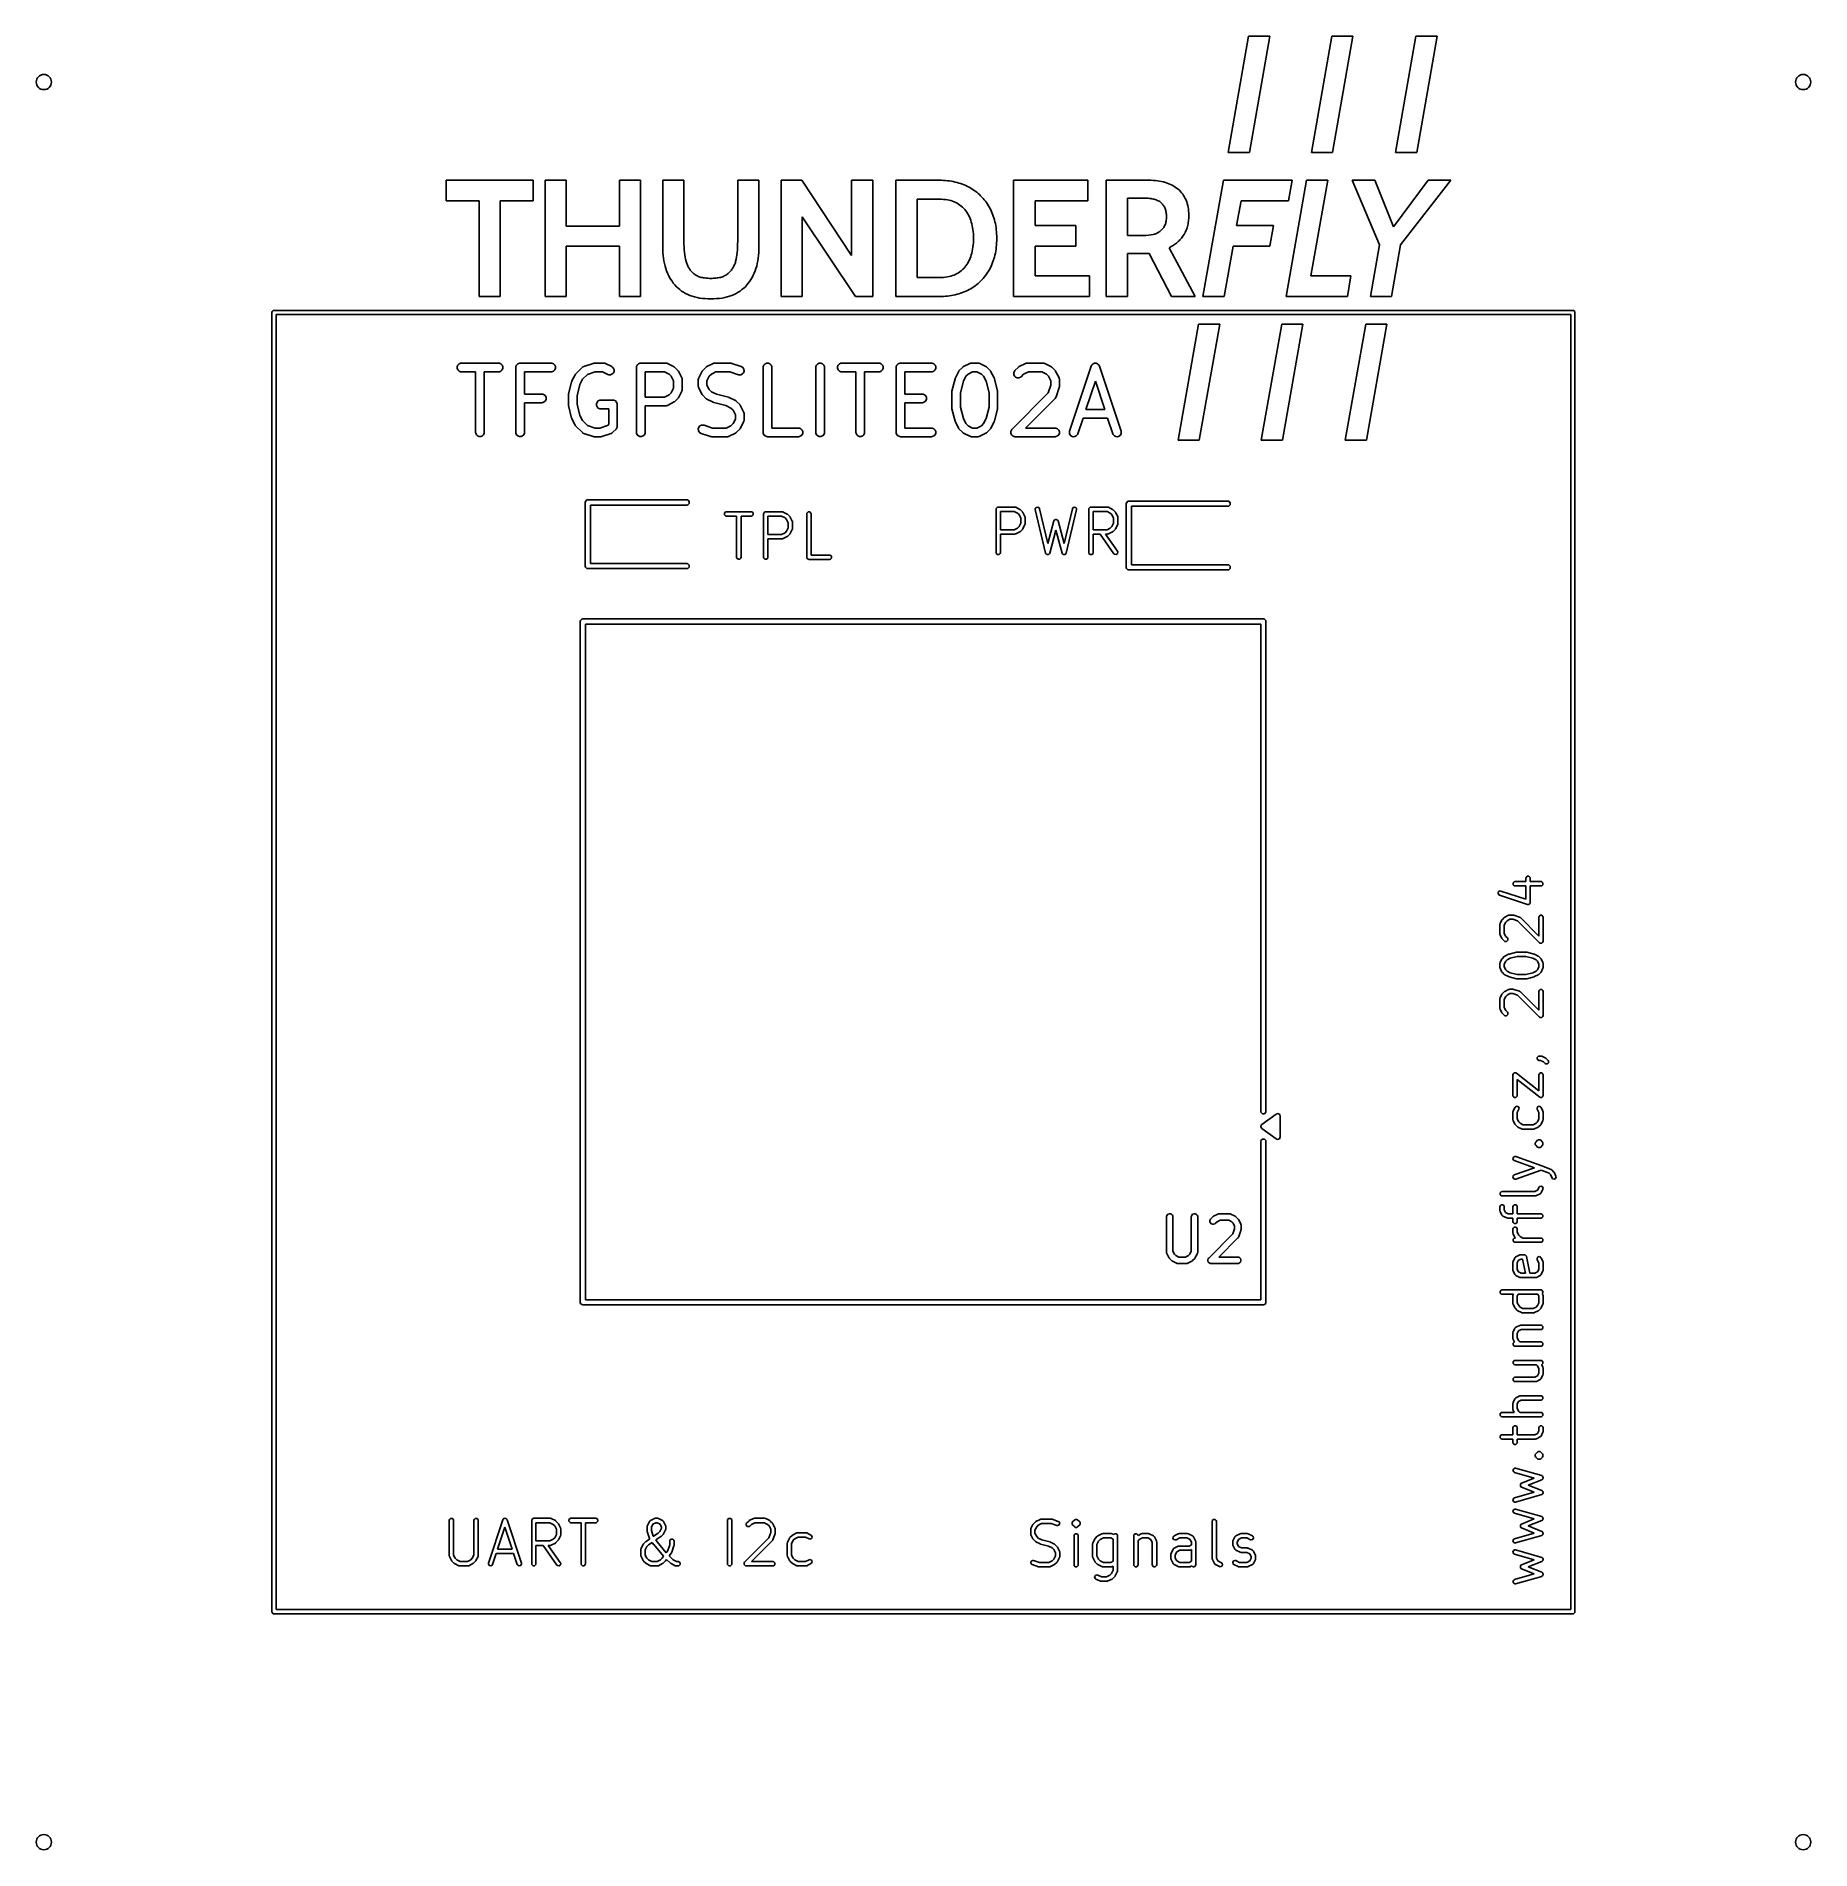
# Model space of a CAD drawing. Extents: x 4.55 to 6.16, y -5.14 to -3.49.
import ezdxf

# ---------------------------------------------------------------- set-up
doc = ezdxf.new("R2010")
doc.units = 0
doc.header["$MEASUREMENT"] = 0
doc.layers.add('BLACK', color=7, linetype='CONTINUOUS')

msp = doc.modelspace()

# ---------------------------------------------------------------- linework, layer by layer
at = {"layer": 'BLACK', "linetype": 'CONTINUOUS'}
for p, q in [((5.6322, -3.5947), (5.6507, -3.4891)), ((5.6507, -3.4891), (5.6701, -3.4891)), ((5.6701, -3.4891), (5.6515, -3.5947)), ((5.7079, -3.5947), (5.7264, -3.4891)), ((5.7264, -3.4891), (5.7457, -3.4891)), ((5.7457, -3.4891), (5.7272, -3.5947)), ((5.7844, -3.5947), (5.8029, -3.4891)), ((5.8029, -3.4891), (5.8222, -3.4891)), ((5.8222, -3.4891), (5.8037, -3.5947)), ((5.6515, -3.5947), (5.6322, -3.5947)), ((5.7272, -3.5947), (5.7079, -3.5947)), ((5.8037, -3.5947), (5.7844, -3.5947)), ((4.921, -3.6387), (4.921, -3.62)), ((4.921, -3.62), (5.0001, -3.62)), ((5.0001, -3.62), (5.0001, -3.6387)), ((5.0109, -3.7256), (5.0109, -3.62)), ((5.0109, -3.62), (5.0302, -3.62)), ((5.0302, -3.62), (5.0302, -3.6618)), ((5.0785, -3.6618), (5.0785, -3.62)), ((5.0785, -3.62), (5.0979, -3.62)), ((5.0979, -3.62), (5.0979, -3.7256)), ((5.118, -3.6804), (5.118, -3.62)), ((5.118, -3.62), (5.1373, -3.62)), ((5.1373, -3.62), (5.1373, -3.6754)), ((5.1862, -3.6754), (5.1862, -3.62)), ((5.1862, -3.62), (5.2055, -3.62)), ((5.2055, -3.62), (5.2055, -3.6804)), ((5.2256, -3.7256), (5.2256, -3.62)), ((5.2256, -3.62), (5.2446, -3.62)), ((5.2446, -3.62), (5.2897, -3.6882)), ((5.2897, -3.6882), (5.2897, -3.62)), ((5.2897, -3.62), (5.3091, -3.62)), ((5.3091, -3.62), (5.3091, -3.7256)), ((5.3301, -3.7084), (5.3301, -3.62)), ((5.3301, -3.62), (5.3697, -3.62)), ((5.3697, -3.62), (5.3715, -3.62)), ((5.3715, -3.62), (5.3734, -3.6201)), ((5.3734, -3.6201), (5.3752, -3.6202)), ((5.3752, -3.6202), (5.377, -3.6204)), ((5.377, -3.6204), (5.3788, -3.6206)), ((5.3788, -3.6206), (5.3805, -3.6209)), ((5.3805, -3.6209), (5.3822, -3.6212)), ((5.3822, -3.6212), (5.3839, -3.6216)), ((5.3839, -3.6216), (5.3856, -3.622)), ((5.3856, -3.622), (5.3873, -3.6225)), ((5.3873, -3.6225), (5.3889, -3.623)), ((5.3889, -3.623), (5.3905, -3.6235)), ((5.3905, -3.6235), (5.392, -3.6242)), ((5.392, -3.6242), (5.3936, -3.6248)), ((5.3936, -3.6248), (5.3951, -3.6256)), ((5.3951, -3.6256), (5.3966, -3.6263)), ((5.3966, -3.6263), (5.3981, -3.6271)), ((5.4369, -3.7256), (5.4369, -3.62)), ((5.4369, -3.62), (5.5045, -3.62)), ((5.5045, -3.62), (5.5045, -3.6387)), ((5.5213, -3.6702), (5.5213, -3.62)), ((5.5213, -3.62), (5.56, -3.62)), ((5.56, -3.62), (5.562, -3.62)), ((5.562, -3.62), (5.5641, -3.6201)), ((5.5641, -3.6201), (5.566, -3.6203)), ((5.566, -3.6203), (5.568, -3.6205)), ((5.568, -3.6205), (5.5698, -3.6208)), ((5.5698, -3.6208), (5.5716, -3.6211)), ((5.5716, -3.6211), (5.5734, -3.6215)), ((5.5734, -3.6215), (5.5751, -3.622)), ((5.5751, -3.622), (5.5767, -3.6225)), ((5.5767, -3.6225), (5.5783, -3.6231)), ((5.5783, -3.6231), (5.5798, -3.6238)), ((5.5798, -3.6238), (5.5813, -3.6245)), ((5.5813, -3.6245), (5.5827, -3.6253)), ((5.5827, -3.6253), (5.584, -3.6262)), ((5.584, -3.6262), (5.5853, -3.6271)), ((5.6093, -3.7256), (5.6279, -3.62)), ((5.6279, -3.62), (5.6905, -3.62)), ((5.6848, -3.7256), (5.7034, -3.62)), ((5.6905, -3.62), (5.6872, -3.6387)), ((5.7034, -3.62), (5.7227, -3.62)), ((5.7227, -3.62), (5.7074, -3.7069)), ((5.7697, -3.6788), (5.745, -3.62)), ((5.745, -3.62), (5.7655, -3.62)), ((5.7655, -3.62), (5.7827, -3.6622)), ((5.7827, -3.6622), (5.8141, -3.62)), ((5.8346, -3.62), (5.789, -3.6788)), ((5.8141, -3.62), (5.8346, -3.62)), ((4.9509, -3.6387), (4.921, -3.6387)), ((4.9509, -3.7256), (4.9509, -3.6387)), ((5.0001, -3.6387), (4.9702, -3.6387)), ((4.9702, -3.6387), (4.9702, -3.7256)), ((5.3697, -3.6372), (5.3494, -3.6372)), ((5.3494, -3.6372), (5.3494, -3.7084)), ((5.3715, -3.6372), (5.3697, -3.6372)), ((5.3733, -3.6373), (5.3715, -3.6372)), ((5.3751, -3.6375), (5.3733, -3.6373)), ((5.3768, -3.6378), (5.3751, -3.6375)), ((5.3784, -3.6381), (5.3768, -3.6378)), ((5.38, -3.6385), (5.3784, -3.6381)), ((5.3815, -3.639), (5.38, -3.6385)), ((5.383, -3.6395), (5.3815, -3.639)), ((5.3844, -3.6402), (5.383, -3.6395)), ((5.3857, -3.6409), (5.3844, -3.6402)), ((5.387, -3.6416), (5.3857, -3.6409)), ((5.3883, -3.6425), (5.387, -3.6416)), ((5.3894, -3.6434), (5.3883, -3.6425)), ((5.3981, -3.6271), (5.3995, -3.628)), ((5.3995, -3.628), (5.4009, -3.6289)), ((5.4009, -3.6289), (5.4022, -3.6298)), ((5.4022, -3.6298), (5.4035, -3.6308)), ((5.4035, -3.6308), (5.4048, -3.6319)), ((5.4048, -3.6319), (5.406, -3.6329)), ((5.406, -3.6329), (5.4071, -3.6341)), ((5.4071, -3.6341), (5.4083, -3.6352)), ((5.4083, -3.6352), (5.4094, -3.6364)), ((5.4094, -3.6364), (5.4104, -3.6377)), ((5.4104, -3.6377), (5.4114, -3.639)), ((5.4114, -3.639), (5.4124, -3.6403)), ((5.4124, -3.6403), (5.4133, -3.6417)), ((5.4133, -3.6417), (5.4142, -3.6431)), ((5.4142, -3.6431), (5.4151, -3.6446)), ((5.5045, -3.6387), (5.4567, -3.6387)), ((5.4567, -3.6387), (5.4567, -3.6612)), ((5.5556, -3.6361), (5.5406, -3.6361)), ((5.5406, -3.6361), (5.5406, -3.6702)), ((5.5569, -3.6361), (5.5556, -3.6361)), ((5.5582, -3.6362), (5.5569, -3.6361)), ((5.5594, -3.6363), (5.5582, -3.6362)), ((5.5606, -3.6364), (5.5594, -3.6363)), ((5.5618, -3.6366), (5.5606, -3.6364)), ((5.5629, -3.6367), (5.5618, -3.6366)), ((5.5639, -3.637), (5.5629, -3.6367)), ((5.5649, -3.6372), (5.5639, -3.637)), ((5.5659, -3.6375), (5.5649, -3.6372)), ((5.5668, -3.6378), (5.5659, -3.6375)), ((5.5677, -3.6382), (5.5668, -3.6378)), ((5.5685, -3.6386), (5.5677, -3.6382)), ((5.5693, -3.639), (5.5685, -3.6386)), ((5.57, -3.6394), (5.5693, -3.639)), ((5.5706, -3.6399), (5.57, -3.6394)), ((5.5713, -3.6404), (5.5706, -3.6399)), ((5.5719, -3.641), (5.5713, -3.6404)), ((5.5724, -3.6416), (5.5719, -3.641)), ((5.5729, -3.6422), (5.5724, -3.6416)), ((5.5734, -3.6428), (5.5729, -3.6422)), ((5.5738, -3.6435), (5.5734, -3.6428)), ((5.5853, -3.6271), (5.5866, -3.6281)), ((5.5866, -3.6281), (5.5878, -3.6291)), ((5.5878, -3.6291), (5.5889, -3.6302)), ((5.5889, -3.6302), (5.5899, -3.6314)), ((5.5899, -3.6314), (5.5909, -3.6326)), ((5.5909, -3.6326), (5.5917, -3.6339)), ((5.5917, -3.6339), (5.5925, -3.6352)), ((5.5925, -3.6352), (5.5932, -3.6366)), ((5.5932, -3.6366), (5.5939, -3.6381)), ((5.5939, -3.6381), (5.5945, -3.6396)), ((5.5945, -3.6396), (5.595, -3.6412)), ((5.595, -3.6412), (5.5954, -3.6428)), ((5.5954, -3.6428), (5.5957, -3.6445)), ((5.644, -3.6387), (5.6399, -3.6612)), ((5.6872, -3.6387), (5.644, -3.6387)), ((5.2932, -3.7256), (5.2449, -3.6532)), ((5.2449, -3.6532), (5.2449, -3.7256)), ((5.3906, -3.6444), (5.3894, -3.6434)), ((5.3917, -3.6455), (5.3906, -3.6444)), ((5.3927, -3.6466), (5.3917, -3.6455)), ((5.3936, -3.6478), (5.3927, -3.6466)), ((5.3945, -3.6491), (5.3936, -3.6478)), ((5.3954, -3.6504), (5.3945, -3.6491)), ((5.3961, -3.6518), (5.3954, -3.6504)), ((5.3969, -3.6532), (5.3961, -3.6518)), ((5.3975, -3.6547), (5.3969, -3.6532)), ((5.3981, -3.6563), (5.3975, -3.6547)), ((5.3986, -3.6579), (5.3981, -3.6563)), ((5.3991, -3.6595), (5.3986, -3.6579)), ((5.3995, -3.6613), (5.3991, -3.6595)), ((5.4151, -3.6446), (5.4159, -3.6461)), ((5.4159, -3.6461), (5.4166, -3.6476)), ((5.4166, -3.6476), (5.4173, -3.6492)), ((5.4173, -3.6492), (5.418, -3.6508)), ((5.418, -3.6508), (5.4186, -3.6525)), ((5.4186, -3.6525), (5.4191, -3.6541)), ((5.4191, -3.6541), (5.4196, -3.6559)), ((5.4196, -3.6559), (5.4201, -3.6576)), ((5.4201, -3.6576), (5.4205, -3.6594)), ((5.4205, -3.6594), (5.4208, -3.6612)), ((5.5742, -3.6442), (5.5738, -3.6435)), ((5.5746, -3.645), (5.5742, -3.6442)), ((5.5749, -3.6457), (5.5746, -3.645)), ((5.5748, -3.6606), (5.5751, -3.6597)), ((5.5752, -3.6465), (5.5749, -3.6457)), ((5.5751, -3.6597), (5.5754, -3.6589)), ((5.5754, -3.6474), (5.5752, -3.6465)), ((5.5756, -3.6482), (5.5754, -3.6474)), ((5.5754, -3.6589), (5.5756, -3.658)), ((5.5758, -3.6491), (5.5756, -3.6482)), ((5.5756, -3.658), (5.5758, -3.6571)), ((5.5759, -3.6501), (5.5758, -3.6491)), ((5.5758, -3.6571), (5.5759, -3.6561)), ((5.576, -3.651), (5.5759, -3.6501)), ((5.5759, -3.6561), (5.576, -3.6551)), ((5.5761, -3.652), (5.576, -3.651)), ((5.576, -3.6551), (5.5761, -3.6541)), ((5.5761, -3.653), (5.5761, -3.652)), ((5.5761, -3.6541), (5.5761, -3.653)), ((5.5957, -3.6597), (5.5954, -3.6609)), ((5.5957, -3.6445), (5.596, -3.6463)), ((5.5959, -3.6585), (5.5957, -3.6597)), ((5.596, -3.6572), (5.5959, -3.6585)), ((5.596, -3.6463), (5.5962, -3.6481)), ((5.5962, -3.656), (5.596, -3.6572)), ((5.5962, -3.6481), (5.5963, -3.65)), ((5.5963, -3.6547), (5.5962, -3.656)), ((5.5963, -3.65), (5.5963, -3.652)), ((5.5963, -3.652), (5.5963, -3.6533)), ((5.5963, -3.6533), (5.5963, -3.6547)), ((5.0302, -3.6618), (5.0785, -3.6618)), ((5.1373, -3.6754), (5.1373, -3.6781)), ((5.1861, -3.6781), (5.1862, -3.6754)), ((5.3998, -3.663), (5.3995, -3.6613)), ((5.4001, -3.6649), (5.3998, -3.663)), ((5.4003, -3.6668), (5.4001, -3.6649)), ((5.4005, -3.6687), (5.4003, -3.6668)), ((5.4006, -3.6707), (5.4005, -3.6687)), ((5.4005, -3.6769), (5.4006, -3.6749)), ((5.4006, -3.6728), (5.4006, -3.6707)), ((5.4006, -3.6749), (5.4006, -3.6728)), ((5.4208, -3.6612), (5.4211, -3.663)), ((5.4211, -3.663), (5.4213, -3.6649)), ((5.4213, -3.6649), (5.4215, -3.6668)), ((5.4215, -3.6668), (5.4216, -3.6688)), ((5.4216, -3.6688), (5.4217, -3.6708)), ((5.4217, -3.6748), (5.4216, -3.6768)), ((5.4217, -3.6708), (5.4217, -3.6728)), ((5.4217, -3.6728), (5.4217, -3.6748)), ((5.4567, -3.6612), (5.4938, -3.6612)), ((5.4938, -3.6612), (5.4938, -3.6799)), ((5.5213, -3.7256), (5.5213, -3.6702)), ((5.5406, -3.6702), (5.5548, -3.6702)), ((5.5548, -3.6702), (5.5574, -3.6702)), ((5.5574, -3.6702), (5.5598, -3.67)), ((5.5598, -3.67), (5.5621, -3.6696)), ((5.5621, -3.6696), (5.5641, -3.6692)), ((5.5641, -3.6692), (5.5651, -3.6689)), ((5.5651, -3.6689), (5.566, -3.6686)), ((5.566, -3.6686), (5.5669, -3.6682)), ((5.5669, -3.6682), (5.5678, -3.6678)), ((5.5678, -3.6678), (5.5686, -3.6674)), ((5.5686, -3.6674), (5.5694, -3.6669)), ((5.5694, -3.6669), (5.5701, -3.6665)), ((5.5701, -3.6665), (5.5708, -3.6659)), ((5.5708, -3.6659), (5.5714, -3.6654)), ((5.5714, -3.6654), (5.572, -3.6648)), ((5.572, -3.6648), (5.5726, -3.6642)), ((5.5726, -3.6642), (5.5731, -3.6635)), ((5.5731, -3.6635), (5.5736, -3.6628)), ((5.5736, -3.6628), (5.574, -3.6621)), ((5.574, -3.6621), (5.5744, -3.6614)), ((5.5744, -3.6614), (5.5748, -3.6606)), ((5.5868, -3.6756), (5.586, -3.6763)), ((5.5876, -3.6749), (5.5868, -3.6756)), ((5.5883, -3.6741), (5.5876, -3.6749)), ((5.5891, -3.6733), (5.5883, -3.6741)), ((5.5898, -3.6725), (5.5891, -3.6733)), ((5.5904, -3.6717), (5.5898, -3.6725)), ((5.591, -3.6709), (5.5904, -3.6717)), ((5.5916, -3.67), (5.591, -3.6709)), ((5.5922, -3.6691), (5.5916, -3.67)), ((5.5927, -3.6682), (5.5922, -3.6691)), ((5.5932, -3.6672), (5.5927, -3.6682)), ((5.5937, -3.6663), (5.5932, -3.6672)), ((5.5941, -3.6652), (5.5937, -3.6663)), ((5.5945, -3.6642), (5.5941, -3.6652)), ((5.5948, -3.6631), (5.5945, -3.6642)), ((5.5952, -3.662), (5.5948, -3.6631)), ((5.5954, -3.6609), (5.5952, -3.662)), ((5.6399, -3.6612), (5.6734, -3.6612)), ((5.6734, -3.6612), (5.6701, -3.6799)), ((5.0785, -3.6799), (5.0302, -3.6799)), ((5.0302, -3.6799), (5.0302, -3.7256)), ((5.0785, -3.7256), (5.0785, -3.6799)), ((5.118, -3.6831), (5.118, -3.6804)), ((5.1181, -3.6857), (5.118, -3.6831)), ((5.1183, -3.6883), (5.1181, -3.6857)), ((5.1186, -3.6908), (5.1183, -3.6883)), ((5.119, -3.6933), (5.1186, -3.6908)), ((5.1373, -3.6781), (5.1374, -3.6806)), ((5.1374, -3.6806), (5.1375, -3.6831)), ((5.1375, -3.6831), (5.1378, -3.6855)), ((5.1378, -3.6855), (5.138, -3.6877)), ((5.138, -3.6877), (5.1384, -3.6898)), ((5.1384, -3.6898), (5.1388, -3.6918)), ((5.1388, -3.6918), (5.1392, -3.6937)), ((5.1842, -3.6937), (5.1847, -3.6918)), ((5.1847, -3.6918), (5.1851, -3.6898)), ((5.1851, -3.6898), (5.1854, -3.6877)), ((5.1854, -3.6877), (5.1857, -3.6855)), ((5.1857, -3.6855), (5.1859, -3.6831)), ((5.1859, -3.6831), (5.186, -3.6806)), ((5.186, -3.6806), (5.1861, -3.6781)), ((5.2048, -3.6908), (5.2044, -3.6933)), ((5.2051, -3.6883), (5.2048, -3.6908)), ((5.2053, -3.6857), (5.2051, -3.6883)), ((5.2054, -3.6831), (5.2053, -3.6857)), ((5.2055, -3.6804), (5.2054, -3.6831)), ((5.3961, -3.6938), (5.3969, -3.6924)), ((5.3969, -3.6924), (5.3975, -3.6909)), ((5.3975, -3.6909), (5.3981, -3.6893)), ((5.3981, -3.6893), (5.3986, -3.6877)), ((5.3986, -3.6877), (5.3991, -3.6861)), ((5.3991, -3.6861), (5.3995, -3.6843)), ((5.3995, -3.6843), (5.3998, -3.6826)), ((5.3998, -3.6826), (5.4001, -3.6807)), ((5.4001, -3.6807), (5.4003, -3.6788)), ((5.4003, -3.6788), (5.4005, -3.6769)), ((5.4191, -3.6915), (5.4186, -3.6931)), ((5.4196, -3.6898), (5.4191, -3.6915)), ((5.4201, -3.688), (5.4196, -3.6898)), ((5.4205, -3.6862), (5.4201, -3.688)), ((5.4208, -3.6844), (5.4205, -3.6862)), ((5.4211, -3.6826), (5.4208, -3.6844)), ((5.4213, -3.6807), (5.4211, -3.6826)), ((5.4215, -3.6788), (5.4213, -3.6807)), ((5.4216, -3.6768), (5.4215, -3.6788)), ((5.4938, -3.6799), (5.4567, -3.6799)), ((5.4567, -3.6799), (5.4567, -3.7069)), ((5.5603, -3.6864), (5.5406, -3.6864)), ((5.5406, -3.6864), (5.5406, -3.7256)), ((5.5806, -3.7256), (5.5603, -3.6864)), ((5.5794, -3.6807), (5.5784, -3.6813)), ((5.5784, -3.6813), (5.6022, -3.7256)), ((5.5805, -3.6802), (5.5794, -3.6807)), ((5.5815, -3.6796), (5.5805, -3.6802)), ((5.5824, -3.679), (5.5815, -3.6796)), ((5.5834, -3.6783), (5.5824, -3.679)), ((5.5843, -3.6777), (5.5834, -3.6783)), ((5.5851, -3.677), (5.5843, -3.6777)), ((5.586, -3.6763), (5.5851, -3.677)), ((5.6366, -3.6799), (5.6286, -3.7256)), ((5.6701, -3.6799), (5.6366, -3.6799)), ((5.7616, -3.7256), (5.7697, -3.6788)), ((5.7697, -3.6788), (5.7697, -3.6788)), ((5.789, -3.6788), (5.7807, -3.7256)), ((5.1195, -3.6956), (5.119, -3.6933)), ((5.1201, -3.6979), (5.1195, -3.6956)), ((5.1207, -3.7001), (5.1201, -3.6979)), ((5.1214, -3.7023), (5.1207, -3.7001)), ((5.1223, -3.7043), (5.1214, -3.7023)), ((5.1232, -3.7063), (5.1223, -3.7043)), ((5.1242, -3.7082), (5.1232, -3.7063)), ((5.1252, -3.7101), (5.1242, -3.7082)), ((5.1392, -3.6937), (5.1395, -3.6946)), ((5.1395, -3.6946), (5.1398, -3.6955)), ((5.1398, -3.6955), (5.1401, -3.6963)), ((5.1401, -3.6963), (5.1404, -3.6972)), ((5.1404, -3.6972), (5.1408, -3.698)), ((5.1408, -3.698), (5.1412, -3.6987)), ((5.1412, -3.6987), (5.1416, -3.6995)), ((5.1416, -3.6995), (5.142, -3.7002)), ((5.142, -3.7002), (5.1425, -3.7009)), ((5.1425, -3.7009), (5.143, -3.7016)), ((5.143, -3.7016), (5.1435, -3.7022)), ((5.1435, -3.7022), (5.1441, -3.7029)), ((5.1441, -3.7029), (5.1447, -3.7035)), ((5.1447, -3.7035), (5.1453, -3.704)), ((5.1453, -3.704), (5.1459, -3.7046)), ((5.1459, -3.7046), (5.1466, -3.7051)), ((5.1466, -3.7051), (5.1472, -3.7056)), ((5.1472, -3.7056), (5.148, -3.7061)), ((5.148, -3.7061), (5.1487, -3.7065)), ((5.1487, -3.7065), (5.1495, -3.7069)), ((5.1495, -3.7069), (5.1503, -3.7073)), ((5.1503, -3.7073), (5.1512, -3.7076)), ((5.1512, -3.7076), (5.1521, -3.7079)), ((5.1521, -3.7079), (5.153, -3.7082)), ((5.153, -3.7082), (5.154, -3.7084)), ((5.154, -3.7084), (5.155, -3.7086)), ((5.155, -3.7086), (5.156, -3.7088)), ((5.156, -3.7088), (5.1571, -3.7089)), ((5.1571, -3.7089), (5.1582, -3.709)), ((5.1582, -3.709), (5.1593, -3.7091)), ((5.1593, -3.7091), (5.1605, -3.7092)), ((5.1605, -3.7092), (5.1617, -3.7092)), ((5.1617, -3.7092), (5.1629, -3.7092)), ((5.1629, -3.7092), (5.1641, -3.7091)), ((5.1641, -3.7091), (5.1652, -3.709)), ((5.1652, -3.709), (5.1663, -3.7089)), ((5.1663, -3.7089), (5.1674, -3.7088)), ((5.1674, -3.7088), (5.1685, -3.7086)), ((5.1685, -3.7086), (5.1695, -3.7084)), ((5.1695, -3.7084), (5.1704, -3.7082)), ((5.1704, -3.7082), (5.1713, -3.7079)), ((5.1713, -3.7079), (5.1722, -3.7076)), ((5.1722, -3.7076), (5.1731, -3.7073)), ((5.1731, -3.7073), (5.1739, -3.7069)), ((5.1739, -3.7069), (5.1747, -3.7065)), ((5.1747, -3.7065), (5.1755, -3.7061)), ((5.1755, -3.7061), (5.1762, -3.7056)), ((5.1762, -3.7056), (5.1769, -3.7051)), ((5.1769, -3.7051), (5.1775, -3.7046)), ((5.1775, -3.7046), (5.1782, -3.704)), ((5.1782, -3.704), (5.1788, -3.7035)), ((5.1788, -3.7035), (5.1794, -3.7029)), ((5.1794, -3.7029), (5.1799, -3.7022)), ((5.1799, -3.7022), (5.1804, -3.7016)), ((5.1804, -3.7016), (5.1809, -3.7009)), ((5.1809, -3.7009), (5.1814, -3.7002)), ((5.1814, -3.7002), (5.1818, -3.6995)), ((5.1818, -3.6995), (5.1823, -3.6987)), ((5.1823, -3.6987), (5.1827, -3.698)), ((5.1827, -3.698), (5.183, -3.6972)), ((5.183, -3.6972), (5.1834, -3.6963)), ((5.1834, -3.6963), (5.1837, -3.6955)), ((5.1837, -3.6955), (5.184, -3.6946)), ((5.184, -3.6946), (5.1842, -3.6937)), ((5.1993, -3.7082), (5.1982, -3.7101)), ((5.2003, -3.7063), (5.1993, -3.7082)), ((5.2012, -3.7043), (5.2003, -3.7063)), ((5.202, -3.7023), (5.2012, -3.7043)), ((5.2027, -3.7001), (5.202, -3.7023)), ((5.2034, -3.6979), (5.2027, -3.7001)), ((5.2039, -3.6956), (5.2034, -3.6979)), ((5.2044, -3.6933), (5.2039, -3.6956)), ((5.3301, -3.7256), (5.3301, -3.7084)), ((5.3494, -3.7084), (5.3697, -3.7084)), ((5.3697, -3.7084), (5.3715, -3.7084)), ((5.3715, -3.7084), (5.3733, -3.7083)), ((5.3733, -3.7083), (5.3751, -3.7081)), ((5.3751, -3.7081), (5.3768, -3.7078)), ((5.3768, -3.7078), (5.3784, -3.7075)), ((5.3784, -3.7075), (5.38, -3.7071)), ((5.38, -3.7071), (5.3815, -3.7066)), ((5.3815, -3.7066), (5.383, -3.7061)), ((5.383, -3.7061), (5.3844, -3.7054)), ((5.3844, -3.7054), (5.3857, -3.7047)), ((5.3857, -3.7047), (5.387, -3.704)), ((5.387, -3.704), (5.3883, -3.7031)), ((5.3883, -3.7031), (5.3894, -3.7022)), ((5.3894, -3.7022), (5.3906, -3.7012)), ((5.3906, -3.7012), (5.3917, -3.7001)), ((5.3917, -3.7001), (5.3927, -3.699)), ((5.3927, -3.699), (5.3936, -3.6978)), ((5.3936, -3.6978), (5.3945, -3.6965)), ((5.3945, -3.6965), (5.3954, -3.6952)), ((5.3954, -3.6952), (5.3961, -3.6938)), ((5.4094, -3.7092), (5.4083, -3.7104)), ((5.4104, -3.7079), (5.4094, -3.7092)), ((5.4114, -3.7066), (5.4104, -3.7079)), ((5.4124, -3.7053), (5.4114, -3.7066)), ((5.4133, -3.7039), (5.4124, -3.7053)), ((5.4142, -3.7025), (5.4133, -3.7039)), ((5.4151, -3.701), (5.4142, -3.7025)), ((5.4159, -3.6995), (5.4151, -3.701)), ((5.4166, -3.698), (5.4159, -3.6995)), ((5.4173, -3.6964), (5.4166, -3.698)), ((5.418, -3.6948), (5.4173, -3.6964)), ((5.4186, -3.6931), (5.418, -3.6948)), ((5.4567, -3.7069), (5.506, -3.7069)), ((5.506, -3.7069), (5.506, -3.7256)), ((5.7074, -3.7069), (5.7439, -3.7069)), ((5.7439, -3.7069), (5.7406, -3.7256)), ((4.9702, -3.7256), (4.9509, -3.7256)), ((5.0302, -3.7256), (5.0109, -3.7256)), ((5.0979, -3.7256), (5.0785, -3.7256)), ((5.1264, -3.7118), (5.1252, -3.7101)), ((5.1276, -3.7135), (5.1264, -3.7118)), ((5.129, -3.7151), (5.1276, -3.7135)), ((5.1304, -3.7167), (5.129, -3.7151)), ((5.1319, -3.7181), (5.1304, -3.7167)), ((5.1335, -3.7194), (5.1319, -3.7181)), ((5.1351, -3.7207), (5.1335, -3.7194)), ((5.1369, -3.7218), (5.1351, -3.7207)), ((5.1387, -3.7228), (5.1369, -3.7218)), ((5.1407, -3.7238), (5.1387, -3.7228)), ((5.1427, -3.7246), (5.1407, -3.7238)), ((5.1448, -3.7253), (5.1427, -3.7246)), ((5.1469, -3.726), (5.1448, -3.7253)), ((5.1787, -3.7253), (5.1765, -3.726)), ((5.1808, -3.7246), (5.1787, -3.7253)), ((5.1828, -3.7238), (5.1808, -3.7246)), ((5.1847, -3.7228), (5.1828, -3.7238)), ((5.1865, -3.7218), (5.1847, -3.7228)), ((5.1883, -3.7207), (5.1865, -3.7218)), ((5.19, -3.7194), (5.1883, -3.7207)), ((5.1916, -3.7181), (5.19, -3.7194)), ((5.1931, -3.7167), (5.1916, -3.7181)), ((5.1945, -3.7151), (5.1931, -3.7167)), ((5.1958, -3.7135), (5.1945, -3.7151)), ((5.1971, -3.7118), (5.1958, -3.7135)), ((5.1982, -3.7101), (5.1971, -3.7118)), ((5.2449, -3.7256), (5.2256, -3.7256)), ((5.3091, -3.7256), (5.2932, -3.7256)), ((5.3697, -3.7256), (5.3301, -3.7256)), ((5.3715, -3.7256), (5.3697, -3.7256)), ((5.3734, -3.7255), (5.3715, -3.7256)), ((5.3752, -3.7254), (5.3734, -3.7255)), ((5.377, -3.7252), (5.3752, -3.7254)), ((5.3788, -3.725), (5.377, -3.7252)), ((5.3805, -3.7247), (5.3788, -3.725)), ((5.3822, -3.7244), (5.3805, -3.7247)), ((5.3839, -3.724), (5.3822, -3.7244)), ((5.3856, -3.7236), (5.3839, -3.724)), ((5.3873, -3.7232), (5.3856, -3.7236)), ((5.3889, -3.7226), (5.3873, -3.7232)), ((5.3905, -3.7221), (5.3889, -3.7226)), ((5.392, -3.7214), (5.3905, -3.7221)), ((5.3936, -3.7208), (5.392, -3.7214)), ((5.3951, -3.7201), (5.3936, -3.7208)), ((5.3966, -3.7193), (5.3951, -3.7201)), ((5.3981, -3.7185), (5.3966, -3.7193)), ((5.3995, -3.7176), (5.3981, -3.7185)), ((5.4009, -3.7167), (5.3995, -3.7176)), ((5.4022, -3.7158), (5.4009, -3.7167)), ((5.4035, -3.7148), (5.4022, -3.7158)), ((5.4048, -3.7138), (5.4035, -3.7148)), ((5.406, -3.7127), (5.4048, -3.7138)), ((5.4071, -3.7116), (5.406, -3.7127)), ((5.4083, -3.7104), (5.4071, -3.7116)), ((5.506, -3.7256), (5.4369, -3.7256)), ((5.5406, -3.7256), (5.5213, -3.7256)), ((5.6022, -3.7256), (5.5806, -3.7256)), ((5.6286, -3.7256), (5.6093, -3.7256)), ((5.7406, -3.7256), (5.6848, -3.7256)), ((5.7807, -3.7256), (5.7616, -3.7256)), ((4.7626, -3.7402), (4.7627, -3.7394)), ((4.7626, -4.9213), (4.7626, -3.7402)), ((4.7627, -3.7394), (4.7638, -3.7383)), ((4.7638, -3.7383), (4.7646, -3.7382)), ((4.7646, -3.7382), (5.9457, -3.7382)), ((4.7665, -3.7421), (4.7665, -4.9193)), ((5.9437, -3.7421), (4.7665, -3.7421)), ((5.1492, -3.7265), (5.1469, -3.726)), ((5.1515, -3.727), (5.1492, -3.7265)), ((5.154, -3.7273), (5.1515, -3.727)), ((5.1565, -3.7275), (5.154, -3.7273)), ((5.1591, -3.7277), (5.1565, -3.7275)), ((5.1617, -3.7277), (5.1591, -3.7277)), ((5.1644, -3.7277), (5.1617, -3.7277)), ((5.167, -3.7275), (5.1644, -3.7277)), ((5.1695, -3.7273), (5.167, -3.7275)), ((5.1719, -3.727), (5.1695, -3.7273)), ((5.1743, -3.7265), (5.1719, -3.727)), ((5.1765, -3.726), (5.1743, -3.7265)), ((5.9437, -4.9193), (5.9437, -3.7421)), ((5.9457, -3.7382), (5.9464, -3.7383)), ((5.9464, -3.7383), (5.9475, -3.7394)), ((5.9475, -3.7394), (5.9476, -3.7402)), ((5.9476, -3.7402), (5.9476, -4.9213)), ((5.5866, -3.8563), (5.6052, -3.7507)), ((5.6052, -3.7507), (5.6245, -3.7507)), ((5.6245, -3.7507), (5.6059, -3.8563)), ((5.6623, -3.8563), (5.6809, -3.7507)), ((5.6809, -3.7507), (5.7002, -3.7507)), ((5.7002, -3.7507), (5.6816, -3.8563)), ((5.7387, -3.8563), (5.7573, -3.7507)), ((5.7573, -3.7507), (5.7766, -3.7507)), ((5.7766, -3.7507), (5.758, -3.8563)), ((4.931, -3.7893), (4.9316, -3.7879)), ((4.931, -3.7909), (4.931, -3.7893)), ((4.9316, -3.7923), (4.931, -3.7909)), ((4.9316, -3.7879), (4.9327, -3.7868)), ((4.9327, -3.7868), (4.9341, -3.7863)), ((4.9341, -3.7863), (4.9349, -3.7862)), ((4.9349, -3.7862), (4.9687, -3.7862)), ((4.9687, -3.7862), (4.9694, -3.7863)), ((4.9694, -3.7863), (4.9708, -3.7868)), ((4.9708, -3.7868), (4.9719, -3.7879)), ((4.9719, -3.7879), (4.9725, -3.7893)), ((4.9725, -3.7909), (4.9719, -3.7923)), ((4.9725, -3.7893), (4.9725, -3.7909)), ((4.9844, -3.7901), (4.9845, -3.7893)), ((4.9844, -3.8492), (4.9844, -3.7901)), ((4.9845, -3.7893), (4.9851, -3.7879)), ((4.9851, -3.7879), (4.9862, -3.7868)), ((4.9862, -3.7868), (4.9876, -3.7863)), ((4.9876, -3.7863), (4.9883, -3.7862)), ((4.9883, -3.7862), (5.0165, -3.7862)), ((5.0165, -3.7862), (5.0172, -3.7863)), ((5.0172, -3.7863), (5.0186, -3.7868)), ((5.0186, -3.7868), (5.0197, -3.7879)), ((5.0197, -3.7879), (5.0203, -3.7893)), ((5.0203, -3.7909), (5.0197, -3.7923)), ((5.0203, -3.7893), (5.0203, -3.7909)), ((5.039, -3.7958), (5.0446, -3.7901)), ((5.0446, -3.7901), (5.0452, -3.7897)), ((5.0452, -3.7897), (5.0453, -3.7896)), ((5.0453, -3.7896), (5.0454, -3.7895)), ((5.0454, -3.7895), (5.0461, -3.7892)), ((5.0461, -3.7892), (5.0546, -3.7864)), ((5.0546, -3.7864), (5.055, -3.7863)), ((5.055, -3.7863), (5.0551, -3.7863)), ((5.0551, -3.7863), (5.0552, -3.7862)), ((5.0552, -3.7862), (5.0553, -3.7862)), ((5.0553, -3.7862), (5.0554, -3.7862)), ((5.0554, -3.7862), (5.0558, -3.7862)), ((5.0558, -3.7862), (5.0643, -3.7862)), ((5.0643, -3.7862), (5.065, -3.7863)), ((5.065, -3.7863), (5.0652, -3.7863)), ((5.0652, -3.7863), (5.0653, -3.7863)), ((5.0653, -3.7863), (5.066, -3.7866)), ((5.066, -3.7866), (5.0717, -3.7894)), ((5.0717, -3.7894), (5.0723, -3.7898)), ((5.0723, -3.7898), (5.0733, -3.791)), ((5.0733, -3.791), (5.0738, -3.7924)), ((5.0941, -3.7901), (5.0942, -3.7893)), ((5.0941, -3.8492), (5.0941, -3.7901)), ((5.0942, -3.7893), (5.0947, -3.7879)), ((5.0947, -3.7879), (5.0958, -3.7868)), ((5.0958, -3.7868), (5.0972, -3.7863)), ((5.0972, -3.7863), (5.098, -3.7862)), ((5.098, -3.7862), (5.1205, -3.7862)), ((5.1205, -3.7862), (5.1213, -3.7863)), ((5.1213, -3.7863), (5.1214, -3.7863)), ((5.1214, -3.7863), (5.1216, -3.7863)), ((5.1216, -3.7863), (5.1223, -3.7866)), ((5.1223, -3.7866), (5.1279, -3.7894)), ((5.1279, -3.7894), (5.1282, -3.7896)), ((5.1282, -3.7896), (5.1283, -3.7897)), ((5.1283, -3.7897), (5.1284, -3.7897)), ((5.1284, -3.7897), (5.1285, -3.7898)), ((5.1285, -3.7898), (5.1286, -3.7899)), ((5.1286, -3.7899), (5.1289, -3.7901)), ((5.1289, -3.7901), (5.1317, -3.793)), ((5.1543, -3.793), (5.1571, -3.7901)), ((5.1571, -3.7901), (5.1574, -3.7899)), ((5.1574, -3.7899), (5.1575, -3.7898)), ((5.1575, -3.7898), (5.1576, -3.7897)), ((5.1576, -3.7897), (5.1577, -3.7897)), ((5.1577, -3.7897), (5.1578, -3.7896)), ((5.1578, -3.7896), (5.1581, -3.7894)), ((5.1581, -3.7894), (5.1637, -3.7866)), ((5.1637, -3.7866), (5.1645, -3.7863)), ((5.1645, -3.7863), (5.1646, -3.7863)), ((5.1646, -3.7863), (5.1647, -3.7863)), ((5.1647, -3.7863), (5.1655, -3.7862)), ((5.1655, -3.7862), (5.1796, -3.7862)), ((5.1796, -3.7862), (5.18, -3.7862)), ((5.18, -3.7862), (5.1801, -3.7862)), ((5.1801, -3.7862), (5.1802, -3.7862)), ((5.1802, -3.7862), (5.1803, -3.7863)), ((5.1803, -3.7863), (5.1804, -3.7863)), ((5.1804, -3.7863), (5.1808, -3.7864)), ((5.1808, -3.7864), (5.1892, -3.7892)), ((5.1892, -3.7892), (5.19, -3.7895)), ((5.19, -3.7895), (5.1911, -3.7905)), ((5.1911, -3.7905), (5.1918, -3.7919)), ((5.2094, -3.7893), (5.21, -3.7879)), ((5.2094, -3.7901), (5.2094, -3.7893)), ((5.2094, -3.8492), (5.2094, -3.7901)), ((5.21, -3.7879), (5.2111, -3.7868)), ((5.2111, -3.7868), (5.2125, -3.7863)), ((5.2125, -3.7863), (5.2141, -3.7863)), ((5.2141, -3.7863), (5.2155, -3.7868)), ((5.2155, -3.7868), (5.2166, -3.7879)), ((5.2166, -3.7879), (5.2172, -3.7893)), ((5.2172, -3.7893), (5.2172, -3.7901)), ((5.2172, -3.7901), (5.2172, -3.8452)), ((5.2572, -3.7901), (5.2573, -3.7893)), ((5.2572, -3.8492), (5.2572, -3.7901)), ((5.2573, -3.7893), (5.2578, -3.7879)), ((5.2578, -3.7879), (5.2589, -3.7868)), ((5.2589, -3.7868), (5.2603, -3.7863)), ((5.2603, -3.7863), (5.2619, -3.7863)), ((5.2619, -3.7863), (5.2633, -3.7868)), ((5.2633, -3.7868), (5.2644, -3.7879)), ((5.2644, -3.7879), (5.265, -3.7893)), ((5.265, -3.7893), (5.2651, -3.7901)), ((5.2651, -3.7901), (5.2651, -3.8492)), ((5.2769, -3.7893), (5.2775, -3.7879)), ((5.2769, -3.7909), (5.2769, -3.7893)), ((5.2775, -3.7923), (5.2769, -3.7909)), ((5.2775, -3.7879), (5.2786, -3.7868)), ((5.2786, -3.7868), (5.28, -3.7863)), ((5.28, -3.7863), (5.2808, -3.7862)), ((5.2808, -3.7862), (5.3145, -3.7862)), ((5.3145, -3.7862), (5.3153, -3.7863)), ((5.3153, -3.7863), (5.3167, -3.7868)), ((5.3167, -3.7868), (5.3178, -3.7879)), ((5.3178, -3.7879), (5.3184, -3.7893)), ((5.3184, -3.7909), (5.3178, -3.7923)), ((5.3184, -3.7893), (5.3184, -3.7909)), ((5.3303, -3.7901), (5.3304, -3.7893)), ((5.3303, -3.8492), (5.3303, -3.7901)), ((5.3304, -3.7893), (5.331, -3.7879)), ((5.331, -3.7879), (5.332, -3.7868)), ((5.332, -3.7868), (5.3335, -3.7863)), ((5.3335, -3.7863), (5.3342, -3.7862)), ((5.3342, -3.7862), (5.3624, -3.7862)), ((5.3624, -3.7862), (5.3631, -3.7863)), ((5.3631, -3.7863), (5.3645, -3.7868)), ((5.3645, -3.7868), (5.3656, -3.7879)), ((5.3656, -3.7879), (5.3662, -3.7893)), ((5.3662, -3.7909), (5.3656, -3.7923)), ((5.3662, -3.7893), (5.3662, -3.7909)), ((5.3877, -3.793), (5.3905, -3.7901)), ((5.3905, -3.7901), (5.3908, -3.7899)), ((5.3908, -3.7899), (5.3909, -3.7898)), ((5.3909, -3.7898), (5.391, -3.7897)), ((5.391, -3.7897), (5.3911, -3.7897)), ((5.3911, -3.7897), (5.3912, -3.7896)), ((5.3912, -3.7896), (5.3915, -3.7894)), ((5.3915, -3.7894), (5.3972, -3.7866)), ((5.3972, -3.7866), (5.3979, -3.7863)), ((5.3979, -3.7863), (5.398, -3.7863)), ((5.398, -3.7863), (5.3981, -3.7863)), ((5.3981, -3.7863), (5.3989, -3.7862)), ((5.3989, -3.7862), (5.4045, -3.7862)), ((5.4045, -3.7862), (5.4053, -3.7863)), ((5.4053, -3.7863), (5.4054, -3.7863)), ((5.4054, -3.7863), (5.4056, -3.7863)), ((5.4056, -3.7863), (5.4063, -3.7866)), ((5.4063, -3.7866), (5.4119, -3.7894)), ((5.4119, -3.7894), (5.4123, -3.7896)), ((5.4123, -3.7896), (5.4123, -3.7897)), ((5.4123, -3.7897), (5.4125, -3.7897)), ((5.4125, -3.7897), (5.4126, -3.7898)), ((5.4126, -3.7898), (5.4126, -3.7899)), ((5.4126, -3.7899), (5.4129, -3.7901)), ((5.4129, -3.7901), (5.4158, -3.793)), ((5.4383, -3.793), (5.4411, -3.7901)), ((5.4411, -3.7901), (5.4414, -3.7899)), ((5.4414, -3.7899), (5.4415, -3.7898)), ((5.4415, -3.7898), (5.4416, -3.7897)), ((5.4416, -3.7897), (5.4417, -3.7897)), ((5.4417, -3.7897), (5.4418, -3.7896)), ((5.4418, -3.7896), (5.4421, -3.7894)), ((5.4421, -3.7894), (5.4478, -3.7866)), ((5.4478, -3.7866), (5.4485, -3.7863)), ((5.4485, -3.7863), (5.4486, -3.7863)), ((5.4486, -3.7863), (5.4488, -3.7863)), ((5.4488, -3.7863), (5.4495, -3.7862)), ((5.4495, -3.7862), (5.4636, -3.7862)), ((5.4636, -3.7862), (5.4644, -3.7863)), ((5.4644, -3.7863), (5.4645, -3.7863)), ((5.4645, -3.7863), (5.4646, -3.7863)), ((5.4646, -3.7863), (5.4654, -3.7866)), ((5.4654, -3.7866), (5.471, -3.7894)), ((5.471, -3.7894), (5.4713, -3.7896)), ((5.4713, -3.7896), (5.4714, -3.7897)), ((5.4714, -3.7897), (5.4715, -3.7897)), ((5.4715, -3.7897), (5.4716, -3.7898)), ((5.4716, -3.7898), (5.4717, -3.7899)), ((5.4717, -3.7899), (5.472, -3.7901)), ((5.472, -3.7901), (5.4748, -3.793)), ((5.488, -3.8479), (5.5077, -3.7889)), ((5.5077, -3.7889), (5.508, -3.7882)), ((5.508, -3.7882), (5.5082, -3.788)), ((5.5082, -3.788), (5.5083, -3.7877)), ((5.5083, -3.7877), (5.5087, -3.7874)), ((5.5087, -3.7874), (5.509, -3.787)), ((5.509, -3.787), (5.5092, -3.7869)), ((5.5092, -3.7869), (5.5094, -3.7867)), ((5.5094, -3.7867), (5.5099, -3.7865)), ((5.5099, -3.7865), (5.5104, -3.7863)), ((5.5104, -3.7863), (5.5106, -3.7863)), ((5.5106, -3.7863), (5.5109, -3.7862)), ((5.5109, -3.7862), (5.5114, -3.7862)), ((5.5114, -3.7862), (5.5119, -3.7862)), ((5.5119, -3.7862), (5.5122, -3.7863)), ((5.5122, -3.7863), (5.5124, -3.7863)), ((5.5124, -3.7863), (5.5129, -3.7865)), ((5.5129, -3.7865), (5.5133, -3.7867)), ((5.5133, -3.7867), (5.5136, -3.7869)), ((5.5136, -3.7869), (5.5138, -3.787)), ((5.5138, -3.787), (5.5141, -3.7874)), ((5.5141, -3.7874), (5.5145, -3.7877)), ((5.5145, -3.7877), (5.5146, -3.788)), ((5.5146, -3.788), (5.5148, -3.7882)), ((5.5148, -3.7882), (5.5151, -3.7889)), ((5.5151, -3.7889), (5.5348, -3.8479)), ((4.9327, -3.7934), (4.9316, -3.7923)), ((4.9341, -3.794), (4.9327, -3.7934)), ((4.9349, -3.7941), (4.9341, -3.794)), ((4.9478, -3.7941), (4.9349, -3.7941)), ((4.9478, -3.8492), (4.9478, -3.7941)), ((4.9687, -3.7941), (4.9557, -3.7941)), ((4.9557, -3.7941), (4.9557, -3.8492)), ((4.9694, -3.794), (4.9687, -3.7941)), ((4.9708, -3.7934), (4.9694, -3.794)), ((4.9719, -3.7923), (4.9708, -3.7934)), ((5.0165, -3.7941), (4.9923, -3.7941)), ((4.9923, -3.7941), (4.9923, -3.8143)), ((5.0172, -3.794), (5.0165, -3.7941)), ((5.0186, -3.7934), (5.0172, -3.794)), ((5.0197, -3.7923), (5.0186, -3.7934)), ((5.0323, -3.8145), (5.0351, -3.8032)), ((5.0351, -3.8032), (5.0352, -3.8032)), ((5.0352, -3.8031), (5.0353, -3.8028)), ((5.0352, -3.8032), (5.0352, -3.8031)), ((5.0353, -3.8028), (5.0354, -3.8025)), ((5.0354, -3.8024), (5.0382, -3.7968)), ((5.0354, -3.8025), (5.0354, -3.8024)), ((5.0354, -3.8025), (5.0354, -3.8025)), ((5.0382, -3.7968), (5.0385, -3.7965)), ((5.0385, -3.7964), (5.0386, -3.7963)), ((5.0385, -3.7965), (5.0385, -3.7964)), ((5.0386, -3.7963), (5.0387, -3.7961)), ((5.0387, -3.7961), (5.039, -3.7958)), ((5.0387, -3.7961), (5.0387, -3.7961)), ((5.0427, -3.8055), (5.0401, -3.8159)), ((5.045, -3.8009), (5.0427, -3.8055)), ((5.0495, -3.7964), (5.045, -3.8009)), ((5.0565, -3.7941), (5.0495, -3.7964)), ((5.0633, -3.7941), (5.0565, -3.7941)), ((5.0681, -3.7964), (5.0633, -3.7941)), ((5.0689, -3.7967), (5.0681, -3.7964)), ((5.0704, -3.7968), (5.0689, -3.7967)), ((5.0718, -3.7963), (5.0704, -3.7968)), ((5.073, -3.7953), (5.0718, -3.7963)), ((5.0737, -3.794), (5.073, -3.7953)), ((5.0738, -3.7924), (5.0737, -3.794)), ((5.1196, -3.7941), (5.102, -3.7941)), ((5.102, -3.7941), (5.102, -3.8171)), ((5.1238, -3.7962), (5.1196, -3.7941)), ((5.1257, -3.7981), (5.1238, -3.7962)), ((5.1278, -3.8023), (5.1257, -3.7981)), ((5.1278, -3.8089), (5.1278, -3.8023)), ((5.1317, -3.793), (5.132, -3.7933)), ((5.132, -3.7933), (5.1321, -3.7933)), ((5.1321, -3.7933), (5.1321, -3.7934)), ((5.1321, -3.7934), (5.1322, -3.7936)), ((5.1322, -3.7936), (5.1323, -3.7936)), ((5.1323, -3.7936), (5.1325, -3.794)), ((5.1325, -3.794), (5.1353, -3.7996)), ((5.1353, -3.7996), (5.1356, -3.8003)), ((5.1356, -3.8003), (5.1356, -3.8005)), ((5.1356, -3.8005), (5.1356, -3.8006)), ((5.1356, -3.8006), (5.1357, -3.8014)), ((5.1357, -3.8014), (5.1357, -3.8098)), ((5.1503, -3.8014), (5.1504, -3.8006)), ((5.1503, -3.807), (5.1503, -3.8014)), ((5.1504, -3.8078), (5.1503, -3.807)), ((5.1504, -3.8005), (5.1505, -3.8003)), ((5.1504, -3.8006), (5.1504, -3.8005)), ((5.1504, -3.8079), (5.1504, -3.8078)), ((5.1505, -3.808), (5.1504, -3.8079)), ((5.1505, -3.8003), (5.1507, -3.7996)), ((5.1507, -3.8087), (5.1505, -3.808)), ((5.1507, -3.7996), (5.1535, -3.794)), ((5.1535, -3.794), (5.1538, -3.7936)), ((5.1538, -3.7936), (5.1539, -3.7934)), ((5.1538, -3.7936), (5.1538, -3.7936)), ((5.1539, -3.7934), (5.154, -3.7933)), ((5.154, -3.7933), (5.1543, -3.793)), ((5.154, -3.7933), (5.154, -3.7933)), ((5.1603, -3.7981), (5.1582, -3.8023)), ((5.1582, -3.8023), (5.1582, -3.8061)), ((5.1582, -3.8061), (5.1603, -3.8103)), ((5.1622, -3.7962), (5.1603, -3.7981)), ((5.1664, -3.7941), (5.1622, -3.7962)), ((5.1789, -3.7941), (5.1664, -3.7941)), ((5.1868, -3.7967), (5.1789, -3.7941)), ((5.1875, -3.7968), (5.1868, -3.7967)), ((5.189, -3.7967), (5.1875, -3.7968)), ((5.1904, -3.796), (5.189, -3.7967)), ((5.1914, -3.7949), (5.1904, -3.796)), ((5.1919, -3.7934), (5.1914, -3.7949)), ((5.1918, -3.7919), (5.1919, -3.7934)), ((5.2786, -3.7934), (5.2775, -3.7923)), ((5.28, -3.794), (5.2786, -3.7934)), ((5.2808, -3.7941), (5.28, -3.794)), ((5.2937, -3.7941), (5.2808, -3.7941)), ((5.2937, -3.8492), (5.2937, -3.7941)), ((5.3145, -3.7941), (5.3016, -3.7941)), ((5.3016, -3.7941), (5.3016, -3.8492)), ((5.3153, -3.794), (5.3145, -3.7941)), ((5.3167, -3.7934), (5.3153, -3.794)), ((5.3178, -3.7923), (5.3167, -3.7934)), ((5.3624, -3.7941), (5.3382, -3.7941)), ((5.3382, -3.7941), (5.3382, -3.8143)), ((5.3631, -3.794), (5.3624, -3.7941)), ((5.3645, -3.7934), (5.3631, -3.794)), ((5.3656, -3.7923), (5.3645, -3.7934)), ((5.381, -3.8117), (5.3838, -3.8004)), ((5.3838, -3.8004), (5.3839, -3.8004)), ((5.3839, -3.8003), (5.384, -3.8)), ((5.3839, -3.8004), (5.3839, -3.8003)), ((5.384, -3.8), (5.3841, -3.7997)), ((5.3841, -3.7996), (5.387, -3.794)), ((5.3841, -3.7997), (5.3841, -3.7996)), ((5.3841, -3.7997), (5.3841, -3.7997)), ((5.387, -3.794), (5.3872, -3.7936)), ((5.3872, -3.7936), (5.3873, -3.7934)), ((5.3872, -3.7936), (5.3872, -3.7936)), ((5.3873, -3.7934), (5.3874, -3.7933)), ((5.3874, -3.7933), (5.3877, -3.793)), ((5.3874, -3.7933), (5.3874, -3.7933)), ((5.3914, -3.8027), (5.3888, -3.8131)), ((5.3937, -3.7981), (5.3914, -3.8027)), ((5.3956, -3.7962), (5.3937, -3.7981)), ((5.3998, -3.7941), (5.3956, -3.7962)), ((5.4036, -3.7941), (5.3998, -3.7941)), ((5.4078, -3.7962), (5.4036, -3.7941)), ((5.4097, -3.7981), (5.4078, -3.7962)), ((5.4121, -3.8027), (5.4097, -3.7981)), ((5.4147, -3.8131), (5.4121, -3.8027)), ((5.4158, -3.793), (5.416, -3.7933)), ((5.416, -3.7933), (5.4161, -3.7933)), ((5.4161, -3.7933), (5.4162, -3.7934)), ((5.4162, -3.7934), (5.4162, -3.7936)), ((5.4162, -3.7936), (5.4163, -3.7936)), ((5.4163, -3.7936), (5.4165, -3.794)), ((5.4165, -3.794), (5.4193, -3.7996)), ((5.4193, -3.7996), (5.4193, -3.7997)), ((5.4193, -3.7997), (5.4193, -3.7997)), ((5.4193, -3.7997), (5.4195, -3.8)), ((5.4195, -3.8), (5.4196, -3.8003)), ((5.4196, -3.8003), (5.4196, -3.8004)), ((5.4196, -3.8004), (5.4196, -3.8004)), ((5.4196, -3.8004), (5.4224, -3.8117)), ((5.4372, -3.795), (5.4378, -3.7936)), ((5.4372, -3.7965), (5.4372, -3.795)), ((5.4378, -3.7979), (5.4372, -3.7965)), ((5.4378, -3.7936), (5.4383, -3.793)), ((5.4389, -3.799), (5.4378, -3.7979)), ((5.4403, -3.7996), (5.4389, -3.799)), ((5.4419, -3.7996), (5.4403, -3.7996)), ((5.4433, -3.799), (5.4419, -3.7996)), ((5.4439, -3.7985), (5.4433, -3.799)), ((5.4462, -3.7962), (5.4439, -3.7985)), ((5.4505, -3.7941), (5.4462, -3.7962)), ((5.4627, -3.7941), (5.4505, -3.7941)), ((5.4669, -3.7962), (5.4627, -3.7941)), ((5.4688, -3.7981), (5.4669, -3.7962)), ((5.4686, -3.8133), (5.4709, -3.8063)), ((5.4709, -3.8023), (5.4688, -3.7981)), ((5.4709, -3.8063), (5.4709, -3.8023)), ((5.4748, -3.793), (5.4751, -3.7933)), ((5.4751, -3.7933), (5.4751, -3.7933)), ((5.4751, -3.7933), (5.4752, -3.7934)), ((5.4752, -3.7934), (5.4753, -3.7936)), ((5.4753, -3.7936), (5.4753, -3.7936)), ((5.4753, -3.7936), (5.4756, -3.794)), ((5.4756, -3.794), (5.4784, -3.7996)), ((5.4784, -3.7996), (5.4786, -3.8003)), ((5.4786, -3.8003), (5.4786, -3.8005)), ((5.4786, -3.8005), (5.4787, -3.8006)), ((5.4787, -3.8079), (5.4786, -3.8082)), ((5.4787, -3.8006), (5.4788, -3.8014)), ((5.4788, -3.807), (5.4787, -3.8074)), ((5.4787, -3.8074), (5.4787, -3.8075)), ((5.4787, -3.8075), (5.4787, -3.8076)), ((5.4787, -3.8076), (5.4787, -3.8078)), ((5.4787, -3.8078), (5.4787, -3.8079)), ((5.4788, -3.8014), (5.4788, -3.807)), ((5.5114, -3.8026), (5.5028, -3.8284)), ((5.52, -3.8284), (5.5114, -3.8026)), ((4.9923, -3.8143), (5.008, -3.8143)), ((5.008, -3.8222), (4.9923, -3.8222)), ((4.9923, -3.8222), (4.9923, -3.8492)), ((5.008, -3.8143), (5.0088, -3.8144)), ((5.0088, -3.8221), (5.008, -3.8222)), ((5.0088, -3.8144), (5.0102, -3.815)), ((5.0102, -3.8215), (5.0088, -3.8221)), ((5.0102, -3.815), (5.0113, -3.816)), ((5.0113, -3.8204), (5.0102, -3.8215)), ((5.0113, -3.816), (5.0119, -3.8175)), ((5.0119, -3.819), (5.0113, -3.8204)), ((5.0119, -3.8175), (5.0119, -3.819)), ((5.0322, -3.8152), (5.0323, -3.8149)), ((5.0322, -3.8153), (5.0322, -3.8152)), ((5.0322, -3.8154), (5.0322, -3.8153)), ((5.0322, -3.8239), (5.0322, -3.8154)), ((5.0322, -3.824), (5.0322, -3.8239)), ((5.0322, -3.8241), (5.0322, -3.824)), ((5.0323, -3.8243), (5.0322, -3.8241)), ((5.0323, -3.8146), (5.0323, -3.8145)), ((5.0323, -3.8147), (5.0323, -3.8146)), ((5.0323, -3.8149), (5.0323, -3.8147)), ((5.0323, -3.8246), (5.0323, -3.8243)), ((5.0401, -3.8159), (5.0401, -3.8234)), ((5.0401, -3.8234), (5.0427, -3.8337)), ((5.0576, -3.8231), (5.0582, -3.8217)), ((5.0576, -3.8246), (5.0576, -3.8231)), ((5.0582, -3.8217), (5.0593, -3.8206)), ((5.0593, -3.8206), (5.0607, -3.82)), ((5.0607, -3.82), (5.0615, -3.8199)), ((5.0615, -3.8199), (5.0727, -3.8199)), ((5.0727, -3.8199), (5.0735, -3.82)), ((5.0735, -3.82), (5.0749, -3.8206)), ((5.0749, -3.8206), (5.076, -3.8217)), ((5.076, -3.8217), (5.0766, -3.8231)), ((5.0766, -3.8231), (5.0766, -3.8239)), ((5.0766, -3.8239), (5.0766, -3.8435)), ((5.102, -3.8171), (5.1196, -3.8171)), ((5.1196, -3.8171), (5.1238, -3.815)), ((5.1223, -3.8246), (5.1216, -3.8248)), ((5.1279, -3.8218), (5.1223, -3.8246)), ((5.1238, -3.815), (5.1257, -3.8131)), ((5.1257, -3.8131), (5.1278, -3.8089)), ((5.1282, -3.8215), (5.1279, -3.8218)), ((5.1283, -3.8215), (5.1282, -3.8215)), ((5.1284, -3.8214), (5.1283, -3.8215)), ((5.1285, -3.8213), (5.1284, -3.8214)), ((5.1286, -3.8213), (5.1285, -3.8213)), ((5.1289, -3.821), (5.1286, -3.8213)), ((5.1317, -3.8182), (5.1289, -3.821)), ((5.132, -3.8179), (5.1317, -3.8182)), ((5.1321, -3.8178), (5.132, -3.8179)), ((5.1322, -3.8176), (5.1321, -3.8177)), ((5.1321, -3.8177), (5.1321, -3.8178)), ((5.1323, -3.8175), (5.1322, -3.8176)), ((5.1325, -3.8172), (5.1323, -3.8175)), ((5.1353, -3.8116), (5.1325, -3.8172)), ((5.1356, -3.8108), (5.1353, -3.8116)), ((5.1357, -3.8098), (5.1356, -3.8106)), ((5.1356, -3.8106), (5.1356, -3.8107)), ((5.1356, -3.8107), (5.1356, -3.8108)), ((5.1535, -3.8144), (5.1507, -3.8087)), ((5.1538, -3.8147), (5.1535, -3.8144)), ((5.1538, -3.8148), (5.1538, -3.8147)), ((5.1539, -3.8149), (5.1538, -3.8148)), ((5.154, -3.815), (5.1539, -3.8149)), ((5.154, -3.8151), (5.154, -3.815)), ((5.1543, -3.8154), (5.154, -3.8151)), ((5.1571, -3.8182), (5.1543, -3.8154)), ((5.1574, -3.8185), (5.1571, -3.8182)), ((5.1575, -3.8185), (5.1574, -3.8185)), ((5.1576, -3.8186), (5.1575, -3.8185)), ((5.1577, -3.8187), (5.1576, -3.8186)), ((5.1578, -3.8187), (5.1577, -3.8187)), ((5.1581, -3.8189), (5.1578, -3.8187)), ((5.1637, -3.8218), (5.1581, -3.8189)), ((5.1603, -3.8103), (5.1622, -3.8122)), ((5.1622, -3.8122), (5.1669, -3.8145)), ((5.1638, -3.8218), (5.1637, -3.8218)), ((5.1641, -3.8219), (5.1638, -3.8218)), ((5.1638, -3.8218), (5.1638, -3.8218)), ((5.1645, -3.822), (5.1641, -3.8219)), ((5.1645, -3.8221), (5.1645, -3.822)), ((5.1645, -3.822), (5.1645, -3.822)), ((5.1754, -3.8248), (5.1645, -3.8221)), ((5.1669, -3.8145), (5.1777, -3.8172)), ((5.1777, -3.8172), (5.1778, -3.8172)), ((5.1778, -3.8172), (5.1778, -3.8173)), ((5.1778, -3.8173), (5.1781, -3.8174)), ((5.1781, -3.8174), (5.1784, -3.8175)), ((5.1784, -3.8175), (5.1785, -3.8175)), ((5.1785, -3.8175), (5.1785, -3.8175)), ((5.1785, -3.8175), (5.1841, -3.8203)), ((5.1841, -3.8203), (5.1845, -3.8205)), ((5.1845, -3.8205), (5.1846, -3.8206)), ((5.1846, -3.8206), (5.1847, -3.8207)), ((5.1847, -3.8207), (5.1848, -3.8208)), ((5.1848, -3.8208), (5.1849, -3.8208)), ((5.1849, -3.8208), (5.1852, -3.8211)), ((5.1852, -3.8211), (5.188, -3.8239)), ((5.188, -3.8239), (5.1882, -3.8242)), ((5.1882, -3.8242), (5.1883, -3.8243)), ((5.1883, -3.8243), (5.1884, -3.8244)), ((5.1884, -3.8244), (5.1885, -3.8245)), ((5.1885, -3.8245), (5.1885, -3.8246)), ((5.1885, -3.8246), (5.1887, -3.8249)), ((5.3382, -3.8143), (5.3539, -3.8143)), ((5.3539, -3.8222), (5.3382, -3.8222)), ((5.3382, -3.8222), (5.3382, -3.8452)), ((5.3539, -3.8143), (5.3547, -3.8144)), ((5.3547, -3.8221), (5.3539, -3.8222)), ((5.3547, -3.8144), (5.3561, -3.815)), ((5.3561, -3.8215), (5.3547, -3.8221)), ((5.3561, -3.815), (5.3572, -3.816)), ((5.3572, -3.8204), (5.3561, -3.8215)), ((5.3572, -3.816), (5.3578, -3.8175)), ((5.3578, -3.819), (5.3572, -3.8204)), ((5.3578, -3.8175), (5.3578, -3.819)), ((5.3809, -3.8124), (5.381, -3.8121)), ((5.3809, -3.8125), (5.3809, -3.8124)), ((5.3809, -3.8126), (5.3809, -3.8125)), ((5.3809, -3.8267), (5.3809, -3.8126)), ((5.381, -3.8118), (5.381, -3.8117)), ((5.381, -3.8121), (5.381, -3.8118)), ((5.381, -3.8118), (5.381, -3.8118)), ((5.3888, -3.8131), (5.3888, -3.8262)), ((5.4147, -3.8262), (5.4147, -3.8131)), ((5.4224, -3.8117), (5.4224, -3.8118)), ((5.4224, -3.8118), (5.4225, -3.8118)), ((5.4225, -3.8118), (5.4225, -3.8121)), ((5.4225, -3.8121), (5.4225, -3.8124)), ((5.4225, -3.8124), (5.4225, -3.8125)), ((5.4225, -3.8125), (5.4225, -3.8126)), ((5.4225, -3.8126), (5.4225, -3.8267)), ((5.4355, -3.8464), (5.4686, -3.8133)), ((5.4748, -3.8182), (5.4478, -3.8452)), ((5.4753, -3.8176), (5.4748, -3.8182)), ((5.4754, -3.8175), (5.4753, -3.8176)), ((5.4758, -3.8167), (5.4754, -3.8174)), ((5.4754, -3.8174), (5.4754, -3.8175)), ((5.4786, -3.8082), (5.4758, -3.8167)), ((5.0323, -3.8247), (5.0323, -3.8246)), ((5.0323, -3.8248), (5.0323, -3.8247)), ((5.0351, -3.8361), (5.0323, -3.8248)), ((5.0352, -3.8361), (5.0351, -3.8361)), ((5.0353, -3.8365), (5.0352, -3.8361)), ((5.0352, -3.8361), (5.0352, -3.8361)), ((5.0354, -3.8368), (5.0353, -3.8365)), ((5.0354, -3.8369), (5.0354, -3.8368)), ((5.0354, -3.8368), (5.0354, -3.8368)), ((5.0382, -3.8425), (5.0354, -3.8369)), ((5.0427, -3.8337), (5.045, -3.8384)), ((5.045, -3.8384), (5.0495, -3.8429)), ((5.0582, -3.826), (5.0576, -3.8246)), ((5.0593, -3.8271), (5.0582, -3.826)), ((5.0607, -3.8277), (5.0593, -3.8271)), ((5.0615, -3.8278), (5.0607, -3.8277)), ((5.0688, -3.8278), (5.0615, -3.8278)), ((5.0688, -3.8419), (5.0688, -3.8278)), ((5.1205, -3.825), (5.102, -3.825)), ((5.102, -3.825), (5.102, -3.8492)), ((5.1213, -3.8249), (5.1205, -3.825)), ((5.1214, -3.8249), (5.1213, -3.8249)), ((5.1216, -3.8248), (5.1214, -3.8249)), ((5.18, -3.8271), (5.1754, -3.8248)), ((5.182, -3.829), (5.18, -3.8271)), ((5.1841, -3.8332), (5.182, -3.829)), ((5.182, -3.8412), (5.1841, -3.837)), ((5.1841, -3.837), (5.1841, -3.8332)), ((5.1887, -3.8249), (5.1915, -3.8305)), ((5.1915, -3.8397), (5.1887, -3.8453)), ((5.1915, -3.8305), (5.1918, -3.8313)), ((5.1918, -3.839), (5.1915, -3.8397)), ((5.1918, -3.8313), (5.1918, -3.8314)), ((5.1918, -3.8314), (5.1919, -3.8315)), ((5.1919, -3.8387), (5.1918, -3.8388)), ((5.1918, -3.8388), (5.1918, -3.839)), ((5.1919, -3.8315), (5.1919, -3.8323)), ((5.1919, -3.8323), (5.1919, -3.8379)), ((5.1919, -3.8379), (5.1919, -3.8387)), ((5.3809, -3.8268), (5.3809, -3.8267)), ((5.3809, -3.8269), (5.3809, -3.8268)), ((5.381, -3.8272), (5.3809, -3.8269)), ((5.381, -3.8274), (5.381, -3.8272)), ((5.381, -3.8275), (5.381, -3.8274)), ((5.381, -3.8276), (5.381, -3.8275)), ((5.3838, -3.8389), (5.381, -3.8276)), ((5.3839, -3.8389), (5.3838, -3.8389)), ((5.3839, -3.839), (5.3839, -3.8389)), ((5.384, -3.8393), (5.3839, -3.839)), ((5.3841, -3.8396), (5.384, -3.8393)), ((5.3841, -3.8397), (5.3841, -3.8396)), ((5.3841, -3.8396), (5.3841, -3.8396)), ((5.387, -3.8453), (5.3841, -3.8397)), ((5.3888, -3.8262), (5.3914, -3.8365)), ((5.3914, -3.8365), (5.3937, -3.8412)), ((5.4097, -3.8412), (5.4121, -3.8365)), ((5.4121, -3.8365), (5.4147, -3.8262)), ((5.4193, -3.8397), (5.4165, -3.8453)), ((5.4195, -3.8393), (5.4193, -3.8396)), ((5.4193, -3.8396), (5.4193, -3.8396)), ((5.4193, -3.8396), (5.4193, -3.8397)), ((5.4196, -3.839), (5.4195, -3.8393)), ((5.4224, -3.8276), (5.4196, -3.8389)), ((5.4196, -3.8389), (5.4196, -3.8389)), ((5.4196, -3.8389), (5.4196, -3.839)), ((5.4225, -3.8274), (5.4224, -3.8275)), ((5.4224, -3.8275), (5.4224, -3.8276)), ((5.4225, -3.8267), (5.4225, -3.8268)), ((5.4225, -3.8268), (5.4225, -3.8269)), ((5.4225, -3.8269), (5.4225, -3.8272)), ((5.4225, -3.8272), (5.4225, -3.8274)), ((5.5002, -3.8362), (5.4954, -3.8504)), ((5.5226, -3.8362), (5.5002, -3.8362)), ((5.5028, -3.8284), (5.52, -3.8284)), ((5.5273, -3.8504), (5.5226, -3.8362)), ((4.9479, -3.8499), (4.9478, -3.8492)), ((4.9485, -3.8514), (4.9479, -3.8499)), ((4.9496, -3.8524), (4.9485, -3.8514)), ((4.951, -3.853), (4.9496, -3.8524)), ((4.9525, -3.853), (4.951, -3.853)), ((4.954, -3.8524), (4.9525, -3.853)), ((4.9551, -3.8514), (4.954, -3.8524)), ((4.9556, -3.8499), (4.9551, -3.8514)), ((4.9557, -3.8492), (4.9556, -3.8499)), ((4.9845, -3.8499), (4.9844, -3.8492)), ((4.9851, -3.8514), (4.9845, -3.8499)), ((4.9862, -3.8524), (4.9851, -3.8514)), ((4.9876, -3.853), (4.9862, -3.8524)), ((4.9891, -3.853), (4.9876, -3.853)), ((4.9905, -3.8524), (4.9891, -3.853)), ((4.9916, -3.8514), (4.9905, -3.8524)), ((4.9922, -3.8499), (4.9916, -3.8514)), ((4.9923, -3.8492), (4.9922, -3.8499)), ((5.0385, -3.8428), (5.0382, -3.8425)), ((5.0385, -3.8429), (5.0385, -3.8428)), ((5.0386, -3.843), (5.0385, -3.8429)), ((5.0387, -3.8431), (5.0386, -3.843)), ((5.0387, -3.8432), (5.0387, -3.8431)), ((5.039, -3.8435), (5.0387, -3.8432)), ((5.0446, -3.8491), (5.039, -3.8435)), ((5.0452, -3.8496), (5.0446, -3.8491)), ((5.0453, -3.8497), (5.0452, -3.8496)), ((5.0454, -3.8498), (5.0453, -3.8497)), ((5.0461, -3.8501), (5.0454, -3.8498)), ((5.0546, -3.8529), (5.0461, -3.8501)), ((5.0495, -3.8429), (5.0565, -3.8452)), ((5.055, -3.853), (5.0546, -3.8529)), ((5.0551, -3.853), (5.055, -3.853)), ((5.0552, -3.853), (5.0551, -3.853)), ((5.0553, -3.8531), (5.0552, -3.853)), ((5.0554, -3.8531), (5.0553, -3.8531)), ((5.0558, -3.8531), (5.0554, -3.8531)), ((5.0615, -3.8531), (5.0558, -3.8531)), ((5.0565, -3.8452), (5.0608, -3.8452)), ((5.0608, -3.8452), (5.0678, -3.8429)), ((5.0618, -3.8531), (5.0615, -3.8531)), ((5.0619, -3.8531), (5.0618, -3.8531)), ((5.0621, -3.853), (5.0619, -3.8531)), ((5.0622, -3.853), (5.0621, -3.853)), ((5.0623, -3.853), (5.0622, -3.853)), ((5.0627, -3.8529), (5.0623, -3.853)), ((5.0711, -3.8501), (5.0627, -3.8529)), ((5.0678, -3.8429), (5.0688, -3.8419)), ((5.0718, -3.8498), (5.0711, -3.8501)), ((5.0719, -3.8497), (5.0718, -3.8498)), ((5.0721, -3.8496), (5.0719, -3.8497)), ((5.0727, -3.8491), (5.0721, -3.8496)), ((5.0755, -3.8463), (5.0727, -3.8491)), ((5.076, -3.8457), (5.0755, -3.8463)), ((5.0766, -3.8443), (5.076, -3.8457)), ((5.0766, -3.8435), (5.0766, -3.8443)), ((5.0942, -3.8499), (5.0941, -3.8492)), ((5.0947, -3.8514), (5.0942, -3.8499)), ((5.0958, -3.8524), (5.0947, -3.8514)), ((5.0972, -3.853), (5.0958, -3.8524)), ((5.0988, -3.853), (5.0972, -3.853)), ((5.1002, -3.8524), (5.0988, -3.853)), ((5.1013, -3.8514), (5.1002, -3.8524)), ((5.1019, -3.8499), (5.1013, -3.8514)), ((5.102, -3.8492), (5.1019, -3.8499)), ((5.1503, -3.8459), (5.1508, -3.8444)), ((5.1505, -3.8474), (5.1503, -3.8459)), ((5.1511, -3.8488), (5.1505, -3.8474)), ((5.1508, -3.8444), (5.1518, -3.8432)), ((5.1523, -3.8498), (5.1511, -3.8488)), ((5.1518, -3.8432), (5.1532, -3.8426)), ((5.153, -3.8501), (5.1523, -3.8498)), ((5.1614, -3.8529), (5.153, -3.8501)), ((5.1532, -3.8426), (5.1547, -3.8425)), ((5.1547, -3.8425), (5.1555, -3.8426)), ((5.1555, -3.8426), (5.1633, -3.8452)), ((5.1618, -3.853), (5.1614, -3.8529)), ((5.1619, -3.853), (5.1618, -3.853)), ((5.1621, -3.853), (5.1619, -3.853)), ((5.1622, -3.8531), (5.1621, -3.853)), ((5.1623, -3.8531), (5.1622, -3.8531)), ((5.1627, -3.8531), (5.1623, -3.8531)), ((5.1768, -3.8531), (5.1627, -3.8531)), ((5.1633, -3.8452), (5.1758, -3.8452)), ((5.1758, -3.8452), (5.18, -3.8431)), ((5.1775, -3.853), (5.1768, -3.8531)), ((5.1777, -3.853), (5.1775, -3.853)), ((5.1778, -3.853), (5.1777, -3.853)), ((5.1785, -3.8527), (5.1778, -3.853)), ((5.1841, -3.8499), (5.1785, -3.8527)), ((5.18, -3.8431), (5.182, -3.8412)), ((5.1845, -3.8497), (5.1841, -3.8499)), ((5.1846, -3.8496), (5.1845, -3.8497)), ((5.1847, -3.8495), (5.1846, -3.8496)), ((5.1848, -3.8495), (5.1847, -3.8495)), ((5.1849, -3.8494), (5.1848, -3.8495)), ((5.1852, -3.8491), (5.1849, -3.8494)), ((5.188, -3.8463), (5.1852, -3.8491)), ((5.1882, -3.846), (5.188, -3.8463)), ((5.1883, -3.846), (5.1882, -3.846)), ((5.1884, -3.8458), (5.1883, -3.846)), ((5.1885, -3.8457), (5.1884, -3.8458)), ((5.1887, -3.8453), (5.1885, -3.8456)), ((5.1885, -3.8456), (5.1885, -3.8457)), ((5.2094, -3.8499), (5.2094, -3.8492)), ((5.21, -3.8514), (5.2094, -3.8499)), ((5.2111, -3.8524), (5.21, -3.8514)), ((5.2125, -3.853), (5.2111, -3.8524)), ((5.2133, -3.8531), (5.2125, -3.853)), ((5.2414, -3.8531), (5.2133, -3.8531)), ((5.2172, -3.8452), (5.2414, -3.8452)), ((5.2414, -3.8452), (5.2422, -3.8453)), ((5.2422, -3.853), (5.2414, -3.8531)), ((5.2422, -3.8453), (5.2436, -3.8459)), ((5.2436, -3.8524), (5.2422, -3.853)), ((5.2436, -3.8459), (5.2447, -3.847)), ((5.2447, -3.8514), (5.2436, -3.8524)), ((5.2447, -3.847), (5.2453, -3.8484)), ((5.2453, -3.8499), (5.2447, -3.8514)), ((5.2453, -3.8484), (5.2453, -3.8499)), ((5.2573, -3.8499), (5.2572, -3.8492)), ((5.2578, -3.8514), (5.2573, -3.8499)), ((5.2589, -3.8524), (5.2578, -3.8514)), ((5.2603, -3.853), (5.2589, -3.8524)), ((5.2619, -3.853), (5.2603, -3.853)), ((5.2633, -3.8524), (5.2619, -3.853)), ((5.2644, -3.8514), (5.2633, -3.8524)), ((5.265, -3.8499), (5.2644, -3.8514)), ((5.2651, -3.8492), (5.265, -3.8499)), ((5.2938, -3.8499), (5.2937, -3.8492)), ((5.2944, -3.8514), (5.2938, -3.8499)), ((5.2955, -3.8524), (5.2944, -3.8514)), ((5.2969, -3.853), (5.2955, -3.8524)), ((5.2984, -3.853), (5.2969, -3.853)), ((5.2999, -3.8524), (5.2984, -3.853)), ((5.3009, -3.8514), (5.2999, -3.8524)), ((5.3015, -3.8499), (5.3009, -3.8514)), ((5.3016, -3.8492), (5.3015, -3.8499)), ((5.3304, -3.8499), (5.3303, -3.8492)), ((5.331, -3.8514), (5.3304, -3.8499)), ((5.332, -3.8524), (5.331, -3.8514)), ((5.3335, -3.853), (5.332, -3.8524)), ((5.3342, -3.8531), (5.3335, -3.853)), ((5.3624, -3.8531), (5.3342, -3.8531)), ((5.3382, -3.8452), (5.3624, -3.8452)), ((5.3624, -3.8452), (5.3631, -3.8453)), ((5.3631, -3.853), (5.3624, -3.8531)), ((5.3631, -3.8453), (5.3645, -3.8459)), ((5.3645, -3.8524), (5.3631, -3.853)), ((5.3645, -3.8459), (5.3656, -3.847)), ((5.3656, -3.8514), (5.3645, -3.8524)), ((5.3656, -3.847), (5.3662, -3.8484)), ((5.3662, -3.8499), (5.3656, -3.8514)), ((5.3662, -3.8484), (5.3662, -3.8499)), ((5.3872, -3.8456), (5.387, -3.8453)), ((5.3872, -3.8457), (5.3872, -3.8456)), ((5.3873, -3.8458), (5.3872, -3.8457)), ((5.3874, -3.846), (5.3873, -3.8458)), ((5.3877, -3.8463), (5.3874, -3.846)), ((5.3874, -3.846), (5.3874, -3.846)), ((5.3905, -3.8491), (5.3877, -3.8463)), ((5.3908, -3.8494), (5.3905, -3.8491)), ((5.3909, -3.8495), (5.3908, -3.8494)), ((5.391, -3.8495), (5.3909, -3.8495)), ((5.3911, -3.8496), (5.391, -3.8495)), ((5.3912, -3.8497), (5.3911, -3.8496)), ((5.3915, -3.8499), (5.3912, -3.8497)), ((5.3972, -3.8527), (5.3915, -3.8499)), ((5.3937, -3.8412), (5.3956, -3.8431)), ((5.3956, -3.8431), (5.3998, -3.8452)), ((5.3979, -3.853), (5.3972, -3.8527)), ((5.398, -3.853), (5.3979, -3.853)), ((5.3981, -3.853), (5.398, -3.853)), ((5.3989, -3.8531), (5.3981, -3.853)), ((5.4045, -3.8531), (5.3989, -3.8531)), ((5.3998, -3.8452), (5.4036, -3.8452)), ((5.4036, -3.8452), (5.4078, -3.8431)), ((5.4053, -3.853), (5.4045, -3.8531)), ((5.4054, -3.853), (5.4053, -3.853)), ((5.4056, -3.853), (5.4054, -3.853)), ((5.4063, -3.8527), (5.4056, -3.853)), ((5.4119, -3.8499), (5.4063, -3.8527)), ((5.4078, -3.8431), (5.4097, -3.8412)), ((5.4123, -3.8497), (5.4119, -3.8499)), ((5.4125, -3.8495), (5.4123, -3.8496)), ((5.4123, -3.8496), (5.4123, -3.8497)), ((5.4126, -3.8495), (5.4125, -3.8495)), ((5.4129, -3.8491), (5.4126, -3.8494)), ((5.4126, -3.8494), (5.4126, -3.8495)), ((5.4158, -3.8463), (5.4129, -3.8491)), ((5.416, -3.846), (5.4158, -3.8463)), ((5.4161, -3.846), (5.416, -3.846)), ((5.4162, -3.8458), (5.4161, -3.846)), ((5.4163, -3.8456), (5.4162, -3.8457)), ((5.4162, -3.8457), (5.4162, -3.8458)), ((5.4165, -3.8453), (5.4163, -3.8456)), ((5.4344, -3.8484), (5.435, -3.847)), ((5.4344, -3.8499), (5.4344, -3.8484)), ((5.435, -3.8514), (5.4344, -3.8499)), ((5.435, -3.847), (5.4355, -3.8464)), ((5.4361, -3.8524), (5.435, -3.8514)), ((5.4375, -3.853), (5.4361, -3.8524)), ((5.4383, -3.8531), (5.4375, -3.853)), ((5.4748, -3.8531), (5.4383, -3.8531)), ((5.4478, -3.8452), (5.4748, -3.8452)), ((5.4748, -3.8452), (5.4756, -3.8453)), ((5.4756, -3.853), (5.4748, -3.8531)), ((5.4756, -3.8453), (5.477, -3.8459)), ((5.477, -3.8524), (5.4756, -3.853)), ((5.477, -3.8459), (5.4781, -3.847)), ((5.4781, -3.8514), (5.477, -3.8524)), ((5.4781, -3.847), (5.4787, -3.8484)), ((5.4787, -3.8499), (5.4781, -3.8514)), ((5.4787, -3.8484), (5.4787, -3.8499)), ((5.4878, -3.8487), (5.488, -3.8479)), ((5.4879, -3.8502), (5.4878, -3.8487)), ((5.4886, -3.8516), (5.4879, -3.8502)), ((5.4898, -3.8526), (5.4886, -3.8516)), ((5.4912, -3.8531), (5.4898, -3.8526)), ((5.4928, -3.853), (5.4912, -3.8531)), ((5.4941, -3.8523), (5.4928, -3.853)), ((5.4951, -3.8511), (5.4941, -3.8523)), ((5.4954, -3.8504), (5.4951, -3.8511)), ((5.5277, -3.8511), (5.5273, -3.8504)), ((5.5287, -3.8523), (5.5277, -3.8511)), ((5.53, -3.853), (5.5287, -3.8523)), ((5.5316, -3.8531), (5.53, -3.853)), ((5.533, -3.8526), (5.5316, -3.8531)), ((5.5342, -3.8516), (5.533, -3.8526)), ((5.5349, -3.8502), (5.5342, -3.8516)), ((5.5348, -3.8479), (5.535, -3.8487)), ((5.535, -3.8487), (5.5349, -3.8502)), ((5.6059, -3.8563), (5.5866, -3.8563)), ((5.6816, -3.8563), (5.6623, -3.8563)), ((5.758, -3.8563), (5.7387, -3.8563)), ((5.0475, -3.9128), (5.0477, -3.9119)), ((5.0475, -3.9707), (5.0475, -3.9128)), ((5.0477, -3.9119), (5.049, -3.9106)), ((5.049, -3.9106), (5.0499, -3.9104)), ((5.0499, -3.9104), (5.1399, -3.9104)), ((5.1399, -3.9152), (5.0523, -3.9152)), ((5.0523, -3.9152), (5.0523, -3.9683)), ((5.1399, -3.9104), (5.1408, -3.9106)), ((5.1408, -3.915), (5.1399, -3.9152)), ((5.1408, -3.9106), (5.142, -3.9119)), ((5.142, -3.9137), (5.1408, -3.915)), ((5.142, -3.9119), (5.142, -3.9137)), ((5.1741, -3.9226), (5.1752, -3.9215)), ((5.1741, -3.9241), (5.1741, -3.9226)), ((5.1752, -3.9215), (5.176, -3.9214)), ((5.176, -3.9214), (5.1985, -3.9214)), ((5.1985, -3.9214), (5.1992, -3.9215)), ((5.1992, -3.9215), (5.2003, -3.9226)), ((5.2003, -3.9226), (5.2003, -3.9241)), ((5.2096, -3.9233), (5.2098, -3.9226)), ((5.2096, -3.9627), (5.2096, -3.9233)), ((5.2098, -3.9226), (5.2108, -3.9215)), ((5.2108, -3.9215), (5.2116, -3.9214)), ((5.2116, -3.9214), (5.2266, -3.9214)), ((5.2266, -3.9214), (5.2267, -3.9214)), ((5.2267, -3.9214), (5.2267, -3.9214)), ((5.2267, -3.9214), (5.227, -3.9214)), ((5.227, -3.9214), (5.2273, -3.9215)), ((5.2273, -3.9215), (5.2274, -3.9215)), ((5.2274, -3.9215), (5.2275, -3.9216)), ((5.2275, -3.9216), (5.2312, -3.9234)), ((5.2312, -3.9234), (5.2315, -3.9236)), ((5.249, -3.9233), (5.2491, -3.9226)), ((5.249, -3.9627), (5.249, -3.9233)), ((5.2491, -3.9226), (5.2502, -3.9215)), ((5.2502, -3.9215), (5.2517, -3.9215)), ((5.2517, -3.9215), (5.2528, -3.9226)), ((5.2528, -3.9226), (5.2529, -3.9233)), ((5.2529, -3.9233), (5.2529, -3.9607)), ((5.4211, -3.919), (5.4213, -3.9182)), ((5.4211, -3.9584), (5.4211, -3.919)), ((5.4213, -3.9182), (5.4223, -3.9172)), ((5.4223, -3.9172), (5.4231, -3.917)), ((5.4231, -3.917), (5.4381, -3.917)), ((5.4376, -3.921), (5.4251, -3.921)), ((5.4251, -3.921), (5.4251, -3.9376)), ((5.4407, -3.9225), (5.4376, -3.921)), ((5.4381, -3.917), (5.4382, -3.917)), ((5.4382, -3.917), (5.4382, -3.917)), ((5.4382, -3.917), (5.4385, -3.9171)), ((5.4385, -3.9171), (5.4388, -3.9172)), ((5.4388, -3.9172), (5.4389, -3.9172)), ((5.4389, -3.9172), (5.439, -3.9172)), ((5.439, -3.9172), (5.4427, -3.9191)), ((5.4421, -3.9239), (5.4407, -3.9225)), ((5.4427, -3.9191), (5.443, -3.9193)), ((5.443, -3.9193), (5.4432, -3.9195)), ((5.4432, -3.9195), (5.4451, -3.9214)), ((5.4451, -3.9214), (5.4453, -3.9216)), ((5.4453, -3.9216), (5.4455, -3.9219)), ((5.4455, -3.9219), (5.4474, -3.9256)), ((5.4568, -3.9187), (5.4576, -3.9174)), ((5.4568, -3.9194), (5.4568, -3.9187)), ((5.4662, -3.9588), (5.4568, -3.9194)), ((5.4576, -3.9174), (5.459, -3.917)), ((5.459, -3.917), (5.4603, -3.9178)), ((5.4603, -3.9178), (5.4606, -3.9185)), ((5.4606, -3.9185), (5.4682, -3.9503)), ((5.483, -3.9503), (5.4905, -3.9185)), ((5.4944, -3.9194), (5.485, -3.9588)), ((5.4905, -3.9185), (5.4909, -3.9178)), ((5.4909, -3.9178), (5.4922, -3.917)), ((5.4922, -3.917), (5.4936, -3.9174)), ((5.4936, -3.9174), (5.4944, -3.9187)), ((5.4944, -3.9187), (5.4944, -3.9194)), ((5.5055, -3.919), (5.5056, -3.9182)), ((5.5055, -3.9584), (5.5055, -3.919)), ((5.5056, -3.9182), (5.5067, -3.9172)), ((5.5067, -3.9172), (5.5075, -3.917)), ((5.5075, -3.917), (5.5225, -3.917)), ((5.522, -3.921), (5.5094, -3.921)), ((5.5094, -3.921), (5.5094, -3.9376)), ((5.525, -3.9225), (5.522, -3.921)), ((5.5225, -3.917), (5.5226, -3.917)), ((5.5226, -3.917), (5.5226, -3.917)), ((5.5226, -3.917), (5.5229, -3.9171)), ((5.5229, -3.9171), (5.5232, -3.9172)), ((5.5232, -3.9172), (5.5232, -3.9172)), ((5.5232, -3.9172), (5.5233, -3.9172)), ((5.5233, -3.9172), (5.5271, -3.9191)), ((5.5265, -3.9239), (5.525, -3.9225)), ((5.5271, -3.9191), (5.5273, -3.9193)), ((5.5273, -3.9193), (5.5276, -3.9195)), ((5.5276, -3.9195), (5.5295, -3.9214)), ((5.5295, -3.9214), (5.5297, -3.9216)), ((5.5297, -3.9216), (5.5298, -3.9219)), ((5.5298, -3.9219), (5.5317, -3.9256)), ((5.5395, -3.914), (5.5396, -3.9131)), ((5.5395, -3.9719), (5.5395, -3.914)), ((5.5396, -3.9131), (5.5409, -3.9118)), ((5.5409, -3.9118), (5.5418, -3.9116)), ((5.5418, -3.9116), (5.6318, -3.9116)), ((5.6318, -3.9163), (5.5442, -3.9163)), ((5.5442, -3.9163), (5.5442, -3.9695)), ((5.6318, -3.9116), (5.6327, -3.9118)), ((5.6327, -3.9162), (5.6318, -3.9163)), ((5.6327, -3.9118), (5.634, -3.9131)), ((5.634, -3.9149), (5.6327, -3.9162)), ((5.634, -3.9131), (5.634, -3.9149)), ((5.1752, -3.9251), (5.1741, -3.9241)), ((5.176, -3.9253), (5.1752, -3.9251)), ((5.1852, -3.9253), (5.176, -3.9253)), ((5.1852, -3.9627), (5.1852, -3.9253)), ((5.1985, -3.9253), (5.1892, -3.9253)), ((5.1892, -3.9253), (5.1892, -3.9627)), ((5.1992, -3.9251), (5.1985, -3.9253)), ((5.2003, -3.9241), (5.1992, -3.9251)), ((5.2261, -3.9253), (5.2136, -3.9253)), ((5.2136, -3.9253), (5.2136, -3.942)), ((5.2292, -3.9268), (5.2261, -3.9253)), ((5.2306, -3.9282), (5.2292, -3.9268)), ((5.2292, -3.9405), (5.2306, -3.939)), ((5.2321, -3.9313), (5.2306, -3.9282)), ((5.2306, -3.939), (5.2321, -3.936)), ((5.2315, -3.9236), (5.2317, -3.9238)), ((5.2317, -3.9238), (5.2336, -3.9257)), ((5.2321, -3.936), (5.2321, -3.9313)), ((5.2336, -3.9257), (5.2338, -3.9259)), ((5.2338, -3.9259), (5.234, -3.9262)), ((5.234, -3.9262), (5.2358, -3.9299)), ((5.2358, -3.9373), (5.234, -3.9411)), ((5.2358, -3.9299), (5.2359, -3.93)), ((5.2359, -3.9372), (5.2358, -3.9373)), ((5.2359, -3.93), (5.2359, -3.9301)), ((5.2359, -3.9301), (5.236, -3.9304)), ((5.236, -3.9369), (5.2359, -3.9372)), ((5.2359, -3.9372), (5.2359, -3.9372)), ((5.236, -3.9304), (5.236, -3.9307)), ((5.236, -3.9307), (5.236, -3.9307)), ((5.236, -3.9307), (5.2361, -3.9308)), ((5.2361, -3.9364), (5.236, -3.9365)), ((5.236, -3.9365), (5.236, -3.9366)), ((5.236, -3.9366), (5.236, -3.9369)), ((5.2361, -3.9308), (5.2361, -3.9364)), ((5.4251, -3.9376), (5.4376, -3.9376)), ((5.4376, -3.9376), (5.4407, -3.9361)), ((5.4427, -3.9395), (5.439, -3.9414)), ((5.4407, -3.9361), (5.4421, -3.9347)), ((5.4436, -3.927), (5.4421, -3.9239)), ((5.4421, -3.9347), (5.4436, -3.9317)), ((5.443, -3.9393), (5.4427, -3.9395)), ((5.4432, -3.9391), (5.443, -3.9393)), ((5.4451, -3.9373), (5.4432, -3.9391)), ((5.4436, -3.9317), (5.4436, -3.927)), ((5.4453, -3.937), (5.4451, -3.9373)), ((5.4455, -3.9367), (5.4453, -3.937)), ((5.4474, -3.933), (5.4455, -3.9367)), ((5.4474, -3.9256), (5.4474, -3.9257)), ((5.4474, -3.9257), (5.4474, -3.9257)), ((5.4474, -3.9257), (5.4475, -3.926)), ((5.4475, -3.9326), (5.4474, -3.9329)), ((5.4474, -3.9329), (5.4474, -3.9329)), ((5.4474, -3.9329), (5.4474, -3.933)), ((5.4475, -3.926), (5.4476, -3.9264)), ((5.4476, -3.9264), (5.4475, -3.9264)), ((5.4475, -3.9264), (5.4476, -3.9265)), ((5.4476, -3.9321), (5.4475, -3.9322)), ((5.4475, -3.9322), (5.4476, -3.9323)), ((5.4476, -3.9323), (5.4475, -3.9326)), ((5.4476, -3.9265), (5.4476, -3.9321)), ((5.4682, -3.9503), (5.4737, -3.9297)), ((5.4756, -3.9379), (5.47, -3.9589)), ((5.4737, -3.9297), (5.474, -3.929)), ((5.474, -3.929), (5.4743, -3.9289)), ((5.4743, -3.9289), (5.4744, -3.9287)), ((5.4744, -3.9287), (5.4749, -3.9285)), ((5.4749, -3.9285), (5.4753, -3.9283)), ((5.4753, -3.9283), (5.4756, -3.9284)), ((5.4756, -3.9284), (5.4758, -3.9283)), ((5.4812, -3.9589), (5.4756, -3.9379)), ((5.4758, -3.9283), (5.4763, -3.9285)), ((5.4763, -3.9285), (5.4768, -3.9287)), ((5.4768, -3.9287), (5.4769, -3.9289)), ((5.4769, -3.9289), (5.4772, -3.929)), ((5.4772, -3.929), (5.4775, -3.9297)), ((5.4775, -3.9297), (5.483, -3.9503)), ((5.5094, -3.9376), (5.522, -3.9376)), ((5.522, -3.9376), (5.525, -3.9361)), ((5.5271, -3.9395), (5.5233, -3.9414)), ((5.525, -3.9361), (5.5265, -3.9347)), ((5.528, -3.927), (5.5265, -3.9239)), ((5.5265, -3.9347), (5.528, -3.9317)), ((5.5273, -3.9393), (5.5271, -3.9395)), ((5.5276, -3.9391), (5.5273, -3.9393)), ((5.5295, -3.9373), (5.5276, -3.9391)), ((5.528, -3.9317), (5.528, -3.927)), ((5.5297, -3.937), (5.5295, -3.9373)), ((5.5298, -3.9367), (5.5297, -3.937)), ((5.5317, -3.933), (5.5298, -3.9367)), ((5.5317, -3.9256), (5.5317, -3.9257)), ((5.5317, -3.9257), (5.5318, -3.9257)), ((5.5318, -3.9329), (5.5317, -3.9329)), ((5.5317, -3.9329), (5.5317, -3.933)), ((5.5318, -3.9257), (5.5318, -3.926)), ((5.5318, -3.926), (5.5319, -3.9264)), ((5.5319, -3.9323), (5.5318, -3.9326)), ((5.5318, -3.9326), (5.5318, -3.9329)), ((5.5319, -3.9264), (5.5319, -3.9264)), ((5.5319, -3.9264), (5.5319, -3.9265)), ((5.5319, -3.9265), (5.5319, -3.9321)), ((5.5319, -3.9321), (5.5319, -3.9322)), ((5.5319, -3.9322), (5.5319, -3.9323)), ((5.2136, -3.942), (5.2261, -3.942)), ((5.2266, -3.9459), (5.2136, -3.9459)), ((5.2136, -3.9459), (5.2136, -3.9627)), ((5.2261, -3.942), (5.2292, -3.9405)), ((5.2267, -3.9459), (5.2266, -3.9459)), ((5.227, -3.9458), (5.2267, -3.9459)), ((5.2267, -3.9459), (5.2267, -3.9459)), ((5.2273, -3.9458), (5.227, -3.9458)), ((5.2274, -3.9457), (5.2273, -3.9458)), ((5.2275, -3.9457), (5.2274, -3.9457)), ((5.2312, -3.9438), (5.2275, -3.9457)), ((5.2315, -3.9436), (5.2312, -3.9438)), ((5.2317, -3.9435), (5.2315, -3.9436)), ((5.2336, -3.9416), (5.2317, -3.9435)), ((5.2338, -3.9413), (5.2336, -3.9416)), ((5.234, -3.9411), (5.2338, -3.9413)), ((5.4381, -3.9416), (5.4251, -3.9416)), ((5.4251, -3.9416), (5.4251, -3.9584)), ((5.4382, -3.9416), (5.4381, -3.9416)), ((5.4385, -3.9415), (5.4382, -3.9416)), ((5.4382, -3.9416), (5.4382, -3.9416)), ((5.4388, -3.9414), (5.4385, -3.9415)), ((5.4389, -3.9414), (5.4388, -3.9414)), ((5.439, -3.9414), (5.4389, -3.9414)), ((5.5158, -3.9416), (5.5094, -3.9416)), ((5.5094, -3.9416), (5.5094, -3.9584)), ((5.5283, -3.9595), (5.5158, -3.9416)), ((5.5225, -3.9416), (5.5206, -3.9416)), ((5.5206, -3.9416), (5.5316, -3.9572)), ((5.5226, -3.9416), (5.5225, -3.9416)), ((5.5229, -3.9415), (5.5226, -3.9416)), ((5.5226, -3.9416), (5.5226, -3.9416)), ((5.5232, -3.9414), (5.5229, -3.9415)), ((5.5233, -3.9414), (5.5232, -3.9414)), ((5.5232, -3.9414), (5.5232, -3.9414)), ((5.0477, -3.9716), (5.0475, -3.9707)), ((5.049, -3.9729), (5.0477, -3.9716)), ((5.0499, -3.973), (5.049, -3.9729)), ((5.0523, -3.9683), (5.1399, -3.9683)), ((5.1399, -3.9683), (5.1408, -3.9685)), ((5.1408, -3.9729), (5.1399, -3.973)), ((5.1408, -3.9685), (5.142, -3.9698)), ((5.142, -3.9716), (5.1408, -3.9729)), ((5.142, -3.9698), (5.142, -3.9716)), ((5.1854, -3.9634), (5.1852, -3.9627)), ((5.1865, -3.9645), (5.1854, -3.9634)), ((5.188, -3.9645), (5.1865, -3.9645)), ((5.189, -3.9634), (5.188, -3.9645)), ((5.1892, -3.9627), (5.189, -3.9634)), ((5.2098, -3.9634), (5.2096, -3.9627)), ((5.2108, -3.9645), (5.2098, -3.9634)), ((5.2123, -3.9645), (5.2108, -3.9645)), ((5.2134, -3.9634), (5.2123, -3.9645)), ((5.2136, -3.9627), (5.2134, -3.9634)), ((5.2491, -3.9634), (5.249, -3.9627)), ((5.2502, -3.9645), (5.2491, -3.9634)), ((5.251, -3.9647), (5.2502, -3.9645)), ((5.2697, -3.9647), (5.251, -3.9647)), ((5.2529, -3.9607), (5.2697, -3.9607)), ((5.2697, -3.9607), (5.2705, -3.9609)), ((5.2705, -3.9645), (5.2697, -3.9647)), ((5.2705, -3.9609), (5.2715, -3.9619)), ((5.2715, -3.9634), (5.2705, -3.9645)), ((5.2715, -3.9619), (5.2715, -3.9634)), ((5.4213, -3.9591), (5.4211, -3.9584)), ((5.4223, -3.9602), (5.4213, -3.9591)), ((5.4239, -3.9602), (5.4223, -3.9602)), ((5.4249, -3.9591), (5.4239, -3.9602)), ((5.4251, -3.9584), (5.4249, -3.9591)), ((5.4665, -3.9595), (5.4662, -3.9588)), ((5.4667, -3.9597), (5.4665, -3.9595)), ((5.4669, -3.9599), (5.4667, -3.9597)), ((5.4674, -3.9601), (5.4669, -3.9599)), ((5.4678, -3.9603), (5.4674, -3.9601)), ((5.4681, -3.9602), (5.4678, -3.9603)), ((5.4684, -3.9603), (5.4681, -3.9602)), ((5.4688, -3.9601), (5.4684, -3.9603)), ((5.4692, -3.96), (5.4688, -3.9601)), ((5.4694, -3.9597), (5.4692, -3.96)), ((5.4697, -3.9596), (5.4694, -3.9597)), ((5.47, -3.9589), (5.4697, -3.9596)), ((5.4815, -3.9596), (5.4812, -3.9589)), ((5.4818, -3.9597), (5.4815, -3.9596)), ((5.4819, -3.96), (5.4818, -3.9597)), ((5.4824, -3.9601), (5.4819, -3.96)), ((5.4828, -3.9603), (5.4824, -3.9601)), ((5.4831, -3.9602), (5.4828, -3.9603)), ((5.4834, -3.9603), (5.4831, -3.9602)), ((5.4838, -3.9601), (5.4834, -3.9603)), ((5.4843, -3.9599), (5.4838, -3.9601)), ((5.4844, -3.9597), (5.4843, -3.9599)), ((5.4847, -3.9595), (5.4844, -3.9597)), ((5.485, -3.9588), (5.4847, -3.9595)), ((5.5056, -3.9591), (5.5055, -3.9584)), ((5.5067, -3.9602), (5.5056, -3.9591)), ((5.5082, -3.9602), (5.5067, -3.9602)), ((5.5093, -3.9591), (5.5082, -3.9602)), ((5.5094, -3.9584), (5.5093, -3.9591)), ((5.5289, -3.96), (5.5283, -3.9595)), ((5.5304, -3.9603), (5.5289, -3.96)), ((5.5316, -3.9594), (5.5304, -3.9603)), ((5.5316, -3.9572), (5.5319, -3.9579)), ((5.5319, -3.9579), (5.5316, -3.9594)), ((5.5396, -3.9728), (5.5395, -3.9719)), ((5.5409, -3.974), (5.5396, -3.9728)), ((5.5442, -3.9695), (5.6318, -3.9695)), ((5.6318, -3.9695), (5.6327, -3.9697)), ((5.6327, -3.9697), (5.634, -3.9709)), ((5.634, -3.9728), (5.6327, -3.974)), ((5.634, -3.9709), (5.634, -3.9728)), ((5.1399, -3.973), (5.0499, -3.973)), ((5.5418, -3.9742), (5.5409, -3.974)), ((5.6318, -3.9742), (5.5418, -3.9742)), ((5.6327, -3.974), (5.6318, -3.9742)), ((5.0429, -4.0211), (5.0431, -4.0202)), ((5.0429, -4.64), (5.0429, -4.0211)), ((5.0431, -4.0202), (5.0444, -4.0189)), ((5.0444, -4.0189), (5.0453, -4.0187)), ((5.0453, -4.0187), (5.6642, -4.0187)), ((5.6642, -4.0187), (5.6651, -4.0189)), ((5.6651, -4.0189), (5.6664, -4.0202)), ((5.6664, -4.0202), (5.6665, -4.0211)), ((5.6665, -4.0211), (5.6665, -4.4663)), ((5.6618, -4.0234), (5.0476, -4.0234)), ((5.0476, -4.0234), (5.0476, -4.6376)), ((5.6618, -4.4663), (5.6618, -4.0234)), ((5.9031, -4.2537), (5.9042, -4.2526)), ((5.9042, -4.2526), (5.9057, -4.2526)), ((5.9057, -4.2526), (5.9067, -4.2537)), ((5.8776, -4.2681), (5.8781, -4.2666)), ((5.8783, -4.2694), (5.8776, -4.2681)), ((5.8781, -4.2666), (5.8795, -4.266)), ((5.879, -4.2698), (5.8783, -4.2694)), ((5.8795, -4.266), (5.8802, -4.2661)), ((5.8802, -4.2661), (5.9029, -4.2736)), ((5.8913, -4.2587), (5.8923, -4.2577)), ((5.8913, -4.2603), (5.8913, -4.2587)), ((5.8923, -4.2613), (5.8913, -4.2603)), ((5.8923, -4.2577), (5.8931, -4.2575)), ((5.8931, -4.2615), (5.8923, -4.2613)), ((5.8931, -4.2575), (5.9029, -4.2575)), ((5.9029, -4.2615), (5.8931, -4.2615)), ((5.9029, -4.2544), (5.9031, -4.2537)), ((5.9029, -4.2575), (5.9029, -4.2544)), ((5.9029, -4.2736), (5.9029, -4.2615)), ((5.9067, -4.2537), (5.9069, -4.2544)), ((5.9069, -4.2544), (5.9069, -4.2575)), ((5.9069, -4.2575), (5.9167, -4.2575)), ((5.9167, -4.2615), (5.9069, -4.2615)), ((5.9069, -4.2615), (5.9069, -4.2764)), ((5.9167, -4.2575), (5.9175, -4.2577)), ((5.9175, -4.2613), (5.9167, -4.2615)), ((5.9175, -4.2577), (5.9185, -4.2587)), ((5.9185, -4.2603), (5.9175, -4.2613)), ((5.9185, -4.2587), (5.9185, -4.2603)), ((5.9043, -4.2782), (5.879, -4.2698)), ((5.905, -4.2783), (5.9043, -4.2782)), ((5.9053, -4.2782), (5.905, -4.2783)), ((5.9057, -4.2782), (5.9053, -4.2782)), ((5.906, -4.2779), (5.9057, -4.2782)), ((5.9064, -4.2777), (5.906, -4.2779)), ((5.9065, -4.2774), (5.9064, -4.2777)), ((5.9067, -4.2771), (5.9065, -4.2774)), ((5.9069, -4.2764), (5.9067, -4.2771)), ((5.8793, -4.2965), (5.8794, -4.2962)), ((5.8793, -4.2966), (5.8793, -4.2965)), ((5.8793, -4.2965), (5.8793, -4.2965)), ((5.8793, -4.3051), (5.8793, -4.2966)), ((5.8794, -4.2962), (5.8795, -4.2959)), ((5.8795, -4.2957), (5.8812, -4.2924)), ((5.8795, -4.2958), (5.8795, -4.2957)), ((5.8795, -4.2959), (5.8795, -4.2958)), ((5.8812, -4.2924), (5.8814, -4.2921)), ((5.8814, -4.2921), (5.8816, -4.2919)), ((5.8816, -4.2919), (5.8833, -4.2902)), ((5.8833, -4.2902), (5.8835, -4.29)), ((5.8846, -4.2944), (5.8833, -4.2971)), ((5.8833, -4.2971), (5.8833, -4.3046)), ((5.8835, -4.29), (5.8838, -4.2898)), ((5.8838, -4.2898), (5.8872, -4.2881)), ((5.8858, -4.2932), (5.8846, -4.2944)), ((5.8885, -4.2918), (5.8858, -4.2932)), ((5.8872, -4.2881), (5.8872, -4.2881)), ((5.8872, -4.2881), (5.8873, -4.2881)), ((5.8873, -4.2881), (5.8876, -4.288)), ((5.8876, -4.288), (5.8879, -4.2879)), ((5.8879, -4.2879), (5.8879, -4.2879)), ((5.8879, -4.2879), (5.888, -4.2879)), ((5.888, -4.2879), (5.8914, -4.2879)), ((5.8911, -4.2918), (5.8885, -4.2918)), ((5.8954, -4.2933), (5.8911, -4.2918)), ((5.8914, -4.2879), (5.8917, -4.288)), ((5.8917, -4.288), (5.892, -4.288)), ((5.892, -4.288), (5.8971, -4.2897)), ((5.9153, -4.3132), (5.8954, -4.2933)), ((5.8971, -4.2897), (5.8972, -4.2897)), ((5.8972, -4.2897), (5.8972, -4.2897)), ((5.8972, -4.2897), (5.8975, -4.2899)), ((5.8975, -4.2899), (5.8978, -4.2901)), ((5.8978, -4.2901), (5.8978, -4.2901)), ((5.8978, -4.2901), (5.8979, -4.2902)), ((5.8979, -4.2902), (5.9148, -4.3071)), ((5.9148, -4.2899), (5.9149, -4.2891)), ((5.9148, -4.3071), (5.9148, -4.2899)), ((5.9149, -4.2891), (5.916, -4.2881)), ((5.916, -4.2881), (5.9175, -4.2881)), ((5.9175, -4.2881), (5.9185, -4.2891)), ((5.9185, -4.2891), (5.9187, -4.2899)), ((5.9187, -4.2899), (5.9187, -4.3118)), ((5.8793, -4.3052), (5.8793, -4.3051)), ((5.8794, -4.3055), (5.8793, -4.3052)), ((5.8793, -4.3052), (5.8793, -4.3052)), ((5.8795, -4.3058), (5.8794, -4.3055)), ((5.8795, -4.3059), (5.8795, -4.3058)), ((5.8795, -4.3058), (5.8795, -4.3058)), ((5.8812, -4.3093), (5.8795, -4.3059)), ((5.8814, -4.3096), (5.8812, -4.3093)), ((5.8816, -4.3098), (5.8814, -4.3096)), ((5.8833, -4.3115), (5.8816, -4.3098)), ((5.8833, -4.3046), (5.8846, -4.3073)), ((5.8839, -4.3119), (5.8833, -4.3115)), ((5.8854, -4.3119), (5.8839, -4.3119)), ((5.8846, -4.3073), (5.8861, -4.3087)), ((5.8865, -4.3109), (5.8854, -4.3119)), ((5.8861, -4.3087), (5.8865, -4.3094)), ((5.8865, -4.3094), (5.8865, -4.3109)), ((5.916, -4.3136), (5.9153, -4.3132)), ((5.9175, -4.3136), (5.916, -4.3136)), ((5.9185, -4.3126), (5.9175, -4.3136)), ((5.9187, -4.3118), (5.9185, -4.3126)), ((5.8793, -4.3319), (5.8794, -4.3316)), ((5.8793, -4.332), (5.8793, -4.3319)), ((5.8793, -4.3321), (5.8793, -4.332)), ((5.8793, -4.3354), (5.8793, -4.3321)), ((5.8793, -4.3355), (5.8793, -4.3354)), ((5.8793, -4.3356), (5.8793, -4.3355)), ((5.8794, -4.3359), (5.8793, -4.3356)), ((5.8794, -4.3316), (5.8795, -4.3313)), ((5.8795, -4.3312), (5.8812, -4.3278)), ((5.8795, -4.3313), (5.8795, -4.3312)), ((5.8795, -4.3313), (5.8795, -4.3313)), ((5.8812, -4.3278), (5.8814, -4.3276)), ((5.8814, -4.3276), (5.8816, -4.3273)), ((5.8816, -4.3273), (5.8833, -4.3256)), ((5.8833, -4.3256), (5.8835, -4.3254)), ((5.8846, -4.3298), (5.8833, -4.3325)), ((5.8833, -4.3325), (5.8833, -4.335)), ((5.8833, -4.335), (5.8846, -4.3376)), ((5.8835, -4.3254), (5.8838, -4.3252)), ((5.8838, -4.3252), (5.8872, -4.3235)), ((5.8858, -4.3286), (5.8846, -4.3298)), ((5.8887, -4.3272), (5.8858, -4.3286)), ((5.8872, -4.3235), (5.8874, -4.3235)), ((5.8874, -4.3235), (5.8876, -4.3234)), ((5.8876, -4.3234), (5.8943, -4.3217)), ((5.895, -4.3256), (5.8887, -4.3272)), ((5.8943, -4.3217), (5.8945, -4.3217)), ((5.8945, -4.3217), (5.8948, -4.3217)), ((5.8948, -4.3217), (5.9032, -4.3217)), ((5.903, -4.3256), (5.895, -4.3256)), ((5.9093, -4.3272), (5.903, -4.3256)), ((5.9032, -4.3217), (5.9035, -4.3217)), ((5.9035, -4.3217), (5.9037, -4.3217)), ((5.9037, -4.3217), (5.9104, -4.3234)), ((5.9122, -4.3286), (5.9093, -4.3272)), ((5.9104, -4.3234), (5.9106, -4.3235)), ((5.9106, -4.3235), (5.9108, -4.3235)), ((5.9108, -4.3235), (5.9142, -4.3252)), ((5.9134, -4.3298), (5.9122, -4.3286)), ((5.9148, -4.3325), (5.9134, -4.3298)), ((5.9134, -4.3376), (5.9148, -4.335)), ((5.9142, -4.3252), (5.9145, -4.3254)), ((5.9145, -4.3254), (5.9147, -4.3256)), ((5.9147, -4.3256), (5.9164, -4.3273)), ((5.9148, -4.335), (5.9148, -4.3325)), ((5.9164, -4.3273), (5.9166, -4.3276)), ((5.9166, -4.3276), (5.9168, -4.3278)), ((5.9168, -4.3278), (5.9185, -4.3312)), ((5.9185, -4.3312), (5.9185, -4.3313)), ((5.9185, -4.3313), (5.9185, -4.3313)), ((5.9185, -4.3313), (5.9186, -4.3316)), ((5.9186, -4.3316), (5.9187, -4.3319)), ((5.9187, -4.3356), (5.9186, -4.3359)), ((5.9187, -4.3319), (5.9187, -4.332)), ((5.9187, -4.332), (5.9187, -4.3321)), ((5.9187, -4.3321), (5.9187, -4.3354)), ((5.9187, -4.3354), (5.9187, -4.3355)), ((5.9187, -4.3355), (5.9187, -4.3356)), ((5.8795, -4.3362), (5.8794, -4.3359)), ((5.8795, -4.3363), (5.8795, -4.3362)), ((5.8795, -4.3362), (5.8795, -4.3362)), ((5.8812, -4.3397), (5.8795, -4.3363)), ((5.8814, -4.3399), (5.8812, -4.3397)), ((5.8816, -4.3402), (5.8814, -4.3399)), ((5.8833, -4.3419), (5.8816, -4.3402)), ((5.8835, -4.3421), (5.8833, -4.3419)), ((5.8838, -4.3423), (5.8835, -4.3421)), ((5.8872, -4.3439), (5.8838, -4.3423)), ((5.8846, -4.3376), (5.8858, -4.3389)), ((5.8858, -4.3389), (5.8887, -4.3403)), ((5.8874, -4.344), (5.8872, -4.3439)), ((5.8876, -4.3441), (5.8874, -4.344)), ((5.8943, -4.3458), (5.8876, -4.3441)), ((5.8887, -4.3403), (5.895, -4.3419)), ((5.8945, -4.3458), (5.8943, -4.3458)), ((5.8948, -4.3458), (5.8945, -4.3458)), ((5.9032, -4.3458), (5.8948, -4.3458)), ((5.895, -4.3419), (5.903, -4.3419)), ((5.903, -4.3419), (5.9093, -4.3403)), ((5.9035, -4.3458), (5.9032, -4.3458)), ((5.9037, -4.3458), (5.9035, -4.3458)), ((5.9104, -4.3441), (5.9037, -4.3458)), ((5.9093, -4.3403), (5.9122, -4.3389)), ((5.9106, -4.344), (5.9104, -4.3441)), ((5.9108, -4.3439), (5.9106, -4.344)), ((5.9142, -4.3423), (5.9108, -4.3439)), ((5.9122, -4.3389), (5.9134, -4.3376)), ((5.9145, -4.3421), (5.9142, -4.3423)), ((5.9147, -4.3419), (5.9145, -4.3421)), ((5.9164, -4.3402), (5.9147, -4.3419)), ((5.9166, -4.3399), (5.9164, -4.3402)), ((5.9168, -4.3397), (5.9166, -4.3399)), ((5.9185, -4.3363), (5.9168, -4.3397)), ((5.9186, -4.3359), (5.9185, -4.3362)), ((5.9185, -4.3362), (5.9185, -4.3362)), ((5.9185, -4.3362), (5.9185, -4.3363)), ((5.8793, -4.364), (5.8794, -4.3637)), ((5.8793, -4.3641), (5.8793, -4.364)), ((5.8793, -4.364), (5.8793, -4.364)), ((5.8793, -4.3726), (5.8793, -4.3641)), ((5.8794, -4.3637), (5.8795, -4.3634)), ((5.8795, -4.3632), (5.8812, -4.3599)), ((5.8795, -4.3633), (5.8795, -4.3632)), ((5.8795, -4.3634), (5.8795, -4.3633)), ((5.8812, -4.3599), (5.8814, -4.3596)), ((5.8814, -4.3596), (5.8816, -4.3593)), ((5.8816, -4.3593), (5.8833, -4.3577)), ((5.8833, -4.3577), (5.8835, -4.3575)), ((5.8846, -4.3619), (5.8833, -4.3646)), ((5.8833, -4.3646), (5.8833, -4.3721)), ((5.8835, -4.3575), (5.8838, -4.3573)), ((5.8838, -4.3573), (5.8872, -4.3556)), ((5.8858, -4.3607), (5.8846, -4.3619)), ((5.8885, -4.3593), (5.8858, -4.3607)), ((5.8872, -4.3556), (5.8873, -4.3555)), ((5.8872, -4.3556), (5.8872, -4.3556)), ((5.8873, -4.3555), (5.8876, -4.3555)), ((5.8876, -4.3555), (5.8879, -4.3554)), ((5.8879, -4.3554), (5.8879, -4.3554)), ((5.8879, -4.3554), (5.888, -4.3554)), ((5.888, -4.3554), (5.8914, -4.3554)), ((5.8911, -4.3593), (5.8885, -4.3593)), ((5.8954, -4.3608), (5.8911, -4.3593)), ((5.8914, -4.3554), (5.8917, -4.3555)), ((5.8917, -4.3555), (5.892, -4.3555)), ((5.892, -4.3555), (5.8971, -4.3572)), ((5.9153, -4.3807), (5.8954, -4.3608)), ((5.8971, -4.3572), (5.8972, -4.3572)), ((5.8972, -4.3572), (5.8972, -4.3572)), ((5.8972, -4.3572), (5.8975, -4.3574)), ((5.8975, -4.3574), (5.8978, -4.3576)), ((5.8978, -4.3576), (5.8978, -4.3576)), ((5.8978, -4.3576), (5.8979, -4.3577)), ((5.8979, -4.3577), (5.9148, -4.3745)), ((5.9148, -4.3574), (5.9149, -4.3566)), ((5.9148, -4.3745), (5.9148, -4.3574)), ((5.9149, -4.3566), (5.916, -4.3555)), ((5.916, -4.3555), (5.9175, -4.3555)), ((5.9175, -4.3555), (5.9185, -4.3566)), ((5.9185, -4.3566), (5.9187, -4.3574)), ((5.9187, -4.3574), (5.9187, -4.3793)), ((5.8793, -4.3727), (5.8793, -4.3726)), ((5.8793, -4.3726), (5.8793, -4.3726)), ((5.8794, -4.373), (5.8793, -4.3727)), ((5.8795, -4.3733), (5.8794, -4.373)), ((5.8795, -4.3734), (5.8795, -4.3733)), ((5.8795, -4.3733), (5.8795, -4.3733)), ((5.8812, -4.3768), (5.8795, -4.3734)), ((5.8814, -4.3771), (5.8812, -4.3768)), ((5.8816, -4.3773), (5.8814, -4.3771)), ((5.8833, -4.379), (5.8816, -4.3773)), ((5.8833, -4.3721), (5.8846, -4.3748)), ((5.8839, -4.3794), (5.8833, -4.379)), ((5.8854, -4.3794), (5.8839, -4.3794)), ((5.8846, -4.3748), (5.8861, -4.3762)), ((5.8865, -4.3784), (5.8854, -4.3794)), ((5.8861, -4.3762), (5.8865, -4.3769)), ((5.8865, -4.3769), (5.8865, -4.3784)), ((5.916, -4.3811), (5.9153, -4.3807)), ((5.9175, -4.3811), (5.916, -4.3811)), ((5.9185, -4.3801), (5.9175, -4.3811)), ((5.9187, -4.3793), (5.9185, -4.3801)), ((5.9132, -4.4174), (5.9143, -4.4163)), ((5.9132, -4.4189), (5.9132, -4.4174)), ((5.9143, -4.4163), (5.915, -4.4161)), ((5.915, -4.4161), (5.9167, -4.4161)), ((5.9167, -4.4161), (5.9168, -4.4162)), ((5.9168, -4.4162), (5.9169, -4.4161)), ((5.9169, -4.4161), (5.9172, -4.4162)), ((5.9172, -4.4162), (5.9175, -4.4163)), ((5.9175, -4.4163), (5.9175, -4.4163)), ((5.9175, -4.4163), (5.9176, -4.4163)), ((5.9176, -4.4163), (5.921, -4.418)), ((5.921, -4.418), (5.9212, -4.4182)), ((5.8911, -4.4333), (5.8912, -4.4329)), ((5.8911, -4.4519), (5.8911, -4.4333)), ((5.8912, -4.4327), (5.8913, -4.4325)), ((5.8912, -4.4328), (5.8912, -4.4327)), ((5.8912, -4.4329), (5.8912, -4.4328)), ((5.8913, -4.4325), (5.8917, -4.4321)), ((5.8917, -4.4321), (5.8921, -4.4316)), ((5.8921, -4.4316), (5.8923, -4.4316)), ((5.8923, -4.4316), (5.8923, -4.4315)), ((5.8923, -4.4315), (5.893, -4.4315)), ((5.893, -4.4315), (5.8936, -4.4314)), ((5.8936, -4.4314), (5.8938, -4.4315)), ((5.8938, -4.4315), (5.8939, -4.4315)), ((5.8939, -4.4315), (5.8939, -4.4315)), ((5.8939, -4.4315), (5.8943, -4.4317)), ((5.8943, -4.4317), (5.9148, -4.4478)), ((5.9143, -4.4199), (5.9132, -4.4189)), ((5.915, -4.4201), (5.9143, -4.4199)), ((5.9148, -4.4333), (5.9149, -4.4325)), ((5.9148, -4.4478), (5.9148, -4.4333)), ((5.9149, -4.4325), (5.916, -4.4315)), ((5.9163, -4.4201), (5.915, -4.4201)), ((5.916, -4.4315), (5.9175, -4.4315)), ((5.9189, -4.4214), (5.9163, -4.4201)), ((5.9175, -4.4315), (5.9185, -4.4325)), ((5.9185, -4.4325), (5.9187, -4.4333)), ((5.9187, -4.4333), (5.9187, -4.4519)), ((5.9204, -4.4229), (5.9189, -4.4214)), ((5.921, -4.4233), (5.9204, -4.4229)), ((5.9225, -4.4233), (5.921, -4.4233)), ((5.9212, -4.4182), (5.9215, -4.4184)), ((5.9215, -4.4184), (5.9232, -4.4201)), ((5.9236, -4.4222), (5.9225, -4.4233)), ((5.9232, -4.4201), (5.9236, -4.4207)), ((5.9236, -4.4207), (5.9236, -4.4222)), ((5.9155, -4.4534), (5.8951, -4.4373)), ((5.8951, -4.4373), (5.8951, -4.4519)), ((5.662, -4.4672), (5.6618, -4.4663)), ((5.6633, -4.4685), (5.662, -4.4672)), ((5.6664, -4.4672), (5.6651, -4.4685)), ((5.6665, -4.4663), (5.6664, -4.4672)), ((5.8913, -4.4526), (5.8911, -4.4519)), ((5.8911, -4.4669), (5.8912, -4.4666)), ((5.8911, -4.467), (5.8911, -4.4669)), ((5.8911, -4.4669), (5.8911, -4.4669)), ((5.8911, -4.4738), (5.8911, -4.467)), ((5.8912, -4.4666), (5.8913, -4.4663)), ((5.8923, -4.4537), (5.8913, -4.4526)), ((5.8913, -4.4662), (5.893, -4.4628)), ((5.8913, -4.4663), (5.8913, -4.4662)), ((5.8913, -4.4663), (5.8913, -4.4663)), ((5.8939, -4.4537), (5.8923, -4.4537)), ((5.893, -4.4628), (5.8935, -4.4622)), ((5.8935, -4.4622), (5.8949, -4.4617)), ((5.8949, -4.4526), (5.8939, -4.4537)), ((5.8951, -4.4519), (5.8949, -4.4526)), ((5.8949, -4.4617), (5.8963, -4.4624)), ((5.8965, -4.4645), (5.8951, -4.4675)), ((5.8951, -4.4675), (5.8951, -4.4733)), ((5.8963, -4.4624), (5.8967, -4.4638)), ((5.8967, -4.4638), (5.8965, -4.4645)), ((5.9131, -4.4638), (5.9135, -4.4624)), ((5.9133, -4.4645), (5.9131, -4.4638)), ((5.9148, -4.4675), (5.9133, -4.4645)), ((5.9135, -4.4624), (5.9149, -4.4617)), ((5.9148, -4.4733), (5.9148, -4.4675)), ((5.9149, -4.4617), (5.9163, -4.4622)), ((5.9159, -4.4536), (5.9155, -4.4534)), ((5.916, -4.4537), (5.9159, -4.4536)), ((5.9162, -4.4537), (5.916, -4.4537)), ((5.916, -4.4537), (5.916, -4.4537)), ((5.9168, -4.4537), (5.9162, -4.4537)), ((5.9163, -4.4622), (5.9168, -4.4628)), ((5.9175, -4.4537), (5.9168, -4.4537)), ((5.9168, -4.4628), (5.9185, -4.4662)), ((5.9176, -4.4536), (5.9175, -4.4537)), ((5.9177, -4.4536), (5.9176, -4.4536)), ((5.9181, -4.4531), (5.9177, -4.4536)), ((5.9185, -4.4526), (5.9181, -4.4531)), ((5.9186, -4.4524), (5.9185, -4.4526)), ((5.9185, -4.4662), (5.9185, -4.4663)), ((5.9185, -4.4663), (5.9185, -4.4663)), ((5.9185, -4.4663), (5.9186, -4.4666)), ((5.9187, -4.4519), (5.9186, -4.4523)), ((5.9186, -4.4523), (5.9186, -4.4524)), ((5.9186, -4.4524), (5.9186, -4.4524)), ((5.9186, -4.4666), (5.9187, -4.4669)), ((5.9187, -4.4669), (5.9187, -4.4669)), ((5.9187, -4.4669), (5.9187, -4.467)), ((5.9187, -4.467), (5.9187, -4.4738)), ((5.6618, -4.4805), (5.6623, -4.4787)), ((5.6628, -4.482), (5.6618, -4.4805)), ((5.6623, -4.4787), (5.6628, -4.4782)), ((5.6628, -4.4782), (5.6758, -4.4688)), ((5.6758, -4.4915), (5.6628, -4.482)), ((5.6651, -4.4685), (5.6633, -4.4685)), ((5.6758, -4.4688), (5.6775, -4.4683)), ((5.6775, -4.4683), (5.6791, -4.4693)), ((5.6791, -4.4693), (5.6795, -4.4707)), ((5.6795, -4.4707), (5.6795, -4.4896)), ((5.8911, -4.4739), (5.8911, -4.4738)), ((5.8912, -4.4742), (5.8911, -4.4739)), ((5.8911, -4.4739), (5.8911, -4.4739)), ((5.8913, -4.4745), (5.8912, -4.4742)), ((5.8913, -4.4746), (5.8913, -4.4745)), ((5.8913, -4.4747), (5.8913, -4.4746)), ((5.893, -4.478), (5.8913, -4.4747)), ((5.8932, -4.4783), (5.893, -4.478)), ((5.8934, -4.4786), (5.8932, -4.4783)), ((5.8951, -4.4802), (5.8934, -4.4786)), ((5.8951, -4.4733), (5.8964, -4.476)), ((5.8953, -4.4804), (5.8951, -4.4802)), ((5.8956, -4.4806), (5.8953, -4.4804)), ((5.899, -4.4823), (5.8956, -4.4806)), ((5.8964, -4.476), (5.8976, -4.4772)), ((5.8976, -4.4772), (5.9003, -4.4786)), ((5.8991, -4.4823), (5.899, -4.4823)), ((5.8991, -4.4824), (5.8991, -4.4823)), ((5.8994, -4.4824), (5.8991, -4.4824)), ((5.8997, -4.4825), (5.8994, -4.4824)), ((5.8998, -4.4825), (5.8997, -4.4825)), ((5.8997, -4.4825), (5.8997, -4.4825)), ((5.91, -4.4825), (5.8998, -4.4825)), ((5.9003, -4.4786), (5.9095, -4.4786)), ((5.9095, -4.4786), (5.9122, -4.4772)), ((5.9101, -4.4825), (5.91, -4.4825)), ((5.9104, -4.4824), (5.9101, -4.4825)), ((5.9101, -4.4825), (5.9101, -4.4825)), ((5.9107, -4.4824), (5.9104, -4.4824)), ((5.9108, -4.4823), (5.9107, -4.4824)), ((5.9142, -4.4806), (5.9108, -4.4823)), ((5.9108, -4.4823), (5.9108, -4.4823)), ((5.9122, -4.4772), (5.9134, -4.476)), ((5.9134, -4.476), (5.9148, -4.4733)), ((5.9145, -4.4804), (5.9142, -4.4806)), ((5.9147, -4.4802), (5.9145, -4.4804)), ((5.9164, -4.4786), (5.9147, -4.4802)), ((5.9166, -4.4783), (5.9164, -4.4786)), ((5.9168, -4.478), (5.9166, -4.4783)), ((5.9185, -4.4747), (5.9168, -4.478)), ((5.9186, -4.4742), (5.9185, -4.4745)), ((5.9185, -4.4745), (5.9185, -4.4746)), ((5.9185, -4.4746), (5.9185, -4.4747)), ((5.9187, -4.4739), (5.9186, -4.4742)), ((5.9187, -4.4738), (5.9187, -4.4739)), ((5.9187, -4.4739), (5.9187, -4.4739)), ((5.6618, -4.4939), (5.662, -4.493)), ((5.6618, -4.6376), (5.6618, -4.4939)), ((5.662, -4.493), (5.6633, -4.4917)), ((5.6633, -4.4917), (5.6651, -4.4917)), ((5.6651, -4.4917), (5.6664, -4.493)), ((5.6664, -4.493), (5.6665, -4.4939)), ((5.6665, -4.4939), (5.6665, -4.64)), ((5.6772, -4.4919), (5.6758, -4.4915)), ((5.6788, -4.4912), (5.6772, -4.4919)), ((5.6795, -4.4896), (5.6788, -4.4912)), ((5.9115, -4.495), (5.912, -4.4943)), ((5.9115, -4.4965), (5.9115, -4.495)), ((5.9115, -4.495), (5.9115, -4.495)), ((5.912, -4.4971), (5.9115, -4.4965)), ((5.912, -4.4943), (5.9136, -4.4926)), ((5.9136, -4.4988), (5.912, -4.4971)), ((5.9136, -4.4926), (5.9143, -4.4922)), ((5.9143, -4.4992), (5.9136, -4.4988)), ((5.9143, -4.4922), (5.9158, -4.4922)), ((5.9158, -4.4992), (5.9143, -4.4992)), ((5.9158, -4.4922), (5.9164, -4.4926)), ((5.9158, -4.4922), (5.9158, -4.4922)), ((5.9164, -4.4988), (5.9158, -4.4992)), ((5.9158, -4.4992), (5.9158, -4.4992)), ((5.9164, -4.4926), (5.9181, -4.4943)), ((5.9181, -4.4971), (5.9164, -4.4988)), ((5.9181, -4.4943), (5.9185, -4.495)), ((5.9185, -4.4965), (5.9181, -4.4971)), ((5.9185, -4.495), (5.9185, -4.495)), ((5.9185, -4.495), (5.9185, -4.4965)), ((5.8911, -4.5093), (5.8916, -4.5079)), ((5.8918, -4.5107), (5.8911, -4.5093)), ((5.8916, -4.5079), (5.893, -4.5073)), ((5.8924, -4.5111), (5.8918, -4.5107)), ((5.9109, -4.5177), (5.8924, -4.5111)), ((5.893, -4.5073), (5.8938, -4.5074)), ((5.8938, -4.5074), (5.9174, -4.5158)), ((5.9174, -4.5158), (5.9174, -4.5158)), ((5.9174, -4.5158), (5.9174, -4.5158)), ((5.9174, -4.5158), (5.9259, -4.5192)), ((5.8911, -4.526), (5.8918, -4.5246)), ((5.8916, -4.5274), (5.8911, -4.526)), ((5.893, -4.5281), (5.8916, -4.5274)), ((5.8918, -4.5246), (5.8924, -4.5242)), ((5.8924, -4.5242), (5.9109, -4.5177)), ((5.8938, -4.5279), (5.893, -4.5281)), ((5.9167, -4.5198), (5.8938, -4.5279)), ((5.924, -4.5227), (5.9167, -4.5198)), ((5.9252, -4.5239), (5.924, -4.5227)), ((5.9268, -4.527), (5.9252, -4.5239)), ((5.9259, -4.5192), (5.9259, -4.5192)), ((5.9259, -4.5192), (5.9259, -4.5192)), ((5.9259, -4.5192), (5.9262, -4.5194)), ((5.9262, -4.5194), (5.9265, -4.5196)), ((5.9265, -4.5196), (5.9265, -4.5196)), ((5.9265, -4.5196), (5.9265, -4.5196)), ((5.9265, -4.5196), (5.9282, -4.5213)), ((5.9272, -4.5276), (5.9268, -4.527)), ((5.9287, -4.5281), (5.9272, -4.5276)), ((5.9282, -4.5213), (5.9284, -4.5216)), ((5.9284, -4.5216), (5.9286, -4.5218)), ((5.9286, -4.5218), (5.9303, -4.5252)), ((5.93, -4.5274), (5.9287, -4.5281)), ((5.9305, -4.526), (5.93, -4.5274)), ((5.9303, -4.5252), (5.9305, -4.526)), ((5.8795, -4.5405), (5.8805, -4.5395)), ((5.8795, -4.542), (5.8795, -4.5405)), ((5.8805, -4.5431), (5.8795, -4.542)), ((5.8805, -4.5395), (5.8813, -4.5393)), ((5.8813, -4.5432), (5.8805, -4.5431)), ((5.8813, -4.5393), (5.9112, -4.5393)), ((5.9117, -4.5432), (5.8813, -4.5432)), ((5.9112, -4.5393), (5.9136, -4.5381)), ((5.9118, -4.5432), (5.9117, -4.5432)), ((5.9121, -4.5432), (5.9118, -4.5432)), ((5.9118, -4.5432), (5.9118, -4.5432)), ((5.9124, -4.5431), (5.9121, -4.5432)), ((5.9125, -4.543), (5.9124, -4.5431)), ((5.9124, -4.5431), (5.9124, -4.5431)), ((5.9159, -4.5414), (5.9125, -4.543)), ((5.9136, -4.5381), (5.915, -4.5353)), ((5.915, -4.5353), (5.9154, -4.5347)), ((5.9154, -4.5347), (5.9169, -4.5343)), ((5.9162, -4.5411), (5.9159, -4.5414)), ((5.9163, -4.5411), (5.9162, -4.5411)), ((5.9164, -4.541), (5.9163, -4.5411)), ((5.9165, -4.5409), (5.9164, -4.541)), ((5.9166, -4.5408), (5.9165, -4.5409)), ((5.9168, -4.5405), (5.9166, -4.5408)), ((5.9185, -4.5371), (5.9168, -4.5405)), ((5.9169, -4.5343), (5.9182, -4.5349)), ((5.9182, -4.5349), (5.9187, -4.5364)), ((5.9187, -4.5364), (5.9185, -4.5371)), ((5.5761, -4.5624), (5.5762, -4.5618)), ((5.5761, -4.5943), (5.5761, -4.5624)), ((5.5762, -4.5618), (5.5766, -4.5608)), ((5.5766, -4.5608), (5.5774, -4.5599)), ((5.5774, -4.5599), (5.5785, -4.5595)), ((5.5785, -4.5595), (5.5796, -4.5595)), ((5.5796, -4.5595), (5.5807, -4.5599)), ((5.5807, -4.5599), (5.5815, -4.5608)), ((5.5815, -4.5608), (5.582, -4.5618)), ((5.582, -4.5618), (5.582, -4.5624)), ((5.582, -4.5624), (5.582, -4.5936)), ((5.5986, -4.5624), (5.5987, -4.5618)), ((5.5986, -4.5936), (5.5986, -4.5624)), ((5.5987, -4.5618), (5.5991, -4.5608)), ((5.5991, -4.5608), (5.5999, -4.5599)), ((5.5999, -4.5599), (5.601, -4.5595)), ((5.601, -4.5595), (5.6021, -4.5595)), ((5.6021, -4.5595), (5.6032, -4.5599)), ((5.6032, -4.5599), (5.604, -4.5608)), ((5.604, -4.5608), (5.6045, -4.5618)), ((5.6045, -4.5618), (5.6045, -4.5624)), ((5.6045, -4.5624), (5.6045, -4.5943)), ((5.6155, -4.5656), (5.616, -4.5645)), ((5.6155, -4.5667), (5.6155, -4.5656)), ((5.616, -4.5645), (5.6163, -4.5641)), ((5.6163, -4.5641), (5.6182, -4.5622)), ((5.6182, -4.5622), (5.6184, -4.562)), ((5.6184, -4.562), (5.6185, -4.5619)), ((5.6185, -4.5619), (5.6186, -4.5619)), ((5.6186, -4.5619), (5.6187, -4.5618)), ((5.6187, -4.5618), (5.619, -4.5616)), ((5.6187, -4.5618), (5.6187, -4.5618)), ((5.619, -4.5616), (5.6227, -4.5598)), ((5.6248, -4.5653), (5.6221, -4.5667)), ((5.6227, -4.5598), (5.6233, -4.5595)), ((5.6233, -4.5595), (5.6234, -4.5595)), ((5.6234, -4.5595), (5.6235, -4.5595)), ((5.6235, -4.5595), (5.6241, -4.5594)), ((5.6241, -4.5594), (5.6334, -4.5594)), ((5.6327, -4.5653), (5.6248, -4.5653)), ((5.6354, -4.5667), (5.6327, -4.5653)), ((5.6334, -4.5594), (5.634, -4.5595)), ((5.634, -4.5595), (5.6341, -4.5595)), ((5.6341, -4.5595), (5.6342, -4.5595)), ((5.6342, -4.5595), (5.6347, -4.5598)), ((5.6347, -4.5598), (5.6385, -4.5616)), ((5.6385, -4.5616), (5.6387, -4.5618)), ((5.6387, -4.5618), (5.6388, -4.5618)), ((5.6388, -4.5618), (5.6389, -4.5619)), ((5.6389, -4.5619), (5.639, -4.5619)), ((5.639, -4.5619), (5.639, -4.562)), ((5.639, -4.562), (5.6393, -4.5622)), ((5.6393, -4.5622), (5.6411, -4.5641)), ((5.6411, -4.5641), (5.6413, -4.5643)), ((5.6413, -4.5643), (5.6414, -4.5643)), ((5.6414, -4.5643), (5.6414, -4.5644)), ((5.6414, -4.5644), (5.6415, -4.5645)), ((5.6415, -4.5645), (5.6415, -4.5646)), ((5.6415, -4.5646), (5.6417, -4.5648)), ((5.6417, -4.5648), (5.6436, -4.5686)), ((5.8793, -4.5531), (5.8795, -4.5523)), ((5.8793, -4.5565), (5.8793, -4.5531)), ((5.8793, -4.5566), (5.8793, -4.5565)), ((5.8794, -4.5569), (5.8793, -4.5566)), ((5.8793, -4.5566), (5.8793, -4.5566)), ((5.8795, -4.5572), (5.8794, -4.5569)), ((5.8795, -4.5523), (5.8805, -4.5513)), ((5.8795, -4.5573), (5.8795, -4.5572)), ((5.8812, -4.5607), (5.8795, -4.5573)), ((5.8795, -4.5573), (5.8795, -4.5573)), ((5.8805, -4.5513), (5.882, -4.5513)), ((5.8815, -4.561), (5.8812, -4.5607)), ((5.8815, -4.5611), (5.8815, -4.561)), ((5.8816, -4.5612), (5.8815, -4.5611)), ((5.8817, -4.5613), (5.8816, -4.5612)), ((5.8818, -4.5614), (5.8817, -4.5613)), ((5.8821, -4.5616), (5.8818, -4.5614)), ((5.882, -4.5513), (5.8831, -4.5523)), ((5.8855, -4.5633), (5.8821, -4.5616)), ((5.8831, -4.5523), (5.8833, -4.5531)), ((5.8833, -4.5531), (5.8833, -4.556)), ((5.8833, -4.556), (5.8844, -4.5584)), ((5.8844, -4.5584), (5.8868, -4.5596)), ((5.8856, -4.5633), (5.8855, -4.5633)), ((5.8859, -4.5634), (5.8856, -4.5633)), ((5.8856, -4.5633), (5.8856, -4.5633)), ((5.8862, -4.5635), (5.8859, -4.5634)), ((5.8863, -4.5635), (5.8862, -4.5635)), ((5.8911, -4.5635), (5.8863, -4.5635)), ((5.8863, -4.5635), (5.8863, -4.5635)), ((5.8868, -4.5596), (5.8911, -4.5596)), ((5.8911, -4.5531), (5.8913, -4.5523)), ((5.8911, -4.5596), (5.8911, -4.5531)), ((5.8911, -4.5666), (5.8911, -4.5635)), ((5.8913, -4.5523), (5.8923, -4.5513)), ((5.8923, -4.5513), (5.8939, -4.5513)), ((5.8939, -4.5513), (5.8949, -4.5523)), ((5.8949, -4.5523), (5.8951, -4.5531)), ((5.8951, -4.5531), (5.8951, -4.5596)), ((5.8951, -4.5596), (5.9167, -4.5596)), ((5.9167, -4.5635), (5.8951, -4.5635)), ((5.8951, -4.5635), (5.8951, -4.5666)), ((5.9167, -4.5596), (5.9175, -4.5597)), ((5.9175, -4.5633), (5.9167, -4.5635)), ((5.9175, -4.5597), (5.9185, -4.5608)), ((5.9185, -4.5623), (5.9175, -4.5633)), ((5.9185, -4.5608), (5.9185, -4.5623)), ((5.6145, -4.5997), (5.6365, -4.5777)), ((5.616, -4.5678), (5.6155, -4.5667)), ((5.6168, -4.5686), (5.616, -4.5678)), ((5.6179, -4.569), (5.6168, -4.5686)), ((5.619, -4.569), (5.6179, -4.569)), ((5.6201, -4.5686), (5.619, -4.569)), ((5.6205, -4.5682), (5.6201, -4.5686)), ((5.6221, -4.5667), (5.6205, -4.5682)), ((5.6411, -4.5814), (5.6237, -4.5988)), ((5.6366, -4.5679), (5.6354, -4.5667)), ((5.6365, -4.5777), (5.638, -4.5732)), ((5.638, -4.5706), (5.6366, -4.5679)), ((5.638, -4.5732), (5.638, -4.5706)), ((5.6415, -4.5809), (5.6411, -4.5814)), ((5.6416, -4.5807), (5.6415, -4.5808)), ((5.6415, -4.5808), (5.6415, -4.5809)), ((5.6419, -4.5802), (5.6416, -4.5807)), ((5.6437, -4.5746), (5.6419, -4.5802)), ((5.6436, -4.5686), (5.6438, -4.5691)), ((5.6438, -4.5743), (5.6437, -4.5746)), ((5.6438, -4.5691), (5.6438, -4.5692)), ((5.6438, -4.5692), (5.6438, -4.5693)), ((5.6438, -4.5693), (5.6439, -4.5699)), ((5.6439, -4.574), (5.6438, -4.5741)), ((5.6438, -4.5741), (5.6438, -4.5742)), ((5.6438, -4.5742), (5.6438, -4.5743)), ((5.6439, -4.5699), (5.6439, -4.5736)), ((5.6439, -4.5736), (5.6439, -4.5739)), ((5.6439, -4.5739), (5.6439, -4.574)), ((5.8913, -4.5673), (5.8911, -4.5666)), ((5.8911, -4.5733), (5.8913, -4.5726)), ((5.8911, -4.5767), (5.8911, -4.5733)), ((5.8911, -4.5768), (5.8911, -4.5767)), ((5.8911, -4.5769), (5.8911, -4.5768)), ((5.8912, -4.5772), (5.8911, -4.5769)), ((5.8913, -4.5775), (5.8912, -4.5772)), ((5.8923, -4.5684), (5.8913, -4.5673)), ((5.8913, -4.5726), (5.8923, -4.5715)), ((5.8913, -4.5776), (5.8913, -4.5775)), ((5.8913, -4.5775), (5.8913, -4.5775)), ((5.893, -4.581), (5.8913, -4.5776)), ((5.8913, -4.5827), (5.8923, -4.5816)), ((5.8913, -4.5842), (5.8913, -4.5827)), ((5.8939, -4.5684), (5.8923, -4.5684)), ((5.8923, -4.5715), (5.8939, -4.5715)), ((5.8923, -4.5816), (5.8931, -4.5815)), ((5.8932, -4.5812), (5.893, -4.581)), ((5.8931, -4.5815), (5.8934, -4.5815)), ((5.8934, -4.5815), (5.8932, -4.5812)), ((5.8934, -4.5815), (5.8934, -4.5815)), ((5.8949, -4.5673), (5.8939, -4.5684)), ((5.8939, -4.5715), (5.8949, -4.5726)), ((5.8951, -4.5666), (5.8949, -4.5673)), ((5.8949, -4.5726), (5.8951, -4.5733)), ((5.8951, -4.5733), (5.8951, -4.5762)), ((5.8951, -4.5762), (5.8964, -4.5789)), ((5.8964, -4.5789), (5.8976, -4.5802)), ((5.8976, -4.5802), (5.9003, -4.5815)), ((5.9003, -4.5815), (5.9167, -4.5815)), ((5.9167, -4.5815), (5.9175, -4.5816)), ((5.9175, -4.5816), (5.9185, -4.5827)), ((5.9185, -4.5827), (5.9185, -4.5842)), ((5.5762, -4.5948), (5.5761, -4.5943)), ((5.5762, -4.5949), (5.5762, -4.5948)), ((5.5762, -4.595), (5.5762, -4.5949)), ((5.5764, -4.5956), (5.5762, -4.595)), ((5.5783, -4.5993), (5.5764, -4.5956)), ((5.5784, -4.5996), (5.5783, -4.5993)), ((5.582, -4.5936), (5.5834, -4.5963)), ((5.5834, -4.5963), (5.5846, -4.5975)), ((5.5846, -4.5975), (5.5873, -4.5988)), ((5.5873, -4.5988), (5.5934, -4.5988)), ((5.5934, -4.5988), (5.5961, -4.5975)), ((5.5961, -4.5975), (5.5973, -4.5963)), ((5.5973, -4.5963), (5.5986, -4.5936)), ((5.6023, -4.5993), (5.6022, -4.5996)), ((5.6042, -4.5956), (5.6023, -4.5993)), ((5.6044, -4.595), (5.6042, -4.5956)), ((5.6045, -4.5948), (5.6044, -4.5949)), ((5.6044, -4.5949), (5.6044, -4.595)), ((5.6045, -4.5943), (5.6045, -4.5948)), ((5.6237, -4.5988), (5.6409, -4.5988)), ((5.6409, -4.5988), (5.6415, -4.5989)), ((5.6415, -4.5989), (5.6426, -4.5993)), ((5.6426, -4.5993), (5.6434, -4.6001)), ((5.8923, -4.5853), (5.8913, -4.5842)), ((5.8931, -4.5854), (5.8923, -4.5853)), ((5.893, -4.5995), (5.8933, -4.5991)), ((5.9167, -4.5854), (5.8931, -4.5854)), ((5.8933, -4.5991), (5.8933, -4.599)), ((5.8933, -4.599), (5.8934, -4.599)), ((5.8934, -4.599), (5.8935, -4.5988)), ((5.8935, -4.5988), (5.8936, -4.5988)), ((5.8936, -4.5988), (5.8939, -4.5986)), ((5.8939, -4.5986), (5.8973, -4.5969)), ((5.8973, -4.5969), (5.8974, -4.5969)), ((5.8974, -4.5969), (5.8974, -4.5968)), ((5.8974, -4.5968), (5.8977, -4.5968)), ((5.8977, -4.5968), (5.898, -4.5967)), ((5.898, -4.5967), (5.8981, -4.5967)), ((5.8981, -4.5967), (5.8982, -4.5967)), ((5.8982, -4.5967), (5.9015, -4.5967)), ((5.9015, -4.5967), (5.9018, -4.5967)), ((5.9018, -4.5967), (5.9019, -4.5967)), ((5.9019, -4.5967), (5.902, -4.5968)), ((5.902, -4.5968), (5.9023, -4.5968)), ((5.9023, -4.5968), (5.9027, -4.5972)), ((5.9027, -4.5972), (5.9032, -4.5976)), ((5.9032, -4.5976), (5.9033, -4.5978)), ((5.9033, -4.5978), (5.9034, -4.5979)), ((5.9034, -4.5979), (5.9034, -4.598)), ((5.9034, -4.598), (5.9035, -4.5983)), ((5.9035, -4.5983), (5.9065, -4.6136)), ((5.9131, -4.6005), (5.9135, -4.599)), ((5.9135, -4.599), (5.9149, -4.5984)), ((5.9149, -4.5984), (5.9163, -4.5988)), ((5.9163, -4.5988), (5.9168, -4.5995)), ((5.9175, -4.5853), (5.9167, -4.5854)), ((5.9185, -4.5842), (5.9175, -4.5853)), ((5.5785, -4.5997), (5.5784, -4.5996)), ((5.5786, -4.5998), (5.5785, -4.5997)), ((5.5785, -4.5997), (5.5785, -4.5997)), ((5.5787, -4.5999), (5.5786, -4.5998)), ((5.5788, -4.6001), (5.5787, -4.5999)), ((5.5807, -4.602), (5.5788, -4.6001)), ((5.5809, -4.6022), (5.5807, -4.602)), ((5.581, -4.6022), (5.5809, -4.6022)), ((5.5811, -4.6023), (5.581, -4.6022)), ((5.5812, -4.6023), (5.5811, -4.6023)), ((5.5812, -4.6024), (5.5812, -4.6023)), ((5.5815, -4.6025), (5.5812, -4.6024)), ((5.5852, -4.6044), (5.5815, -4.6025)), ((5.5858, -4.6046), (5.5852, -4.6044)), ((5.5859, -4.6046), (5.5858, -4.6046)), ((5.586, -4.6047), (5.5859, -4.6046)), ((5.5866, -4.6047), (5.586, -4.6047)), ((5.5941, -4.6047), (5.5866, -4.6047)), ((5.5946, -4.6047), (5.5941, -4.6047)), ((5.5947, -4.6046), (5.5946, -4.6047)), ((5.5948, -4.6046), (5.5947, -4.6046)), ((5.5954, -4.6044), (5.5948, -4.6046)), ((5.5991, -4.6025), (5.5954, -4.6044)), ((5.5994, -4.6024), (5.5991, -4.6025)), ((5.5995, -4.6023), (5.5994, -4.6023)), ((5.5994, -4.6023), (5.5994, -4.6024)), ((5.5996, -4.6022), (5.5995, -4.6023)), ((5.5997, -4.6022), (5.5996, -4.6022)), ((5.5999, -4.602), (5.5997, -4.6022)), ((5.6018, -4.6001), (5.5999, -4.602)), ((5.602, -4.5999), (5.6018, -4.6001)), ((5.6021, -4.5997), (5.602, -4.5998)), ((5.602, -4.5998), (5.602, -4.5999)), ((5.6022, -4.5996), (5.6021, -4.5997)), ((5.6021, -4.5997), (5.6021, -4.5997)), ((5.6137, -4.6012), (5.6141, -4.6001)), ((5.6137, -4.6023), (5.6137, -4.6012)), ((5.6141, -4.6034), (5.6137, -4.6023)), ((5.6141, -4.6001), (5.6145, -4.5997)), ((5.6149, -4.6042), (5.6141, -4.6034)), ((5.616, -4.6047), (5.6149, -4.6042)), ((5.6166, -4.6047), (5.616, -4.6047)), ((5.6409, -4.6047), (5.6166, -4.6047)), ((5.6415, -4.6047), (5.6409, -4.6047)), ((5.6426, -4.6042), (5.6415, -4.6047)), ((5.6434, -4.6034), (5.6426, -4.6042)), ((5.6434, -4.6001), (5.6438, -4.6012)), ((5.6438, -4.6023), (5.6434, -4.6034)), ((5.6438, -4.6012), (5.6438, -4.6023)), ((5.8911, -4.6036), (5.8912, -4.6033)), ((5.8911, -4.6037), (5.8911, -4.6036)), ((5.8911, -4.6036), (5.8911, -4.6036)), ((5.8911, -4.6105), (5.8911, -4.6037)), ((5.8911, -4.6106), (5.8911, -4.6105)), ((5.8912, -4.6109), (5.8911, -4.6106)), ((5.8911, -4.6106), (5.8911, -4.6106)), ((5.8912, -4.6033), (5.8913, -4.603)), ((5.8913, -4.6112), (5.8912, -4.6109)), ((5.8913, -4.6028), (5.893, -4.5995)), ((5.8913, -4.6029), (5.8913, -4.6028)), ((5.8913, -4.603), (5.8913, -4.6029)), ((5.8913, -4.6113), (5.8913, -4.6112)), ((5.8913, -4.6112), (5.8913, -4.6112)), ((5.893, -4.6147), (5.8913, -4.6113)), ((5.8933, -4.615), (5.893, -4.6147)), ((5.8933, -4.6151), (5.8933, -4.615)), ((5.8934, -4.6152), (5.8933, -4.6151)), ((5.8935, -4.6153), (5.8934, -4.6152)), ((5.8936, -4.6154), (5.8935, -4.6153)), ((5.8939, -4.6156), (5.8936, -4.6154)), ((5.8973, -4.6173), (5.8939, -4.6156)), ((5.8963, -4.6018), (5.8951, -4.6042)), ((5.8951, -4.6042), (5.8951, -4.61)), ((5.8951, -4.61), (5.8963, -4.6124)), ((5.8986, -4.6006), (5.8963, -4.6018)), ((5.8963, -4.6124), (5.8986, -4.6136)), ((5.8999, -4.6006), (5.8986, -4.6006)), ((5.8986, -4.6136), (5.9025, -4.6136)), ((5.9025, -4.6136), (5.8999, -4.6006)), ((5.9065, -4.6136), (5.9112, -4.6136)), ((5.9112, -4.6136), (5.9136, -4.6124)), ((5.9159, -4.6156), (5.9125, -4.6173)), ((5.9133, -4.6012), (5.9131, -4.6005)), ((5.9148, -4.6042), (5.9133, -4.6012)), ((5.9136, -4.6124), (5.9148, -4.61)), ((5.9148, -4.61), (5.9148, -4.6042)), ((5.9162, -4.6154), (5.9159, -4.6156)), ((5.9163, -4.6153), (5.9162, -4.6154)), ((5.9164, -4.6152), (5.9163, -4.6153)), ((5.9165, -4.6151), (5.9164, -4.6152)), ((5.9166, -4.615), (5.9165, -4.6151)), ((5.9168, -4.6147), (5.9166, -4.615)), ((5.9168, -4.5995), (5.9185, -4.6028)), ((5.9185, -4.6113), (5.9168, -4.6147)), ((5.9185, -4.6028), (5.9185, -4.6029)), ((5.9185, -4.6029), (5.9185, -4.603)), ((5.9185, -4.603), (5.9186, -4.6033)), ((5.9186, -4.6109), (5.9185, -4.6112)), ((5.9185, -4.6112), (5.9185, -4.6112)), ((5.9185, -4.6112), (5.9185, -4.6113)), ((5.9186, -4.6033), (5.9187, -4.6036)), ((5.9187, -4.6106), (5.9186, -4.6109)), ((5.9187, -4.6036), (5.9187, -4.6036)), ((5.9187, -4.6036), (5.9187, -4.6037)), ((5.9187, -4.6037), (5.9187, -4.6105)), ((5.9187, -4.6105), (5.9187, -4.6106)), ((5.9187, -4.6106), (5.9187, -4.6106)), ((5.8795, -4.63), (5.8805, -4.6289)), ((5.8795, -4.6315), (5.8795, -4.63)), ((5.8805, -4.6325), (5.8795, -4.6315)), ((5.8805, -4.6289), (5.8813, -4.6287)), ((5.8813, -4.6287), (5.9167, -4.6287)), ((5.8974, -4.6173), (5.8973, -4.6173)), ((5.8977, -4.6174), (5.8974, -4.6173)), ((5.8974, -4.6173), (5.8974, -4.6173)), ((5.898, -4.6175), (5.8977, -4.6174)), ((5.8981, -4.6175), (5.898, -4.6175)), ((5.8982, -4.6175), (5.8981, -4.6175)), ((5.9117, -4.6175), (5.8982, -4.6175)), ((5.9118, -4.6175), (5.9117, -4.6175)), ((5.9121, -4.6174), (5.9118, -4.6175)), ((5.9118, -4.6175), (5.9118, -4.6175)), ((5.9124, -4.6173), (5.9121, -4.6174)), ((5.9125, -4.6173), (5.9124, -4.6173)), ((5.9124, -4.6173), (5.9124, -4.6173)), ((5.9167, -4.6287), (5.9175, -4.6289)), ((5.9175, -4.6289), (5.9185, -4.63)), ((5.9185, -4.6315), (5.9179, -4.6321)), ((5.9179, -4.6321), (5.9185, -4.6332)), ((5.9185, -4.63), (5.9185, -4.6315)), ((5.0431, -4.6409), (5.0429, -4.64)), ((5.0444, -4.6421), (5.0431, -4.6409)), ((5.0453, -4.6423), (5.0444, -4.6421)), ((5.6642, -4.6423), (5.0453, -4.6423)), ((5.0476, -4.6376), (5.6618, -4.6376)), ((5.6651, -4.6421), (5.6642, -4.6423)), ((5.6664, -4.6409), (5.6651, -4.6421)), ((5.6665, -4.64), (5.6664, -4.6409)), ((5.8813, -4.6327), (5.8805, -4.6325)), ((5.8916, -4.6327), (5.8813, -4.6327)), ((5.8911, -4.6339), (5.8912, -4.6336)), ((5.8911, -4.634), (5.8911, -4.6339)), ((5.8911, -4.6341), (5.8911, -4.634)), ((5.8911, -4.6408), (5.8911, -4.6341)), ((5.8911, -4.6409), (5.8911, -4.6408)), ((5.8911, -4.641), (5.8911, -4.6409)), ((5.8912, -4.6413), (5.8911, -4.641)), ((5.8912, -4.6336), (5.8913, -4.6333)), ((5.8913, -4.6416), (5.8912, -4.6413)), ((5.8913, -4.6332), (5.8916, -4.6327)), ((5.8913, -4.6333), (5.8913, -4.6332)), ((5.8913, -4.6333), (5.8913, -4.6333)), ((5.8913, -4.6417), (5.8913, -4.6416)), ((5.8913, -4.6416), (5.8913, -4.6416)), ((5.893, -4.6451), (5.8913, -4.6417)), ((5.8932, -4.6453), (5.893, -4.6451)), ((5.8934, -4.6456), (5.8932, -4.6453)), ((5.8951, -4.6473), (5.8934, -4.6456)), ((5.896, -4.6327), (5.8951, -4.6345)), ((5.8951, -4.6345), (5.8951, -4.6404)), ((5.8951, -4.6404), (5.8964, -4.643)), ((5.8953, -4.6475), (5.8951, -4.6473)), ((5.8956, -4.6477), (5.8953, -4.6475)), ((5.899, -4.6493), (5.8956, -4.6477)), ((5.9138, -4.6327), (5.896, -4.6327)), ((5.8964, -4.643), (5.8976, -4.6443)), ((5.8976, -4.6443), (5.9003, -4.6456)), ((5.9003, -4.6456), (5.9095, -4.6456)), ((5.9095, -4.6456), (5.9122, -4.6443)), ((5.9142, -4.6477), (5.9108, -4.6493)), ((5.9122, -4.6443), (5.9134, -4.643)), ((5.9134, -4.643), (5.9148, -4.6404)), ((5.9148, -4.6345), (5.9138, -4.6327)), ((5.9145, -4.6475), (5.9142, -4.6477)), ((5.9147, -4.6473), (5.9145, -4.6475)), ((5.9164, -4.6456), (5.9147, -4.6473)), ((5.9148, -4.6404), (5.9148, -4.6345)), ((5.9166, -4.6453), (5.9164, -4.6456)), ((5.9168, -4.6451), (5.9166, -4.6453)), ((5.9185, -4.6417), (5.9168, -4.6451)), ((5.9185, -4.6332), (5.9185, -4.6333)), ((5.9185, -4.6333), (5.9185, -4.6333)), ((5.9185, -4.6333), (5.9186, -4.6336)), ((5.9186, -4.6413), (5.9185, -4.6416)), ((5.9185, -4.6416), (5.9185, -4.6416)), ((5.9185, -4.6416), (5.9185, -4.6417)), ((5.9186, -4.6336), (5.9187, -4.6339)), ((5.9187, -4.641), (5.9186, -4.6413)), ((5.9187, -4.6339), (5.9187, -4.634)), ((5.9187, -4.634), (5.9187, -4.6341)), ((5.9187, -4.6341), (5.9187, -4.6408)), ((5.9187, -4.6408), (5.9187, -4.6409)), ((5.9187, -4.6409), (5.9187, -4.641)), ((5.8913, -4.6669), (5.893, -4.6636)), ((5.893, -4.6636), (5.8933, -4.6633)), ((5.8933, -4.6632), (5.8934, -4.6631)), ((5.8933, -4.6633), (5.8933, -4.6632)), ((5.8934, -4.6631), (5.8935, -4.663)), ((5.8935, -4.663), (5.8936, -4.6629)), ((5.8936, -4.6629), (5.8939, -4.6627)), ((5.8939, -4.6627), (5.8973, -4.661)), ((5.8986, -4.6647), (5.8963, -4.6659)), ((5.8973, -4.661), (5.8974, -4.661)), ((5.8974, -4.661), (5.8974, -4.6609)), ((5.8974, -4.6609), (5.8977, -4.6609)), ((5.8977, -4.6609), (5.898, -4.6608)), ((5.898, -4.6608), (5.8981, -4.6608)), ((5.8981, -4.6608), (5.8982, -4.6608)), ((5.8982, -4.6608), (5.9167, -4.6608)), ((5.9167, -4.6647), (5.8986, -4.6647)), ((5.8991, -4.6494), (5.899, -4.6493)), ((5.8994, -4.6495), (5.8991, -4.6494)), ((5.8991, -4.6494), (5.8991, -4.6494)), ((5.8997, -4.6495), (5.8994, -4.6495)), ((5.8998, -4.6495), (5.8997, -4.6495)), ((5.8997, -4.6495), (5.8997, -4.6495)), ((5.91, -4.6495), (5.8998, -4.6495)), ((5.9101, -4.6495), (5.91, -4.6495)), ((5.9104, -4.6495), (5.9101, -4.6495)), ((5.9101, -4.6495), (5.9101, -4.6495)), ((5.9107, -4.6494), (5.9104, -4.6495)), ((5.9108, -4.6494), (5.9107, -4.6494)), ((5.9108, -4.6493), (5.9108, -4.6494)), ((5.9167, -4.6608), (5.9175, -4.6609)), ((5.9175, -4.6646), (5.9167, -4.6647)), ((5.9175, -4.6609), (5.9185, -4.662)), ((5.9185, -4.6635), (5.9175, -4.6646)), ((5.9185, -4.662), (5.9185, -4.6635)), ((5.8911, -4.6677), (5.8912, -4.6674)), ((5.8911, -4.6678), (5.8911, -4.6677)), ((5.8911, -4.6677), (5.8911, -4.6677)), ((5.8911, -4.6729), (5.8911, -4.6678)), ((5.8911, -4.673), (5.8911, -4.6729)), ((5.8912, -4.6733), (5.8911, -4.673)), ((5.8911, -4.673), (5.8911, -4.673)), ((5.8912, -4.6674), (5.8913, -4.6671)), ((5.8913, -4.6736), (5.8912, -4.6733)), ((5.8913, -4.667), (5.8913, -4.6669)), ((5.8913, -4.6671), (5.8913, -4.667)), ((5.8913, -4.6737), (5.8913, -4.6736)), ((5.8913, -4.6738), (5.8913, -4.6737)), ((5.8925, -4.6761), (5.8913, -4.6738)), ((5.8913, -4.6772), (5.8923, -4.6761)), ((5.8913, -4.6787), (5.8913, -4.6772)), ((5.8923, -4.6798), (5.8913, -4.6787)), ((5.8923, -4.6761), (5.8925, -4.6761)), ((5.8931, -4.6799), (5.8923, -4.6798)), ((5.9167, -4.6799), (5.8931, -4.6799)), ((5.8963, -4.6659), (5.8951, -4.6683)), ((5.8951, -4.6683), (5.8951, -4.6724)), ((5.8951, -4.6724), (5.8964, -4.6751)), ((5.8964, -4.6751), (5.8973, -4.676)), ((5.8973, -4.676), (5.9167, -4.676)), ((5.9167, -4.676), (5.9175, -4.6761)), ((5.9175, -4.6798), (5.9167, -4.6799)), ((5.9175, -4.6761), (5.9185, -4.6772)), ((5.9185, -4.6787), (5.9175, -4.6798)), ((5.9185, -4.6772), (5.9185, -4.6787)), ((5.8913, -4.6941), (5.8923, -4.693)), ((5.8913, -4.6956), (5.8913, -4.6941)), ((5.8923, -4.6966), (5.8913, -4.6956)), ((5.8923, -4.693), (5.8931, -4.6929)), ((5.8931, -4.6968), (5.8923, -4.6966)), ((5.8931, -4.6929), (5.9167, -4.6929)), ((5.9125, -4.6968), (5.8931, -4.6968)), ((5.9134, -4.6977), (5.9125, -4.6968)), ((5.9148, -4.7003), (5.9134, -4.6977)), ((5.9167, -4.6929), (5.9175, -4.693)), ((5.9175, -4.6966), (5.9173, -4.6967)), ((5.9173, -4.6967), (5.9185, -4.699)), ((5.9175, -4.693), (5.9185, -4.6941)), ((5.9185, -4.6956), (5.9175, -4.6966)), ((5.9185, -4.6941), (5.9185, -4.6956)), ((5.8913, -4.7093), (5.8923, -4.7082)), ((5.8913, -4.7108), (5.8913, -4.7093)), ((5.8923, -4.7118), (5.8913, -4.7108)), ((5.8923, -4.7082), (5.8931, -4.708)), ((5.8931, -4.712), (5.8923, -4.7118)), ((5.8931, -4.708), (5.9112, -4.708)), ((5.9117, -4.712), (5.8931, -4.712)), ((5.9112, -4.708), (5.9136, -4.7069)), ((5.9118, -4.712), (5.9117, -4.712)), ((5.9121, -4.7119), (5.9118, -4.712)), ((5.9118, -4.712), (5.9118, -4.712)), ((5.9124, -4.7118), (5.9121, -4.7119)), ((5.9125, -4.7118), (5.9124, -4.7118)), ((5.9124, -4.7118), (5.9124, -4.7118)), ((5.9159, -4.7101), (5.9125, -4.7118)), ((5.9136, -4.7069), (5.9148, -4.7045)), ((5.9148, -4.7045), (5.9148, -4.7003)), ((5.9162, -4.7098), (5.9159, -4.7101)), ((5.9163, -4.7098), (5.9162, -4.7098)), ((5.9164, -4.7097), (5.9163, -4.7098)), ((5.9165, -4.7096), (5.9164, -4.7097)), ((5.9166, -4.7095), (5.9165, -4.7096)), ((5.9168, -4.7092), (5.9166, -4.7095)), ((5.9185, -4.7058), (5.9168, -4.7092)), ((5.9185, -4.699), (5.9185, -4.6991)), ((5.9185, -4.6991), (5.9185, -4.6991)), ((5.9185, -4.6991), (5.9186, -4.6994)), ((5.9186, -4.7054), (5.9185, -4.7057)), ((5.9185, -4.7057), (5.9185, -4.7057)), ((5.9185, -4.7057), (5.9185, -4.7058)), ((5.9186, -4.6994), (5.9187, -4.6997)), ((5.9187, -4.7051), (5.9186, -4.7054)), ((5.9187, -4.6997), (5.9187, -4.6998)), ((5.9187, -4.6998), (5.9187, -4.6999)), ((5.9187, -4.6999), (5.9187, -4.7049)), ((5.9187, -4.7049), (5.9187, -4.705)), ((5.9187, -4.705), (5.9187, -4.7051)), ((5.8912, -4.7315), (5.8913, -4.7312)), ((5.8913, -4.7311), (5.893, -4.7277)), ((5.8913, -4.7312), (5.8913, -4.7311)), ((5.8913, -4.7312), (5.8913, -4.7312)), ((5.893, -4.7277), (5.8933, -4.7274)), ((5.8933, -4.7273), (5.8934, -4.7272)), ((5.8933, -4.7274), (5.8933, -4.7273)), ((5.8934, -4.7272), (5.8935, -4.7271)), ((5.8935, -4.7271), (5.8936, -4.727)), ((5.8936, -4.727), (5.8939, -4.7268)), ((5.8939, -4.7268), (5.8973, -4.7251)), ((5.8963, -4.73), (5.8951, -4.7324)), ((5.8986, -4.7288), (5.8963, -4.73)), ((5.8973, -4.7251), (5.8974, -4.7251)), ((5.8974, -4.7251), (5.8977, -4.725)), ((5.8974, -4.7251), (5.8974, -4.7251)), ((5.8977, -4.725), (5.898, -4.7249)), ((5.898, -4.7249), (5.8981, -4.7249)), ((5.8981, -4.7249), (5.8982, -4.7249)), ((5.8982, -4.7249), (5.9167, -4.7249)), ((5.9167, -4.7288), (5.8986, -4.7288)), ((5.9167, -4.7249), (5.9175, -4.7251)), ((5.9175, -4.7287), (5.9167, -4.7288)), ((5.9175, -4.7251), (5.9185, -4.7261)), ((5.9185, -4.7276), (5.9175, -4.7287)), ((5.9185, -4.7261), (5.9185, -4.7276)), ((5.8795, -4.7413), (5.8805, -4.7402)), ((5.8795, -4.7428), (5.8795, -4.7413)), ((5.8805, -4.7439), (5.8795, -4.7428)), ((5.8805, -4.7402), (5.8813, -4.7401)), ((5.8813, -4.744), (5.8805, -4.7439)), ((5.8813, -4.7401), (5.8924, -4.7401)), ((5.9167, -4.744), (5.8813, -4.744)), ((5.8911, -4.7318), (5.8912, -4.7315)), ((5.8911, -4.7319), (5.8911, -4.7318)), ((5.8911, -4.7318), (5.8911, -4.7318)), ((5.8911, -4.737), (5.8911, -4.7319)), ((5.8911, -4.7371), (5.8911, -4.737)), ((5.8912, -4.7374), (5.8911, -4.7371)), ((5.8911, -4.7371), (5.8911, -4.7371)), ((5.8913, -4.7378), (5.8912, -4.7374)), ((5.8913, -4.7379), (5.8913, -4.7378)), ((5.8913, -4.7378), (5.8913, -4.7378)), ((5.8924, -4.7401), (5.8913, -4.7379)), ((5.8951, -4.7324), (5.8951, -4.7365)), ((5.8951, -4.7365), (5.8964, -4.7392)), ((5.8964, -4.7392), (5.8973, -4.7401)), ((5.8973, -4.7401), (5.9167, -4.7401)), ((5.9167, -4.7401), (5.9175, -4.7402)), ((5.9175, -4.7439), (5.9167, -4.744)), ((5.9175, -4.7402), (5.9185, -4.7413)), ((5.9185, -4.7428), (5.9175, -4.7439)), ((5.9185, -4.7413), (5.9185, -4.7428)), ((5.8795, -4.7616), (5.8805, -4.7605)), ((5.8795, -4.7631), (5.8795, -4.7616)), ((5.8805, -4.7641), (5.8795, -4.7631)), ((5.8805, -4.7605), (5.8813, -4.7603)), ((5.8813, -4.7643), (5.8805, -4.7641)), ((5.8813, -4.7603), (5.8911, -4.7603)), ((5.8911, -4.7643), (5.8813, -4.7643)), ((5.8911, -4.7539), (5.8913, -4.7531)), ((5.8911, -4.7603), (5.8911, -4.7539)), ((5.8911, -4.7674), (5.8911, -4.7643)), ((5.8913, -4.7531), (5.8923, -4.7521)), ((5.8923, -4.7521), (5.8939, -4.7521)), ((5.8939, -4.7521), (5.8949, -4.7531)), ((5.8949, -4.7531), (5.8951, -4.7539)), ((5.8951, -4.7539), (5.8951, -4.7603)), ((5.8951, -4.7603), (5.9112, -4.7603)), ((5.9117, -4.7643), (5.8951, -4.7643)), ((5.8951, -4.7643), (5.8951, -4.7674)), ((5.9112, -4.7603), (5.9136, -4.7592)), ((5.9118, -4.7643), (5.9117, -4.7643)), ((5.9121, -4.7642), (5.9118, -4.7643)), ((5.9118, -4.7643), (5.9118, -4.7643)), ((5.9124, -4.7641), (5.9121, -4.7642)), ((5.9125, -4.7641), (5.9124, -4.7641)), ((5.9124, -4.7641), (5.9124, -4.7641)), ((5.9159, -4.7624), (5.9125, -4.7641)), ((5.9136, -4.7592), (5.9148, -4.7568)), ((5.9148, -4.7539), (5.9149, -4.7531)), ((5.9148, -4.7568), (5.9148, -4.7539)), ((5.9149, -4.7531), (5.916, -4.7521)), ((5.9162, -4.7621), (5.9159, -4.7624)), ((5.916, -4.7521), (5.9175, -4.7521)), ((5.9163, -4.7621), (5.9162, -4.7621)), ((5.9164, -4.762), (5.9163, -4.7621)), ((5.9165, -4.7619), (5.9164, -4.762)), ((5.9166, -4.7618), (5.9165, -4.7619)), ((5.9168, -4.7615), (5.9166, -4.7618)), ((5.9185, -4.7581), (5.9168, -4.7615)), ((5.9175, -4.7521), (5.9185, -4.7531)), ((5.9185, -4.7531), (5.9187, -4.7539)), ((5.9186, -4.7577), (5.9185, -4.758)), ((5.9185, -4.758), (5.9185, -4.758)), ((5.9185, -4.758), (5.9185, -4.7581)), ((5.9187, -4.7574), (5.9186, -4.7577)), ((5.9187, -4.7539), (5.9187, -4.7573)), ((5.9187, -4.7573), (5.9187, -4.7573)), ((5.9187, -4.7573), (5.9187, -4.7574)), ((5.8913, -4.7681), (5.8911, -4.7674)), ((5.8923, -4.7692), (5.8913, -4.7681)), ((5.8939, -4.7692), (5.8923, -4.7692)), ((5.8949, -4.7681), (5.8939, -4.7692)), ((5.8951, -4.7674), (5.8949, -4.7681)), ((5.9115, -4.7784), (5.912, -4.7778)), ((5.9115, -4.7799), (5.9115, -4.7784)), ((5.9115, -4.7784), (5.9115, -4.7784)), ((5.912, -4.7806), (5.9115, -4.7799)), ((5.912, -4.7778), (5.9136, -4.7761)), ((5.9136, -4.7823), (5.912, -4.7806)), ((5.9136, -4.7761), (5.9143, -4.7757)), ((5.9143, -4.7757), (5.9158, -4.7757)), ((5.9158, -4.7757), (5.9164, -4.7761)), ((5.9158, -4.7757), (5.9158, -4.7757)), ((5.9164, -4.7761), (5.9181, -4.7778)), ((5.9181, -4.7806), (5.9164, -4.7823)), ((5.9181, -4.7778), (5.9185, -4.7784)), ((5.9185, -4.7799), (5.9181, -4.7806)), ((5.9185, -4.7784), (5.9185, -4.7784)), ((5.9185, -4.7784), (5.9185, -4.7799)), ((5.8911, -4.7929), (5.8916, -4.7915)), ((5.8919, -4.7942), (5.8911, -4.7929)), ((5.8916, -4.7915), (5.8929, -4.7907)), ((5.8926, -4.7946), (5.8919, -4.7942)), ((5.9106, -4.7997), (5.8926, -4.7946)), ((5.8929, -4.7907), (5.8936, -4.7908)), ((5.8936, -4.7908), (5.9173, -4.7975)), ((5.9143, -4.7827), (5.9136, -4.7823)), ((5.9158, -4.7827), (5.9143, -4.7827)), ((5.9164, -4.7823), (5.9158, -4.7827)), ((5.9158, -4.7827), (5.9158, -4.7827)), ((5.8926, -4.8178), (5.9106, -4.8126)), ((5.8979, -4.8062), (5.8982, -4.8055)), ((5.8982, -4.8069), (5.8979, -4.8062)), ((5.8979, -4.8062), (5.8979, -4.8062)), ((5.8979, -4.8062), (5.8979, -4.8062)), ((5.8982, -4.8055), (5.8984, -4.8048)), ((5.8984, -4.8076), (5.8982, -4.8069)), ((5.8984, -4.8048), (5.8985, -4.8048)), ((5.8985, -4.8076), (5.8984, -4.8076)), ((5.8985, -4.8048), (5.8991, -4.8044)), ((5.8985, -4.8048), (5.8985, -4.8048)), ((5.8991, -4.808), (5.8985, -4.8076)), ((5.8985, -4.8076), (5.8985, -4.8076)), ((5.8991, -4.8044), (5.9106, -4.7997)), ((5.9106, -4.8126), (5.8991, -4.808)), ((5.9174, -4.8013), (5.9051, -4.8062)), ((5.9051, -4.8062), (5.9174, -4.8111)), ((5.9173, -4.7975), (5.9179, -4.7979)), ((5.9181, -4.8008), (5.9174, -4.8013)), ((5.9174, -4.8111), (5.9181, -4.8115)), ((5.9179, -4.7979), (5.918, -4.798)), ((5.918, -4.798), (5.9181, -4.7981)), ((5.9181, -4.7981), (5.9184, -4.7987)), ((5.9183, -4.8007), (5.9181, -4.8007)), ((5.9181, -4.8007), (5.9181, -4.8008)), ((5.9181, -4.8115), (5.9181, -4.8116)), ((5.9181, -4.8116), (5.9183, -4.8117)), ((5.9184, -4.8137), (5.9181, -4.8143)), ((5.9184, -4.8), (5.9183, -4.8007)), ((5.9183, -4.8117), (5.9184, -4.8123)), ((5.9184, -4.7987), (5.9187, -4.7992)), ((5.9187, -4.7995), (5.9184, -4.8)), ((5.9184, -4.8123), (5.9187, -4.8129)), ((5.9187, -4.8132), (5.9184, -4.8137)), ((5.9187, -4.7992), (5.9186, -4.7993)), ((5.9186, -4.7993), (5.9187, -4.7995)), ((5.9187, -4.8129), (5.9186, -4.813)), ((5.9186, -4.813), (5.9187, -4.8132)), ((5.8911, -4.8195), (5.8919, -4.8181)), ((5.8916, -4.8209), (5.8911, -4.8195)), ((5.8911, -4.83), (5.8916, -4.8286)), ((5.8919, -4.8313), (5.8911, -4.83)), ((5.8929, -4.8216), (5.8916, -4.8209)), ((5.8916, -4.8286), (5.8929, -4.8279)), ((5.8919, -4.8181), (5.8926, -4.8178)), ((5.8936, -4.8216), (5.8929, -4.8216)), ((5.8929, -4.8279), (5.8936, -4.8279)), ((5.9173, -4.8148), (5.8936, -4.8216)), ((5.8936, -4.8279), (5.9173, -4.8347)), ((5.9179, -4.8145), (5.9173, -4.8148)), ((5.918, -4.8144), (5.9179, -4.8145)), ((5.9181, -4.8143), (5.918, -4.8144)), ((4.9238, -4.8383), (4.9239, -4.8375)), ((4.9238, -4.8702), (4.9238, -4.8383)), ((4.9239, -4.8375), (4.925, -4.8365)), ((4.925, -4.8365), (4.9265, -4.8365)), ((4.9265, -4.8365), (4.9276, -4.8375)), ((4.9276, -4.8375), (4.9277, -4.8383)), ((4.9277, -4.8383), (4.9277, -4.8697)), ((4.9463, -4.8383), (4.9464, -4.8375)), ((4.9463, -4.8697), (4.9463, -4.8383)), ((4.9464, -4.8375), (4.9475, -4.8365)), ((4.9475, -4.8365), (4.949, -4.8365)), ((4.949, -4.8365), (4.9501, -4.8375)), ((4.9501, -4.8375), (4.9502, -4.8383)), ((4.9502, -4.8383), (4.9502, -4.8702)), ((4.9595, -4.877), (4.9726, -4.8377)), ((4.9745, -4.8445), (4.9678, -4.8644)), ((4.9726, -4.8377), (4.973, -4.837)), ((4.973, -4.837), (4.9731, -4.8369)), ((4.9731, -4.8369), (4.9732, -4.8368)), ((4.9732, -4.8368), (4.9738, -4.8366)), ((4.9738, -4.8366), (4.9743, -4.8363)), ((4.9743, -4.8363), (4.9745, -4.8364)), ((4.9745, -4.8364), (4.9746, -4.8363)), ((4.9811, -4.8644), (4.9745, -4.8445)), ((4.9746, -4.8363), (4.9752, -4.8366)), ((4.9752, -4.8366), (4.9758, -4.8368)), ((4.9758, -4.8368), (4.9758, -4.8369)), ((4.9758, -4.8369), (4.976, -4.837)), ((4.976, -4.837), (4.9764, -4.8377)), ((4.9764, -4.8377), (4.9895, -4.877)), ((4.9988, -4.8383), (4.9989, -4.8375)), ((4.9988, -4.8777), (4.9988, -4.8383)), ((4.9989, -4.8375), (5, -4.8365)), ((5, -4.8365), (5.0007, -4.8363)), ((5.0007, -4.8363), (5.0157, -4.8363)), ((5.0153, -4.8403), (5.0027, -4.8403)), ((5.0027, -4.8403), (5.0027, -4.8569)), ((5.0183, -4.8418), (5.0153, -4.8403)), ((5.0157, -4.8363), (5.0158, -4.8363)), ((5.0158, -4.8363), (5.0159, -4.8363)), ((5.0159, -4.8363), (5.0162, -4.8364)), ((5.0162, -4.8364), (5.0165, -4.8365)), ((5.0165, -4.8365), (5.0165, -4.8365)), ((5.0165, -4.8365), (5.0166, -4.8365)), ((5.0166, -4.8365), (5.0204, -4.8384)), ((5.0197, -4.8432), (5.0183, -4.8418)), ((5.0213, -4.8462), (5.0197, -4.8432)), ((5.0204, -4.8384), (5.0206, -4.8386)), ((5.0206, -4.8386), (5.0209, -4.8388)), ((5.0209, -4.8388), (5.0227, -4.8406)), ((5.0213, -4.8509), (5.0213, -4.8462)), ((5.0227, -4.8406), (5.0229, -4.8409)), ((5.0229, -4.8409), (5.0231, -4.8412)), ((5.0231, -4.8412), (5.025, -4.8449)), ((5.025, -4.8449), (5.025, -4.845)), ((5.025, -4.845), (5.025, -4.845)), ((5.025, -4.845), (5.0251, -4.8453)), ((5.0251, -4.8453), (5.0252, -4.8456)), ((5.0252, -4.8456), (5.0252, -4.8457)), ((5.0252, -4.8457), (5.0252, -4.8458)), ((5.0252, -4.8458), (5.0252, -4.8514)), ((5.0327, -4.8375), (5.0337, -4.8365)), ((5.0327, -4.839), (5.0327, -4.8375)), ((5.0337, -4.8401), (5.0327, -4.839)), ((5.0337, -4.8365), (5.0345, -4.8363)), ((5.0345, -4.8403), (5.0337, -4.8401)), ((5.0345, -4.8363), (5.057, -4.8363)), ((5.0438, -4.8403), (5.0345, -4.8403)), ((5.0438, -4.8777), (5.0438, -4.8403)), ((5.057, -4.8403), (5.0477, -4.8403)), ((5.0477, -4.8403), (5.0477, -4.8777)), ((5.057, -4.8363), (5.0577, -4.8365)), ((5.0577, -4.8401), (5.057, -4.8403)), ((5.0577, -4.8365), (5.0588, -4.8375)), ((5.0588, -4.839), (5.0577, -4.8401)), ((5.0588, -4.8375), (5.0588, -4.839)), ((5.1038, -4.8435), (5.1039, -4.8432)), ((5.1038, -4.8438), (5.1038, -4.8435)), ((5.1038, -4.8439), (5.1038, -4.8438)), ((5.1038, -4.8438), (5.1038, -4.8438)), ((5.1038, -4.8477), (5.1038, -4.8439)), ((5.1039, -4.8431), (5.104, -4.843)), ((5.1039, -4.8432), (5.1039, -4.8431)), ((5.104, -4.843), (5.1058, -4.8393)), ((5.1058, -4.8393), (5.1061, -4.839)), ((5.1061, -4.8389), (5.1062, -4.8388)), ((5.1061, -4.839), (5.1061, -4.8389)), ((5.1062, -4.8388), (5.1063, -4.8387)), ((5.1063, -4.8387), (5.1064, -4.8386)), ((5.1064, -4.8386), (5.1067, -4.8384)), ((5.1067, -4.8384), (5.1105, -4.8365)), ((5.1091, -4.8416), (5.1077, -4.8444)), ((5.1077, -4.8444), (5.1077, -4.8473)), ((5.1118, -4.8403), (5.1091, -4.8416)), ((5.1105, -4.8365), (5.1106, -4.8365)), ((5.1106, -4.8365), (5.1109, -4.8364)), ((5.1106, -4.8365), (5.1106, -4.8365)), ((5.1109, -4.8364), (5.1112, -4.8363)), ((5.1112, -4.8363), (5.1112, -4.8363)), ((5.1112, -4.8363), (5.1113, -4.8363)), ((5.1113, -4.8363), (5.1132, -4.8363)), ((5.1128, -4.8403), (5.1118, -4.8403)), ((5.1155, -4.8416), (5.1128, -4.8403)), ((5.1132, -4.8363), (5.1133, -4.8363)), ((5.1133, -4.8363), (5.1134, -4.8363)), ((5.1134, -4.8363), (5.1137, -4.8364)), ((5.1137, -4.8364), (5.114, -4.8365)), ((5.114, -4.8365), (5.114, -4.8365)), ((5.114, -4.8365), (5.1141, -4.8365)), ((5.1141, -4.8365), (5.1178, -4.8384)), ((5.1154, -4.8484), (5.1169, -4.8453)), ((5.1169, -4.8444), (5.1155, -4.8416)), ((5.1169, -4.8453), (5.1169, -4.8444)), ((5.1178, -4.8384), (5.1182, -4.8386)), ((5.1182, -4.8386), (5.1183, -4.8387)), ((5.1183, -4.8387), (5.1183, -4.8388)), ((5.1183, -4.8388), (5.1185, -4.8389)), ((5.1185, -4.8389), (5.1185, -4.839)), ((5.1185, -4.839), (5.1187, -4.8393)), ((5.1187, -4.8393), (5.1206, -4.843)), ((5.1206, -4.8467), (5.1187, -4.8504)), ((5.1206, -4.843), (5.1206, -4.8431)), ((5.1206, -4.8431), (5.1207, -4.8432)), ((5.1207, -4.8465), (5.1206, -4.8466)), ((5.1206, -4.8466), (5.1206, -4.8467)), ((5.1207, -4.8432), (5.1207, -4.8435)), ((5.1207, -4.8435), (5.1208, -4.8438)), ((5.1208, -4.8459), (5.1207, -4.8462)), ((5.1207, -4.8462), (5.1207, -4.8465)), ((5.1208, -4.8438), (5.1208, -4.8438)), ((5.1208, -4.8438), (5.1208, -4.8439)), ((5.1208, -4.8439), (5.1208, -4.8458)), ((5.1208, -4.8458), (5.1208, -4.8459)), ((5.1208, -4.8459), (5.1208, -4.8459)), ((5.1769, -4.8383), (5.177, -4.8375)), ((5.1769, -4.8777), (5.1769, -4.8383)), ((5.177, -4.8375), (5.1781, -4.8365)), ((5.1781, -4.8365), (5.1796, -4.8365)), ((5.1796, -4.8365), (5.1807, -4.8375)), ((5.1807, -4.8375), (5.1808, -4.8383)), ((5.1808, -4.8383), (5.1808, -4.8777)), ((5.1939, -4.8413), (5.1943, -4.8406)), ((5.1939, -4.8428), (5.1939, -4.8413)), ((5.195, -4.8439), (5.1939, -4.8428)), ((5.1943, -4.8406), (5.1962, -4.8388)), ((5.1965, -4.8439), (5.195, -4.8439)), ((5.1962, -4.8388), (5.1965, -4.8386)), ((5.1965, -4.8386), (5.1967, -4.8384)), ((5.1971, -4.8434), (5.1965, -4.8439)), ((5.1967, -4.8384), (5.2005, -4.8365)), ((5.1988, -4.8418), (5.1971, -4.8434)), ((5.2018, -4.8403), (5.1988, -4.8418)), ((5.2005, -4.8365), (5.2005, -4.8365)), ((5.2005, -4.8365), (5.2006, -4.8365)), ((5.2006, -4.8365), (5.2009, -4.8364)), ((5.2009, -4.8364), (5.2012, -4.8363)), ((5.2012, -4.8363), (5.2012, -4.8363)), ((5.2012, -4.8363), (5.2013, -4.8363)), ((5.2013, -4.8363), (5.2107, -4.8363)), ((5.2102, -4.8403), (5.2018, -4.8403)), ((5.2133, -4.8418), (5.2102, -4.8403)), ((5.2107, -4.8363), (5.2108, -4.8363)), ((5.2108, -4.8363), (5.2108, -4.8363)), ((5.2108, -4.8363), (5.2112, -4.8364)), ((5.2112, -4.8364), (5.2115, -4.8365)), ((5.2115, -4.8365), (5.2115, -4.8365)), ((5.2115, -4.8365), (5.2116, -4.8365)), ((5.2116, -4.8365), (5.2153, -4.8384)), ((5.2147, -4.8432), (5.2133, -4.8418)), ((5.2162, -4.8462), (5.2147, -4.8432)), ((5.2153, -4.8384), (5.2156, -4.8386)), ((5.2156, -4.8386), (5.2158, -4.8388)), ((5.2158, -4.8388), (5.2177, -4.8406)), ((5.2162, -4.8492), (5.2162, -4.8462)), ((5.2177, -4.8406), (5.2179, -4.8409)), ((5.2179, -4.8409), (5.2181, -4.8412)), ((5.2181, -4.8412), (5.22, -4.8449)), ((5.22, -4.8449), (5.22, -4.845)), ((5.22, -4.845), (5.22, -4.845)), ((5.22, -4.845), (5.2201, -4.8453)), ((5.2201, -4.8453), (5.2202, -4.8456)), ((5.2202, -4.8456), (5.2202, -4.8457)), ((5.2202, -4.8457), (5.2202, -4.8458)), ((5.2202, -4.8458), (5.2202, -4.8495)), ((5.4526, -4.8464), (5.4527, -4.8461)), ((5.4526, -4.8465), (5.4526, -4.8464)), ((5.4526, -4.8466), (5.4526, -4.8465)), ((5.4526, -4.8503), (5.4526, -4.8466)), ((5.4527, -4.8461), (5.4528, -4.8458)), ((5.4528, -4.8457), (5.4547, -4.8419)), ((5.4528, -4.8458), (5.4528, -4.8457)), ((5.4528, -4.8458), (5.4528, -4.8458)), ((5.4547, -4.8419), (5.4549, -4.8417)), ((5.4549, -4.8417), (5.4551, -4.8414)), ((5.4551, -4.8414), (5.4569, -4.8396)), ((5.4581, -4.844), (5.4565, -4.847)), ((5.4569, -4.8396), (5.4572, -4.8394)), ((5.4572, -4.8394), (5.4574, -4.8392)), ((5.4574, -4.8392), (5.4612, -4.8373)), ((5.4595, -4.8426), (5.4581, -4.844)), ((5.4625, -4.841), (5.4595, -4.8426)), ((5.4612, -4.8373), (5.4613, -4.8373)), ((5.4613, -4.8373), (5.4616, -4.8372)), ((5.4613, -4.8373), (5.4613, -4.8373)), ((5.4616, -4.8372), (5.4619, -4.8371)), ((5.4619, -4.8371), (5.462, -4.8371)), ((5.462, -4.8371), (5.4621, -4.8371)), ((5.4621, -4.8371), (5.4715, -4.8371)), ((5.4711, -4.841), (5.4625, -4.841)), ((5.4765, -4.8428), (5.4711, -4.841)), ((5.4715, -4.8371), (5.4718, -4.8372)), ((5.4718, -4.8372), (5.4721, -4.8372)), ((5.4721, -4.8372), (5.4777, -4.8391)), ((5.4772, -4.8429), (5.4765, -4.8428)), ((5.4786, -4.8422), (5.4772, -4.8429)), ((5.4777, -4.8391), (5.4784, -4.8395)), ((5.4784, -4.8395), (5.479, -4.8408)), ((5.479, -4.8408), (5.4786, -4.8422)), ((5.4903, -4.8402), (5.4907, -4.8396)), ((5.4903, -4.8417), (5.4903, -4.8402)), ((5.4903, -4.8402), (5.4903, -4.8402)), ((5.4907, -4.8423), (5.4903, -4.8417)), ((5.4907, -4.8396), (5.4926, -4.8377)), ((5.4926, -4.8442), (5.4907, -4.8423)), ((5.4926, -4.8377), (5.4932, -4.8373)), ((5.4932, -4.8446), (5.4926, -4.8442)), ((5.4932, -4.8373), (5.4947, -4.8373)), ((5.4947, -4.8446), (5.4932, -4.8446)), ((5.4932, -4.8446), (5.4932, -4.8446)), ((5.4947, -4.8373), (5.4953, -4.8377)), ((5.4953, -4.8442), (5.4947, -4.8446)), ((5.4953, -4.8377), (5.4972, -4.8396)), ((5.4972, -4.8423), (5.4953, -4.8442)), ((5.4972, -4.8396), (5.4976, -4.8402)), ((5.4976, -4.8417), (5.4972, -4.8423)), ((5.4976, -4.8402), (5.4976, -4.8402)), ((5.4976, -4.8402), (5.4976, -4.8417)), ((5.6176, -4.8391), (5.6177, -4.8383)), ((5.6176, -4.8728), (5.6176, -4.8391)), ((5.6177, -4.8383), (5.6188, -4.8373)), ((5.6188, -4.8373), (5.6203, -4.8373)), ((5.6203, -4.8373), (5.6214, -4.8383)), ((5.6214, -4.8383), (5.6215, -4.8391)), ((5.6215, -4.8391), (5.6215, -4.8724)), ((5.8926, -4.8317), (5.8919, -4.8313)), ((5.9106, -4.8369), (5.8926, -4.8317)), ((5.8979, -4.8433), (5.8982, -4.8426)), ((5.8982, -4.844), (5.8979, -4.8433)), ((5.8979, -4.8433), (5.8979, -4.8433)), ((5.8979, -4.8433), (5.8979, -4.8433)), ((5.8982, -4.8426), (5.8984, -4.8419)), ((5.8984, -4.8447), (5.8982, -4.844)), ((5.8984, -4.8419), (5.8985, -4.8419)), ((5.8985, -4.8447), (5.8984, -4.8447)), ((5.8985, -4.8419), (5.8991, -4.8415)), ((5.8985, -4.8419), (5.8985, -4.8419)), ((5.8991, -4.8451), (5.8985, -4.8447)), ((5.8985, -4.8447), (5.8985, -4.8447)), ((5.8991, -4.8415), (5.9106, -4.8369)), ((5.9106, -4.8497), (5.8991, -4.8451)), ((5.9174, -4.8384), (5.9051, -4.8433)), ((5.9051, -4.8433), (5.9174, -4.8482)), ((5.9173, -4.8347), (5.9179, -4.835)), ((5.9181, -4.838), (5.9174, -4.8384)), ((5.9179, -4.835), (5.918, -4.8351)), ((5.918, -4.8351), (5.9181, -4.8352)), ((5.9181, -4.8352), (5.9184, -4.8358)), ((5.9183, -4.8378), (5.9181, -4.8378)), ((5.9181, -4.8378), (5.9181, -4.838)), ((5.9184, -4.8372), (5.9183, -4.8378)), ((5.9184, -4.8358), (5.9187, -4.8363)), ((5.9187, -4.8366), (5.9184, -4.8372)), ((5.9187, -4.8363), (5.9186, -4.8365)), ((5.9186, -4.8365), (5.9187, -4.8366)), ((5.0027, -4.8569), (5.0153, -4.8569)), ((5.0091, -4.8609), (5.0027, -4.8609)), ((5.0027, -4.8609), (5.0027, -4.8777)), ((5.0216, -4.8788), (5.0091, -4.8609)), ((5.0157, -4.8609), (5.0139, -4.8609)), ((5.0139, -4.8609), (5.0248, -4.8765)), ((5.0153, -4.8569), (5.0183, -4.8554)), ((5.0158, -4.8609), (5.0157, -4.8609)), ((5.0159, -4.8609), (5.0158, -4.8609)), ((5.0162, -4.8608), (5.0159, -4.8609)), ((5.0165, -4.8607), (5.0162, -4.8608)), ((5.0166, -4.8607), (5.0165, -4.8607)), ((5.0165, -4.8607), (5.0165, -4.8607)), ((5.0204, -4.8588), (5.0166, -4.8607)), ((5.0183, -4.8554), (5.0197, -4.854)), ((5.0197, -4.854), (5.0213, -4.8509)), ((5.0206, -4.8586), (5.0204, -4.8588)), ((5.0209, -4.8584), (5.0206, -4.8586)), ((5.0227, -4.8565), (5.0209, -4.8584)), ((5.0229, -4.8563), (5.0227, -4.8565)), ((5.0231, -4.856), (5.0229, -4.8563)), ((5.025, -4.8523), (5.0231, -4.856)), ((5.0251, -4.8519), (5.025, -4.8522)), ((5.025, -4.8522), (5.025, -4.8522)), ((5.025, -4.8522), (5.025, -4.8523)), ((5.0252, -4.8515), (5.0251, -4.8519)), ((5.0252, -4.8514), (5.0252, -4.8515)), ((5.0252, -4.8515), (5.0252, -4.8515)), ((5.0983, -4.8637), (5.1002, -4.8599)), ((5.1002, -4.8599), (5.1004, -4.8597)), ((5.1004, -4.8597), (5.1006, -4.8594)), ((5.1006, -4.8594), (5.1025, -4.8575)), ((5.1036, -4.8619), (5.1021, -4.865)), ((5.1025, -4.8575), (5.1026, -4.8574)), ((5.1026, -4.8574), (5.1028, -4.8573)), ((5.1028, -4.8573), (5.1063, -4.8549)), ((5.1051, -4.8604), (5.1036, -4.8619)), ((5.1038, -4.848), (5.1038, -4.8477)), ((5.1039, -4.8483), (5.1038, -4.848)), ((5.1057, -4.8539), (5.1039, -4.8483)), ((5.1085, -4.8582), (5.1051, -4.8604)), ((5.1059, -4.8541), (5.1057, -4.8539)), ((5.106, -4.8544), (5.1059, -4.8541)), ((5.1063, -4.8549), (5.106, -4.8544)), ((5.1077, -4.8473), (5.1094, -4.8524)), ((5.1097, -4.86), (5.1085, -4.8582)), ((5.1094, -4.8524), (5.1096, -4.8527)), ((5.1096, -4.8527), (5.1138, -4.8499)), ((5.1098, -4.8601), (5.1097, -4.86)), ((5.1098, -4.8602), (5.1098, -4.8601)), ((5.1187, -4.8708), (5.1098, -4.8602)), ((5.1162, -4.853), (5.1118, -4.856)), ((5.1118, -4.856), (5.1129, -4.8577)), ((5.1129, -4.8577), (5.1211, -4.8676)), ((5.1138, -4.8499), (5.1154, -4.8484)), ((5.1163, -4.8529), (5.1162, -4.853)), ((5.1165, -4.8528), (5.1163, -4.8529)), ((5.1184, -4.8509), (5.1165, -4.8528)), ((5.1185, -4.8507), (5.1184, -4.8509)), ((5.1187, -4.8504), (5.1185, -4.8507)), ((5.1227, -4.8655), (5.1244, -4.8605)), ((5.1244, -4.857), (5.1245, -4.8563)), ((5.1244, -4.8605), (5.1244, -4.857)), ((5.1245, -4.8563), (5.1256, -4.8552)), ((5.1256, -4.8552), (5.1271, -4.8552)), ((5.1282, -4.8614), (5.1263, -4.867)), ((5.1271, -4.8552), (5.1282, -4.8563)), ((5.1282, -4.8563), (5.1283, -4.857)), ((5.1283, -4.8611), (5.1282, -4.8614)), ((5.1283, -4.857), (5.1283, -4.8608)), ((5.1283, -4.8608), (5.1283, -4.8611)), ((5.1924, -4.8763), (5.2146, -4.8541)), ((5.2177, -4.8565), (5.1986, -4.8757)), ((5.2146, -4.8541), (5.2162, -4.8492)), ((5.2178, -4.8565), (5.2177, -4.8565)), ((5.218, -4.8562), (5.2178, -4.8564)), ((5.2178, -4.8564), (5.2178, -4.8565)), ((5.2182, -4.8559), (5.218, -4.8562)), ((5.2201, -4.8502), (5.2182, -4.8558)), ((5.2182, -4.8558), (5.2182, -4.8559)), ((5.2182, -4.8559), (5.2182, -4.8559)), ((5.2202, -4.8495), (5.2201, -4.8498)), ((5.2201, -4.8498), (5.2201, -4.8502)), ((5.2312, -4.8588), (5.2313, -4.8585)), ((5.2312, -4.8589), (5.2313, -4.8588)), ((5.2313, -4.8588), (5.2312, -4.8588)), ((5.2312, -4.8702), (5.2312, -4.8589)), ((5.2313, -4.8585), (5.2314, -4.8582)), ((5.2314, -4.858), (5.2333, -4.8543)), ((5.2314, -4.8581), (5.2314, -4.858)), ((5.2314, -4.8582), (5.2314, -4.8581)), ((5.2333, -4.8543), (5.2335, -4.854)), ((5.2335, -4.854), (5.2337, -4.8538)), ((5.2337, -4.8538), (5.2356, -4.8519)), ((5.2367, -4.8563), (5.2352, -4.8594)), ((5.2352, -4.8594), (5.2352, -4.8697)), ((5.2356, -4.8519), (5.2358, -4.8517)), ((5.2358, -4.8517), (5.2361, -4.8515)), ((5.2361, -4.8515), (5.2398, -4.8496)), ((5.2381, -4.8549), (5.2367, -4.8563)), ((5.2412, -4.8534), (5.2381, -4.8549)), ((5.2398, -4.8496), (5.2399, -4.8496)), ((5.2399, -4.8496), (5.24, -4.8496)), ((5.24, -4.8496), (5.2403, -4.8495)), ((5.2403, -4.8495), (5.2406, -4.8494)), ((5.2406, -4.8494), (5.2406, -4.8495)), ((5.2406, -4.8495), (5.2407, -4.8494)), ((5.2407, -4.8494), (5.2482, -4.8494)), ((5.2477, -4.8534), (5.2412, -4.8534)), ((5.2511, -4.855), (5.2477, -4.8534)), ((5.2482, -4.8494), (5.2483, -4.8495)), ((5.2483, -4.8495), (5.2483, -4.8494)), ((5.2483, -4.8494), (5.2486, -4.8495)), ((5.2486, -4.8495), (5.249, -4.8496)), ((5.249, -4.8496), (5.249, -4.8496)), ((5.249, -4.8496), (5.2491, -4.8496)), ((5.2491, -4.8496), (5.2528, -4.8515)), ((5.2518, -4.8552), (5.2511, -4.855)), ((5.2532, -4.8548), (5.2518, -4.8552)), ((5.2528, -4.8515), (5.2534, -4.852)), ((5.2539, -4.8534), (5.2532, -4.8548)), ((5.2534, -4.852), (5.2539, -4.8534)), ((5.4526, -4.8504), (5.4526, -4.8503)), ((5.4526, -4.8505), (5.4526, -4.8504)), ((5.4527, -4.8508), (5.4526, -4.8505)), ((5.4528, -4.8511), (5.4527, -4.8508)), ((5.4528, -4.8512), (5.4528, -4.8511)), ((5.4528, -4.8511), (5.4528, -4.8511)), ((5.4547, -4.855), (5.4528, -4.8512)), ((5.4549, -4.8552), (5.4547, -4.855)), ((5.4551, -4.8555), (5.4549, -4.8552)), ((5.4569, -4.8573), (5.4551, -4.8555)), ((5.4565, -4.847), (5.4565, -4.8499)), ((5.4565, -4.8499), (5.4581, -4.8529)), ((5.4572, -4.8575), (5.4569, -4.8573)), ((5.4574, -4.8577), (5.4572, -4.8575)), ((5.4612, -4.8596), (5.4574, -4.8577)), ((5.4581, -4.8529), (5.4595, -4.8543)), ((5.4595, -4.8543), (5.4628, -4.856)), ((5.4614, -4.8596), (5.4612, -4.8596)), ((5.4616, -4.8597), (5.4614, -4.8596)), ((5.4689, -4.8616), (5.4616, -4.8597)), ((5.4628, -4.856), (5.4701, -4.8578)), ((5.4722, -4.8632), (5.4689, -4.8616)), ((5.4701, -4.8578), (5.4702, -4.8579)), ((5.4702, -4.8579), (5.4705, -4.8579)), ((5.4705, -4.8579), (5.4742, -4.8598)), ((5.4736, -4.8646), (5.4722, -4.8632)), ((5.4742, -4.8598), (5.4745, -4.86)), ((5.4745, -4.86), (5.4747, -4.8602)), ((5.4747, -4.8602), (5.4766, -4.8621)), ((5.4766, -4.8621), (5.4768, -4.8623)), ((5.4768, -4.8623), (5.477, -4.8626)), ((5.477, -4.8626), (5.4788, -4.8663)), ((5.492, -4.8522), (5.4921, -4.8514)), ((5.492, -4.8784), (5.492, -4.8522)), ((5.4921, -4.8514), (5.4932, -4.8504)), ((5.4932, -4.8504), (5.4947, -4.8504)), ((5.4947, -4.8504), (5.4958, -4.8514)), ((5.4958, -4.8514), (5.4959, -4.8522)), ((5.4959, -4.8522), (5.4959, -4.8784)), ((5.5089, -4.8593), (5.509, -4.8589)), ((5.5089, -4.8596), (5.5089, -4.8593)), ((5.5089, -4.8597), (5.5089, -4.8596)), ((5.5089, -4.8596), (5.5089, -4.8596)), ((5.5089, -4.8709), (5.5089, -4.8597)), ((5.509, -4.8589), (5.5091, -4.8588)), ((5.509, -4.8589), (5.509, -4.8589)), ((5.5091, -4.8588), (5.5109, -4.8551)), ((5.5109, -4.8551), (5.5111, -4.8548)), ((5.5111, -4.8548), (5.5113, -4.8546)), ((5.5113, -4.8546), (5.5132, -4.8527)), ((5.5143, -4.8571), (5.5128, -4.8602)), ((5.5128, -4.8602), (5.5128, -4.8705)), ((5.5132, -4.8527), (5.5134, -4.8525)), ((5.5134, -4.8525), (5.5137, -4.8523)), ((5.5137, -4.8523), (5.5174, -4.8504)), ((5.5157, -4.8557), (5.5143, -4.8571)), ((5.5188, -4.8542), (5.5157, -4.8557)), ((5.5174, -4.8504), (5.5175, -4.8504)), ((5.5175, -4.8504), (5.5176, -4.8504)), ((5.5176, -4.8504), (5.5179, -4.8503)), ((5.5179, -4.8503), (5.5182, -4.8502)), ((5.5182, -4.8502), (5.5182, -4.8502)), ((5.5182, -4.8502), (5.5183, -4.8502)), ((5.5183, -4.8502), (5.5258, -4.8502)), ((5.5254, -4.8542), (5.5188, -4.8542)), ((5.5276, -4.8553), (5.5254, -4.8542)), ((5.5258, -4.8502), (5.5259, -4.8502)), ((5.5259, -4.8502), (5.526, -4.8502)), ((5.526, -4.8502), (5.5263, -4.8503)), ((5.5263, -4.8503), (5.5266, -4.8504)), ((5.5266, -4.8504), (5.5266, -4.8504)), ((5.5266, -4.8504), (5.5267, -4.8504)), ((5.5267, -4.8504), (5.5281, -4.8511)), ((5.5276, -4.8754), (5.5276, -4.8553)), ((5.5281, -4.8511), (5.5288, -4.8504)), ((5.5288, -4.8504), (5.5303, -4.8504)), ((5.5303, -4.8504), (5.5314, -4.8514)), ((5.5314, -4.8514), (5.5315, -4.8522)), ((5.5315, -4.8522), (5.5315, -4.8841)), ((5.5463, -4.8522), (5.5465, -4.8514)), ((5.5463, -4.8784), (5.5463, -4.8522)), ((5.5465, -4.8514), (5.5476, -4.8504)), ((5.5476, -4.8504), (5.5491, -4.8504)), ((5.5491, -4.8504), (5.5501, -4.8514)), ((5.5501, -4.8514), (5.5502, -4.8519)), ((5.5502, -4.8519), (5.5531, -4.8504)), ((5.5514, -4.8557), (5.5503, -4.8568)), ((5.5503, -4.8568), (5.5503, -4.8784)), ((5.5544, -4.8542), (5.5514, -4.8557)), ((5.5531, -4.8504), (5.5532, -4.8504)), ((5.5532, -4.8504), (5.5535, -4.8503)), ((5.5532, -4.8504), (5.5532, -4.8504)), ((5.5535, -4.8503), (5.5538, -4.8502)), ((5.5538, -4.8502), (5.5538, -4.8502)), ((5.5538, -4.8502), (5.5539, -4.8502)), ((5.5539, -4.8502), (5.5596, -4.8502)), ((5.5591, -4.8542), (5.5544, -4.8542)), ((5.5618, -4.8555), (5.5591, -4.8542)), ((5.5596, -4.8502), (5.5597, -4.8502)), ((5.5597, -4.8502), (5.5597, -4.8502)), ((5.5597, -4.8502), (5.56, -4.8503)), ((5.56, -4.8503), (5.5603, -4.8504)), ((5.5603, -4.8504), (5.5603, -4.8504)), ((5.5603, -4.8504), (5.5604, -4.8504)), ((5.5604, -4.8504), (5.5642, -4.8523)), ((5.5632, -4.8583), (5.5618, -4.8555)), ((5.5632, -4.8784), (5.5632, -4.8583)), ((5.5642, -4.8523), (5.5645, -4.8525)), ((5.5645, -4.8525), (5.5646, -4.8526)), ((5.5646, -4.8526), (5.5647, -4.8527)), ((5.5647, -4.8527), (5.5648, -4.8528)), ((5.5648, -4.8528), (5.5648, -4.8529)), ((5.5648, -4.8529), (5.5651, -4.8532)), ((5.5651, -4.8532), (5.5669, -4.8569)), ((5.5669, -4.8569), (5.567, -4.857)), ((5.567, -4.857), (5.567, -4.8571)), ((5.567, -4.8571), (5.5671, -4.8574)), ((5.5671, -4.8574), (5.5672, -4.8577)), ((5.5672, -4.8577), (5.5671, -4.8577)), ((5.5671, -4.8577), (5.5672, -4.8578)), ((5.5672, -4.8578), (5.5672, -4.8784)), ((5.582, -4.8542), (5.5824, -4.8528)), ((5.5826, -4.8556), (5.582, -4.8542)), ((5.5824, -4.8528), (5.5831, -4.8523)), ((5.5841, -4.856), (5.5826, -4.8556)), ((5.5831, -4.8523), (5.5868, -4.8504)), ((5.5831, -4.8636), (5.5868, -4.8617)), ((5.5848, -4.8558), (5.5841, -4.856)), ((5.5882, -4.8542), (5.5848, -4.8558)), ((5.5868, -4.8504), (5.5869, -4.8504)), ((5.5868, -4.8617), (5.5869, -4.8617)), ((5.5869, -4.8504), (5.5872, -4.8503)), ((5.5869, -4.8504), (5.5869, -4.8504)), ((5.5869, -4.8617), (5.5869, -4.8616)), ((5.5869, -4.8616), (5.5872, -4.8616)), ((5.5872, -4.8503), (5.5875, -4.8502)), ((5.5872, -4.8616), (5.5875, -4.8615)), ((5.5875, -4.8502), (5.5876, -4.8502)), ((5.5875, -4.8615), (5.5876, -4.8615)), ((5.5876, -4.8502), (5.5877, -4.8502)), ((5.5876, -4.8615), (5.5877, -4.8615)), ((5.5877, -4.8502), (5.5952, -4.8502)), ((5.5877, -4.8615), (5.5966, -4.8615)), ((5.5947, -4.8542), (5.5882, -4.8542)), ((5.5975, -4.8555), (5.5947, -4.8542)), ((5.5952, -4.8502), (5.5953, -4.8502)), ((5.5953, -4.8502), (5.5953, -4.8502)), ((5.5953, -4.8502), (5.5956, -4.8503)), ((5.5956, -4.8503), (5.5959, -4.8504)), ((5.5959, -4.8504), (5.596, -4.8504)), ((5.596, -4.8504), (5.5961, -4.8504)), ((5.5961, -4.8504), (5.5998, -4.8523)), ((5.5966, -4.8615), (5.5988, -4.8604)), ((5.5988, -4.8583), (5.5975, -4.8555)), ((5.5988, -4.8604), (5.5988, -4.8583)), ((5.5998, -4.8523), (5.6001, -4.8525)), ((5.6001, -4.8525), (5.6002, -4.8526)), ((5.6002, -4.8526), (5.6003, -4.8527)), ((5.6003, -4.8527), (5.6004, -4.8528)), ((5.6004, -4.8528), (5.6005, -4.8529)), ((5.6005, -4.8529), (5.6007, -4.8532)), ((5.6007, -4.8532), (5.6026, -4.8569)), ((5.6026, -4.8569), (5.6026, -4.857)), ((5.6026, -4.857), (5.6026, -4.8571)), ((5.6026, -4.8571), (5.6027, -4.8574)), ((5.6027, -4.8574), (5.6028, -4.8577)), ((5.6028, -4.8577), (5.6028, -4.8577)), ((5.6028, -4.8577), (5.6028, -4.8578)), ((5.6028, -4.8578), (5.6028, -4.8784)), ((5.6363, -4.8577), (5.6364, -4.8574)), ((5.6363, -4.8578), (5.6364, -4.8577)), ((5.6364, -4.8577), (5.6363, -4.8577)), ((5.6363, -4.8597), (5.6363, -4.8578)), ((5.6364, -4.8598), (5.6363, -4.8597)), ((5.6364, -4.8601), (5.6363, -4.8598)), ((5.6363, -4.8598), (5.6364, -4.8598)), ((5.6364, -4.8574), (5.6365, -4.8571)), ((5.6365, -4.8604), (5.6364, -4.8601)), ((5.6365, -4.8569), (5.6384, -4.8532)), ((5.6365, -4.857), (5.6365, -4.8569)), ((5.6365, -4.8571), (5.6365, -4.857)), ((5.6365, -4.8605), (5.6365, -4.8604)), ((5.6365, -4.8606), (5.6365, -4.8605)), ((5.6384, -4.8643), (5.6365, -4.8606)), ((5.6384, -4.8532), (5.6387, -4.8529)), ((5.6387, -4.8528), (5.6388, -4.8527)), ((5.6387, -4.8529), (5.6387, -4.8528)), ((5.6388, -4.8527), (5.6389, -4.8526)), ((5.6389, -4.8526), (5.639, -4.8525)), ((5.639, -4.8525), (5.6393, -4.8523)), ((5.6393, -4.8523), (5.643, -4.8504)), ((5.6416, -4.8555), (5.6403, -4.8583)), ((5.6403, -4.8583), (5.6403, -4.8592)), ((5.6403, -4.8592), (5.6416, -4.862)), ((5.6444, -4.8542), (5.6416, -4.8555)), ((5.6416, -4.862), (5.6444, -4.8633)), ((5.643, -4.8504), (5.6431, -4.8504)), ((5.6431, -4.8504), (5.6432, -4.8504)), ((5.6432, -4.8504), (5.6435, -4.8503)), ((5.6435, -4.8503), (5.6438, -4.8502)), ((5.6438, -4.8502), (5.6438, -4.8502)), ((5.6438, -4.8502), (5.6439, -4.8502)), ((5.6439, -4.8502), (5.6496, -4.8502)), ((5.6491, -4.8542), (5.6444, -4.8542)), ((5.6524, -4.8558), (5.6491, -4.8542)), ((5.6496, -4.8502), (5.6497, -4.8502)), ((5.6496, -4.8502), (5.6496, -4.8502)), ((5.6497, -4.8502), (5.65, -4.8503)), ((5.65, -4.8503), (5.6503, -4.8504)), ((5.6503, -4.8504), (5.6503, -4.8504)), ((5.6503, -4.8504), (5.6504, -4.8504)), ((5.6504, -4.8504), (5.6542, -4.8523)), ((5.6532, -4.856), (5.6524, -4.8558)), ((5.6546, -4.8556), (5.6532, -4.856)), ((5.6542, -4.8523), (5.6548, -4.8528)), ((5.6553, -4.8542), (5.6546, -4.8556)), ((5.6548, -4.8528), (5.6553, -4.8542)), ((5.8911, -4.8566), (5.8919, -4.8553)), ((5.8916, -4.858), (5.8911, -4.8566)), ((5.8929, -4.8588), (5.8916, -4.858)), ((5.8919, -4.8553), (5.8926, -4.8549)), ((5.8926, -4.8549), (5.9106, -4.8497)), ((5.8936, -4.8587), (5.8929, -4.8588)), ((5.9173, -4.8519), (5.8936, -4.8587)), ((5.9179, -4.8516), (5.9173, -4.8519)), ((5.9174, -4.8482), (5.9181, -4.8486)), ((5.918, -4.8515), (5.9179, -4.8516)), ((5.9181, -4.8514), (5.918, -4.8515)), ((5.9181, -4.8486), (5.9181, -4.8488)), ((5.9181, -4.8488), (5.9183, -4.8488)), ((5.9184, -4.8508), (5.9181, -4.8514)), ((5.9183, -4.8488), (5.9184, -4.8494)), ((5.9184, -4.8494), (5.9187, -4.85)), ((5.9187, -4.8503), (5.9184, -4.8508)), ((5.9187, -4.85), (5.9186, -4.8502)), ((5.9186, -4.8502), (5.9187, -4.8503)), ((4.9238, -4.8703), (4.9238, -4.8702)), ((4.9239, -4.8706), (4.9238, -4.8703)), ((4.9238, -4.8703), (4.9238, -4.8703)), ((4.9239, -4.8709), (4.9239, -4.8706)), ((4.924, -4.8709), (4.9239, -4.8709)), ((4.924, -4.871), (4.924, -4.8709)), ((4.9259, -4.8748), (4.924, -4.871)), ((4.9261, -4.875), (4.9259, -4.8748)), ((4.9262, -4.8753), (4.9261, -4.875)), ((4.9281, -4.8772), (4.9262, -4.8753)), ((4.9277, -4.8697), (4.9292, -4.8727)), ((4.9284, -4.8773), (4.9281, -4.8772)), ((4.9286, -4.8775), (4.9284, -4.8773)), ((4.9324, -4.8794), (4.9286, -4.8775)), ((4.9292, -4.8727), (4.9307, -4.8742)), ((4.9307, -4.8742), (4.9337, -4.8757)), ((4.9325, -4.8794), (4.9324, -4.8794)), ((4.9325, -4.8795), (4.9325, -4.8794)), ((4.9328, -4.8795), (4.9325, -4.8795)), ((4.9331, -4.8796), (4.9328, -4.8795)), ((4.9332, -4.8796), (4.9331, -4.8796)), ((4.9331, -4.8796), (4.9331, -4.8796)), ((4.9407, -4.8796), (4.9332, -4.8796)), ((4.9337, -4.8757), (4.9403, -4.8757)), ((4.9403, -4.8757), (4.9433, -4.8742)), ((4.9408, -4.8796), (4.9407, -4.8796)), ((4.9409, -4.8796), (4.9408, -4.8796)), ((4.9412, -4.8795), (4.9409, -4.8796)), ((4.9415, -4.8795), (4.9412, -4.8795)), ((4.9416, -4.8794), (4.9415, -4.8794)), ((4.9415, -4.8794), (4.9415, -4.8795)), ((4.9454, -4.8775), (4.9416, -4.8794)), ((4.9433, -4.8742), (4.9447, -4.8727)), ((4.9447, -4.8727), (4.9463, -4.8697)), ((4.9456, -4.8773), (4.9454, -4.8775)), ((4.9459, -4.8772), (4.9456, -4.8773)), ((4.9478, -4.8753), (4.9459, -4.8772)), ((4.9479, -4.875), (4.9478, -4.8753)), ((4.9481, -4.8748), (4.9479, -4.875)), ((4.95, -4.871), (4.9481, -4.8748)), ((4.9501, -4.8709), (4.95, -4.8709)), ((4.95, -4.8709), (4.95, -4.871)), ((4.9502, -4.8703), (4.9501, -4.8706)), ((4.9501, -4.8706), (4.9501, -4.8709)), ((4.9502, -4.8702), (4.9502, -4.8703)), ((4.9502, -4.8703), (4.9502, -4.8703)), ((4.9594, -4.8778), (4.9595, -4.877)), ((4.9601, -4.8791), (4.9594, -4.8778)), ((4.9615, -4.8796), (4.9601, -4.8791)), ((4.9629, -4.8789), (4.9615, -4.8796)), ((4.9632, -4.8783), (4.9629, -4.8789)), ((4.9665, -4.8684), (4.9632, -4.8783)), ((4.9824, -4.8684), (4.9665, -4.8684)), ((4.9678, -4.8644), (4.9811, -4.8644)), ((4.9857, -4.8783), (4.9824, -4.8684)), ((4.9861, -4.8789), (4.9857, -4.8783)), ((4.9875, -4.8796), (4.9861, -4.8789)), ((4.9889, -4.8791), (4.9875, -4.8796)), ((4.9896, -4.8778), (4.9889, -4.8791)), ((4.9895, -4.877), (4.9896, -4.8778)), ((4.9989, -4.8784), (4.9988, -4.8777)), ((5, -4.8795), (4.9989, -4.8784)), ((5.0015, -4.8795), (5, -4.8795)), ((5.0026, -4.8784), (5.0015, -4.8795)), ((5.0027, -4.8777), (5.0026, -4.8784)), ((5.0222, -4.8793), (5.0216, -4.8788)), ((5.0237, -4.8796), (5.0222, -4.8793)), ((5.0249, -4.8787), (5.0237, -4.8796)), ((5.0248, -4.8765), (5.0252, -4.8772)), ((5.0252, -4.8772), (5.0249, -4.8787)), ((5.0439, -4.8784), (5.0438, -4.8777)), ((5.045, -4.8795), (5.0439, -4.8784)), ((5.0465, -4.8795), (5.045, -4.8795)), ((5.0475, -4.8784), (5.0465, -4.8795)), ((5.0477, -4.8777), (5.0475, -4.8784)), ((5.0981, -4.8644), (5.0982, -4.8641)), ((5.0981, -4.8645), (5.0981, -4.8644)), ((5.0981, -4.8644), (5.0981, -4.8644)), ((5.0981, -4.8702), (5.0981, -4.8645)), ((5.0981, -4.8703), (5.0981, -4.8702)), ((5.0982, -4.8706), (5.0981, -4.8703)), ((5.0981, -4.8703), (5.0981, -4.8703)), ((5.0982, -4.8641), (5.0983, -4.8638)), ((5.0983, -4.8709), (5.0982, -4.8706)), ((5.0983, -4.8638), (5.0983, -4.8637)), ((5.0983, -4.8637), (5.0983, -4.8637)), ((5.0983, -4.871), (5.0983, -4.8709)), ((5.0983, -4.8709), (5.0983, -4.8709)), ((5.1002, -4.8748), (5.0983, -4.871)), ((5.1004, -4.875), (5.1002, -4.8748)), ((5.1006, -4.8753), (5.1004, -4.875)), ((5.1025, -4.8772), (5.1006, -4.8753)), ((5.1021, -4.865), (5.1021, -4.8697)), ((5.1021, -4.8697), (5.1036, -4.8727)), ((5.1027, -4.8773), (5.1025, -4.8772)), ((5.103, -4.8775), (5.1027, -4.8773)), ((5.1067, -4.8794), (5.103, -4.8775)), ((5.1036, -4.8727), (5.105, -4.8742)), ((5.105, -4.8742), (5.1081, -4.8757)), ((5.1068, -4.8794), (5.1067, -4.8794)), ((5.1068, -4.8795), (5.1068, -4.8794)), ((5.1072, -4.8795), (5.1068, -4.8795)), ((5.1075, -4.8796), (5.1072, -4.8795)), ((5.1076, -4.8796), (5.1075, -4.8796)), ((5.1075, -4.8796), (5.1075, -4.8796)), ((5.1132, -4.8796), (5.1076, -4.8796)), ((5.1081, -4.8757), (5.1128, -4.8757)), ((5.1128, -4.8757), (5.1158, -4.8742)), ((5.1133, -4.8796), (5.1132, -4.8796)), ((5.1134, -4.8796), (5.1133, -4.8796)), ((5.1137, -4.8795), (5.1134, -4.8796)), ((5.114, -4.8795), (5.1137, -4.8795)), ((5.1141, -4.8794), (5.114, -4.8794)), ((5.114, -4.8794), (5.114, -4.8795)), ((5.1178, -4.8775), (5.1141, -4.8794)), ((5.1158, -4.8742), (5.1174, -4.8726)), ((5.1174, -4.8726), (5.1187, -4.8708)), ((5.1181, -4.8773), (5.1178, -4.8775)), ((5.1184, -4.8772), (5.1181, -4.8773)), ((5.1202, -4.8753), (5.1184, -4.8772)), ((5.1203, -4.8752), (5.1202, -4.8753)), ((5.1204, -4.8751), (5.1203, -4.8752)), ((5.1215, -4.8737), (5.1204, -4.8751)), ((5.1211, -4.8676), (5.1227, -4.8655)), ((5.125, -4.8772), (5.1215, -4.8737)), ((5.126, -4.8676), (5.1239, -4.8705)), ((5.1239, -4.8705), (5.1275, -4.8742)), ((5.1252, -4.8773), (5.125, -4.8772)), ((5.1255, -4.8775), (5.1252, -4.8773)), ((5.1292, -4.8794), (5.1255, -4.8775)), ((5.1262, -4.8673), (5.126, -4.8676)), ((5.1263, -4.867), (5.1262, -4.8673)), ((5.1275, -4.8742), (5.1306, -4.8757)), ((5.1293, -4.8794), (5.1292, -4.8794)), ((5.1293, -4.8795), (5.1293, -4.8794)), ((5.1296, -4.8795), (5.1293, -4.8795)), ((5.13, -4.8796), (5.1296, -4.8795)), ((5.1301, -4.8796), (5.13, -4.8796)), ((5.13, -4.8796), (5.13, -4.8796)), ((5.132, -4.8796), (5.1301, -4.8796)), ((5.1306, -4.8757), (5.132, -4.8757)), ((5.132, -4.8757), (5.1327, -4.8758)), ((5.1327, -4.8795), (5.132, -4.8796)), ((5.1327, -4.8758), (5.1338, -4.8769)), ((5.1338, -4.8784), (5.1327, -4.8795)), ((5.1338, -4.8769), (5.1338, -4.8784)), ((5.177, -4.8784), (5.1769, -4.8777)), ((5.1781, -4.8795), (5.177, -4.8784)), ((5.1796, -4.8795), (5.1781, -4.8795)), ((5.1807, -4.8784), (5.1796, -4.8795)), ((5.1808, -4.8777), (5.1807, -4.8784)), ((5.192, -4.8769), (5.1924, -4.8763)), ((5.192, -4.8784), (5.192, -4.8769)), ((5.1931, -4.8795), (5.192, -4.8784)), ((5.1938, -4.8796), (5.1931, -4.8795)), ((5.2182, -4.8796), (5.1938, -4.8796)), ((5.1986, -4.8757), (5.2182, -4.8757)), ((5.2182, -4.8757), (5.219, -4.8758)), ((5.219, -4.8795), (5.2182, -4.8796)), ((5.219, -4.8758), (5.22, -4.8769)), ((5.22, -4.8784), (5.219, -4.8795)), ((5.22, -4.8769), (5.22, -4.8784)), ((5.2313, -4.8703), (5.2312, -4.8702)), ((5.2313, -4.8706), (5.2312, -4.8703)), ((5.2312, -4.8703), (5.2313, -4.8703)), ((5.2314, -4.8709), (5.2313, -4.8706)), ((5.2314, -4.871), (5.2314, -4.8709)), ((5.2314, -4.8709), (5.2314, -4.8709)), ((5.2333, -4.8748), (5.2314, -4.871)), ((5.2335, -4.875), (5.2333, -4.8748)), ((5.2337, -4.8753), (5.2335, -4.875)), ((5.2356, -4.8772), (5.2337, -4.8753)), ((5.2352, -4.8697), (5.2367, -4.8727)), ((5.2358, -4.8773), (5.2356, -4.8772)), ((5.2361, -4.8775), (5.2358, -4.8773)), ((5.2398, -4.8794), (5.2361, -4.8775)), ((5.2367, -4.8727), (5.2381, -4.8742)), ((5.2381, -4.8742), (5.2412, -4.8757)), ((5.2399, -4.8794), (5.2398, -4.8794)), ((5.24, -4.8795), (5.2399, -4.8794)), ((5.2403, -4.8795), (5.24, -4.8795)), ((5.2406, -4.8796), (5.2403, -4.8795)), ((5.2407, -4.8796), (5.2406, -4.8796)), ((5.2406, -4.8796), (5.2406, -4.8796)), ((5.2482, -4.8796), (5.2407, -4.8796)), ((5.2412, -4.8757), (5.2477, -4.8757)), ((5.2477, -4.8757), (5.2511, -4.874)), ((5.2483, -4.8796), (5.2482, -4.8796)), ((5.2486, -4.8795), (5.2483, -4.8796)), ((5.2483, -4.8796), (5.2483, -4.8796)), ((5.249, -4.8795), (5.2486, -4.8795)), ((5.2491, -4.8794), (5.249, -4.8794)), ((5.249, -4.8794), (5.249, -4.8795)), ((5.2528, -4.8775), (5.2491, -4.8794)), ((5.2511, -4.874), (5.2518, -4.8738)), ((5.2518, -4.8738), (5.2532, -4.8743)), ((5.2534, -4.8771), (5.2528, -4.8775)), ((5.2532, -4.8743), (5.2539, -4.8756)), ((5.2539, -4.8756), (5.2534, -4.8771)), ((5.4526, -4.8767), (5.4531, -4.8753)), ((5.4533, -4.8781), (5.4526, -4.8767)), ((5.4531, -4.8753), (5.4544, -4.8746)), ((5.454, -4.8784), (5.4533, -4.8781)), ((5.4596, -4.8803), (5.454, -4.8784)), ((5.4544, -4.8746), (5.4552, -4.8747)), ((5.4552, -4.8747), (5.4605, -4.8765)), ((5.4605, -4.8765), (5.4691, -4.8765)), ((5.4691, -4.8765), (5.4722, -4.8749)), ((5.4742, -4.8783), (5.4705, -4.8802)), ((5.4722, -4.8749), (5.4736, -4.8735)), ((5.4751, -4.8677), (5.4736, -4.8646)), ((5.4736, -4.8735), (5.4751, -4.8705)), ((5.4745, -4.8781), (5.4742, -4.8783)), ((5.4747, -4.878), (5.4745, -4.8781)), ((5.4766, -4.8761), (5.4747, -4.878)), ((5.4751, -4.8705), (5.4751, -4.8677)), ((5.4768, -4.8758), (5.4766, -4.8761)), ((5.477, -4.8756), (5.4768, -4.8758)), ((5.4788, -4.8718), (5.477, -4.8756)), ((5.4788, -4.8663), (5.4789, -4.8664)), ((5.4789, -4.8717), (5.4788, -4.8718)), ((5.4789, -4.8664), (5.4789, -4.8664)), ((5.4789, -4.8664), (5.479, -4.8667)), ((5.479, -4.8714), (5.4789, -4.8717)), ((5.4789, -4.8717), (5.4789, -4.8717)), ((5.479, -4.8667), (5.479, -4.8671)), ((5.479, -4.8671), (5.479, -4.8671)), ((5.479, -4.8671), (5.479, -4.8672)), ((5.479, -4.8672), (5.479, -4.8709)), ((5.479, -4.8709), (5.479, -4.871)), ((5.479, -4.871), (5.479, -4.8711)), ((5.479, -4.8711), (5.479, -4.8714)), ((5.4921, -4.8792), (5.492, -4.8784)), ((5.4932, -4.8803), (5.4921, -4.8792)), ((5.4958, -4.8792), (5.4947, -4.8803)), ((5.4959, -4.8784), (5.4958, -4.8792)), ((5.5089, -4.871), (5.5089, -4.8709)), ((5.5089, -4.8711), (5.5089, -4.871)), ((5.5089, -4.8714), (5.5089, -4.8711)), ((5.509, -4.8717), (5.5089, -4.8714)), ((5.5091, -4.8718), (5.509, -4.8717)), ((5.509, -4.8717), (5.509, -4.8717)), ((5.5109, -4.8756), (5.5091, -4.8718)), ((5.5111, -4.8758), (5.5109, -4.8756)), ((5.5113, -4.8761), (5.5111, -4.8758)), ((5.5132, -4.878), (5.5113, -4.8761)), ((5.5128, -4.8705), (5.5143, -4.8735)), ((5.5134, -4.8781), (5.5132, -4.878)), ((5.5137, -4.8783), (5.5134, -4.8781)), ((5.5174, -4.8802), (5.5137, -4.8783)), ((5.5143, -4.8735), (5.5157, -4.8749)), ((5.5157, -4.8749), (5.5188, -4.8765)), ((5.5188, -4.8765), (5.5254, -4.8765)), ((5.5254, -4.8765), (5.5276, -4.8754)), ((5.5465, -4.8792), (5.5463, -4.8784)), ((5.5476, -4.8803), (5.5465, -4.8792)), ((5.5501, -4.8792), (5.5491, -4.8803)), ((5.5503, -4.8784), (5.5501, -4.8792)), ((5.5634, -4.8792), (5.5632, -4.8784)), ((5.5644, -4.8803), (5.5634, -4.8792)), ((5.567, -4.8792), (5.5659, -4.8803)), ((5.5672, -4.8784), (5.567, -4.8792)), ((5.5801, -4.8689), (5.5802, -4.8686)), ((5.5801, -4.869), (5.5801, -4.8689)), ((5.5801, -4.8691), (5.5801, -4.869)), ((5.5801, -4.8728), (5.5801, -4.8691)), ((5.5801, -4.8729), (5.5801, -4.8728)), ((5.5801, -4.873), (5.5801, -4.8729)), ((5.5802, -4.8733), (5.5801, -4.873)), ((5.5802, -4.8686), (5.5802, -4.8683)), ((5.5802, -4.8683), (5.5803, -4.8683)), ((5.5802, -4.8736), (5.5802, -4.8733)), ((5.5803, -4.8736), (5.5802, -4.8736)), ((5.5803, -4.8682), (5.5822, -4.8644)), ((5.5803, -4.8683), (5.5803, -4.8682)), ((5.5803, -4.8737), (5.5803, -4.8736)), ((5.5822, -4.8774), (5.5803, -4.8737)), ((5.5822, -4.8644), (5.5824, -4.8641)), ((5.5824, -4.8778), (5.5822, -4.8774)), ((5.5824, -4.864), (5.5826, -4.8639)), ((5.5824, -4.8641), (5.5824, -4.864)), ((5.5824, -4.8779), (5.5824, -4.8778)), ((5.5826, -4.8779), (5.5824, -4.8779)), ((5.5826, -4.8639), (5.5826, -4.8638)), ((5.5826, -4.8638), (5.5827, -4.8638)), ((5.5826, -4.8781), (5.5826, -4.8779)), ((5.5827, -4.8781), (5.5826, -4.8781)), ((5.5827, -4.8638), (5.5831, -4.8636)), ((5.5831, -4.8783), (5.5827, -4.8781)), ((5.5868, -4.8802), (5.5831, -4.8783)), ((5.5854, -4.8668), (5.584, -4.8695)), ((5.584, -4.8695), (5.584, -4.8724)), ((5.584, -4.8724), (5.5854, -4.8751)), ((5.5882, -4.8654), (5.5854, -4.8668)), ((5.5854, -4.8751), (5.5882, -4.8765)), ((5.5971, -4.8654), (5.5882, -4.8654)), ((5.5882, -4.8765), (5.5966, -4.8765)), ((5.5966, -4.8765), (5.5988, -4.8754)), ((5.5972, -4.8654), (5.5971, -4.8654)), ((5.5975, -4.8653), (5.5972, -4.8654)), ((5.5972, -4.8654), (5.5972, -4.8654)), ((5.5978, -4.8653), (5.5975, -4.8653)), ((5.5979, -4.8652), (5.5978, -4.8652)), ((5.5978, -4.8652), (5.5978, -4.8653)), ((5.5988, -4.8648), (5.5979, -4.8652)), ((5.5993, -4.8795), (5.5979, -4.8802)), ((5.5988, -4.8754), (5.5988, -4.8648)), ((5.6001, -4.8803), (5.5993, -4.8795)), ((5.6026, -4.8792), (5.6016, -4.8803)), ((5.6028, -4.8784), (5.6026, -4.8792)), ((5.6176, -4.8729), (5.6176, -4.8728)), ((5.6176, -4.873), (5.6176, -4.8729)), ((5.6177, -4.8733), (5.6176, -4.873)), ((5.6177, -4.8736), (5.6177, -4.8733)), ((5.6178, -4.8736), (5.6177, -4.8736)), ((5.6178, -4.8737), (5.6178, -4.8736)), ((5.6197, -4.8774), (5.6178, -4.8737)), ((5.6199, -4.8778), (5.6197, -4.8774)), ((5.6199, -4.8779), (5.6199, -4.8778)), ((5.6201, -4.8779), (5.6199, -4.8779)), ((5.6201, -4.8781), (5.6201, -4.8779)), ((5.6202, -4.8781), (5.6201, -4.8781)), ((5.6206, -4.8783), (5.6202, -4.8781)), ((5.6243, -4.8802), (5.6206, -4.8783)), ((5.6215, -4.8724), (5.6229, -4.8751)), ((5.6229, -4.8751), (5.6261, -4.8767)), ((5.6261, -4.8767), (5.6267, -4.8772)), ((5.6271, -4.8786), (5.6265, -4.8799)), ((5.6267, -4.8772), (5.6271, -4.8786)), ((5.6363, -4.8764), (5.637, -4.8751)), ((5.6368, -4.8779), (5.6363, -4.8764)), ((5.6374, -4.8783), (5.6368, -4.8779)), ((5.637, -4.8751), (5.6384, -4.8746)), ((5.6412, -4.8802), (5.6374, -4.8783)), ((5.6387, -4.8646), (5.6384, -4.8643)), ((5.6384, -4.8746), (5.6392, -4.8748)), ((5.6387, -4.8647), (5.6387, -4.8646)), ((5.6388, -4.8648), (5.6387, -4.8647)), ((5.6389, -4.8649), (5.6388, -4.8648)), ((5.639, -4.865), (5.6389, -4.8649)), ((5.6393, -4.8652), (5.639, -4.865)), ((5.6392, -4.8748), (5.6425, -4.8765)), ((5.643, -4.8671), (5.6393, -4.8652)), ((5.6425, -4.8765), (5.6491, -4.8765)), ((5.6431, -4.8671), (5.643, -4.8671)), ((5.6432, -4.8671), (5.6431, -4.8671)), ((5.6435, -4.8672), (5.6432, -4.8671)), ((5.6438, -4.8673), (5.6435, -4.8672)), ((5.6439, -4.8673), (5.6438, -4.8673)), ((5.6438, -4.8673), (5.6438, -4.8673)), ((5.6491, -4.8673), (5.6439, -4.8673)), ((5.6444, -4.8633), (5.6496, -4.8633)), ((5.6518, -4.8687), (5.6491, -4.8673)), ((5.6491, -4.8765), (5.6518, -4.8751)), ((5.6496, -4.8633), (5.6496, -4.8634)), ((5.6496, -4.8634), (5.6497, -4.8634)), ((5.6497, -4.8634), (5.65, -4.8634)), ((5.65, -4.8634), (5.6503, -4.8635)), ((5.6503, -4.8635), (5.6503, -4.8635)), ((5.6503, -4.8635), (5.6504, -4.8636)), ((5.6504, -4.8636), (5.6542, -4.8654)), ((5.6542, -4.8783), (5.6504, -4.8802)), ((5.6532, -4.8714), (5.6518, -4.8687)), ((5.6518, -4.8751), (5.6532, -4.8724)), ((5.6532, -4.8724), (5.6532, -4.8714)), ((5.6542, -4.8654), (5.6545, -4.8657)), ((5.6545, -4.8781), (5.6542, -4.8783)), ((5.6545, -4.8657), (5.6546, -4.8657)), ((5.6546, -4.8781), (5.6545, -4.8781)), ((5.6546, -4.8657), (5.6547, -4.8658)), ((5.6547, -4.8779), (5.6546, -4.8781)), ((5.6547, -4.8658), (5.6548, -4.8659)), ((5.6548, -4.8779), (5.6547, -4.8779)), ((5.6548, -4.8659), (5.6548, -4.866)), ((5.6548, -4.866), (5.6551, -4.8663)), ((5.6551, -4.8774), (5.6548, -4.8778)), ((5.6548, -4.8778), (5.6548, -4.8779)), ((5.6551, -4.8663), (5.6569, -4.8701)), ((5.6569, -4.8737), (5.6551, -4.8774)), ((5.6569, -4.8701), (5.657, -4.8702)), ((5.657, -4.8736), (5.6569, -4.8737)), ((5.657, -4.8702), (5.657, -4.8702)), ((5.657, -4.8702), (5.6571, -4.8705)), ((5.6571, -4.8733), (5.657, -4.8736)), ((5.657, -4.8736), (5.657, -4.8736)), ((5.6571, -4.8705), (5.6571, -4.8708)), ((5.6571, -4.8708), (5.6571, -4.8708)), ((5.6571, -4.8708), (5.6571, -4.8709)), ((5.6571, -4.8709), (5.6571, -4.8728)), ((5.6571, -4.8728), (5.6571, -4.8729)), ((5.6571, -4.8729), (5.6571, -4.873)), ((5.6571, -4.873), (5.6571, -4.8733)), ((5.8911, -4.8672), (5.8916, -4.8657)), ((5.8919, -4.8685), (5.8911, -4.8672)), ((5.8916, -4.8657), (5.8929, -4.865)), ((5.8926, -4.8688), (5.8919, -4.8685)), ((5.9106, -4.874), (5.8926, -4.8688)), ((5.8929, -4.865), (5.8936, -4.865)), ((5.8936, -4.865), (5.9173, -4.8718)), ((5.8982, -4.8797), (5.8984, -4.879)), ((5.8984, -4.879), (5.8985, -4.879)), ((5.8985, -4.879), (5.8991, -4.8786)), ((5.8985, -4.879), (5.8985, -4.879)), ((5.8991, -4.8786), (5.9106, -4.874)), ((5.9174, -4.8755), (5.9051, -4.8804)), ((5.9173, -4.8718), (5.9179, -4.8721)), ((5.9181, -4.8751), (5.9174, -4.8755)), ((5.9179, -4.8721), (5.918, -4.8722)), ((5.918, -4.8722), (5.9181, -4.8723)), ((5.9181, -4.8723), (5.9184, -4.8729)), ((5.9183, -4.8749), (5.9181, -4.875)), ((5.9181, -4.875), (5.9181, -4.8751)), ((5.9184, -4.8743), (5.9183, -4.8749)), ((5.9184, -4.8729), (5.9187, -4.8735)), ((5.9187, -4.8737), (5.9184, -4.8743)), ((5.9187, -4.8735), (5.9186, -4.8736)), ((5.9186, -4.8736), (5.9187, -4.8737)), ((5.4599, -4.8803), (5.4596, -4.8803)), ((5.4602, -4.8804), (5.4599, -4.8803)), ((5.4696, -4.8804), (5.4602, -4.8804)), ((5.4697, -4.8804), (5.4696, -4.8804)), ((5.47, -4.8803), (5.4697, -4.8804)), ((5.4697, -4.8804), (5.4697, -4.8804)), ((5.4703, -4.8803), (5.47, -4.8803)), ((5.4704, -4.8802), (5.4703, -4.8803)), ((5.4705, -4.8802), (5.4704, -4.8802)), ((5.4947, -4.8803), (5.4932, -4.8803)), ((5.5107, -4.8896), (5.5114, -4.8882)), ((5.5112, -4.891), (5.5107, -4.8896)), ((5.5118, -4.8915), (5.5112, -4.891)), ((5.5114, -4.8882), (5.5128, -4.8877)), ((5.5156, -4.8933), (5.5118, -4.8915)), ((5.5128, -4.8877), (5.5136, -4.8879)), ((5.5136, -4.8879), (5.5169, -4.8896)), ((5.5157, -4.8934), (5.5156, -4.8933)), ((5.516, -4.8934), (5.5157, -4.8934)), ((5.5157, -4.8934), (5.5157, -4.8934)), ((5.5163, -4.8935), (5.516, -4.8934)), ((5.5164, -4.8935), (5.5163, -4.8935)), ((5.5163, -4.8935), (5.5163, -4.8935)), ((5.5221, -4.8935), (5.5164, -4.8935)), ((5.5169, -4.8896), (5.5216, -4.8896)), ((5.5175, -4.8802), (5.5174, -4.8802)), ((5.5176, -4.8803), (5.5175, -4.8802)), ((5.5179, -4.8803), (5.5176, -4.8803)), ((5.5182, -4.8804), (5.5179, -4.8803)), ((5.5183, -4.8804), (5.5182, -4.8804)), ((5.5182, -4.8804), (5.5182, -4.8804)), ((5.5258, -4.8804), (5.5183, -4.8804)), ((5.5216, -4.8896), (5.5247, -4.8881)), ((5.5222, -4.8935), (5.5221, -4.8935)), ((5.5225, -4.8934), (5.5222, -4.8935)), ((5.5222, -4.8935), (5.5222, -4.8935)), ((5.5228, -4.8934), (5.5225, -4.8934)), ((5.5229, -4.8934), (5.5228, -4.8934)), ((5.5267, -4.8915), (5.5229, -4.8933)), ((5.5229, -4.8933), (5.5229, -4.8934)), ((5.5247, -4.8881), (5.5261, -4.8866)), ((5.5259, -4.8804), (5.5258, -4.8804)), ((5.526, -4.8804), (5.5259, -4.8804)), ((5.5263, -4.8803), (5.526, -4.8804)), ((5.5261, -4.8866), (5.5276, -4.8836)), ((5.5266, -4.8803), (5.5263, -4.8803)), ((5.5267, -4.8802), (5.5266, -4.8802)), ((5.5266, -4.8802), (5.5266, -4.8803)), ((5.5276, -4.8798), (5.5267, -4.8802)), ((5.5269, -4.8913), (5.5267, -4.8915)), ((5.5272, -4.8911), (5.5269, -4.8913)), ((5.5291, -4.8892), (5.5272, -4.8911)), ((5.5276, -4.8836), (5.5276, -4.8798)), ((5.5293, -4.8889), (5.5291, -4.8892)), ((5.5295, -4.8887), (5.5293, -4.8889)), ((5.5313, -4.8849), (5.5295, -4.8887)), ((5.5314, -4.8849), (5.5313, -4.8849)), ((5.5315, -4.8842), (5.5314, -4.8845)), ((5.5314, -4.8845), (5.5314, -4.8848)), ((5.5314, -4.8848), (5.5314, -4.8849)), ((5.5315, -4.8841), (5.5315, -4.8842)), ((5.5315, -4.8842), (5.5315, -4.8842)), ((5.5491, -4.8803), (5.5476, -4.8803)), ((5.5659, -4.8803), (5.5644, -4.8803)), ((5.5869, -4.8802), (5.5868, -4.8802)), ((5.5869, -4.8803), (5.5869, -4.8802)), ((5.5872, -4.8803), (5.5869, -4.8803)), ((5.5875, -4.8804), (5.5872, -4.8803)), ((5.5876, -4.8804), (5.5875, -4.8804)), ((5.5877, -4.8804), (5.5876, -4.8804)), ((5.5971, -4.8804), (5.5877, -4.8804)), ((5.5972, -4.8804), (5.5971, -4.8804)), ((5.5975, -4.8803), (5.5972, -4.8804)), ((5.5972, -4.8804), (5.5972, -4.8804)), ((5.5978, -4.8803), (5.5975, -4.8803)), ((5.5979, -4.8802), (5.5978, -4.8802)), ((5.5978, -4.8802), (5.5978, -4.8803)), ((5.6016, -4.8803), (5.6001, -4.8803)), ((5.625, -4.8804), (5.6243, -4.8802)), ((5.6265, -4.8799), (5.625, -4.8804)), ((5.6413, -4.8802), (5.6412, -4.8802)), ((5.6413, -4.8803), (5.6413, -4.8802)), ((5.6416, -4.8803), (5.6413, -4.8803)), ((5.6419, -4.8804), (5.6416, -4.8803)), ((5.642, -4.8804), (5.6419, -4.8804)), ((5.6421, -4.8804), (5.642, -4.8804)), ((5.6496, -4.8804), (5.6421, -4.8804)), ((5.6497, -4.8804), (5.6496, -4.8804)), ((5.6496, -4.8804), (5.6496, -4.8804)), ((5.65, -4.8803), (5.6497, -4.8804)), ((5.6503, -4.8803), (5.65, -4.8803)), ((5.6504, -4.8802), (5.6503, -4.8802)), ((5.6503, -4.8802), (5.6503, -4.8803)), ((5.8911, -4.8937), (5.8919, -4.8924)), ((5.8916, -4.8951), (5.8911, -4.8937)), ((5.8929, -4.8959), (5.8916, -4.8951)), ((5.8919, -4.8924), (5.8926, -4.892)), ((5.8926, -4.892), (5.9106, -4.8869)), ((5.8936, -4.8958), (5.8929, -4.8959)), ((5.9173, -4.8891), (5.8936, -4.8958)), ((5.8979, -4.8804), (5.8982, -4.8797)), ((5.8982, -4.8811), (5.8979, -4.8804)), ((5.8979, -4.8804), (5.8979, -4.8804)), ((5.8979, -4.8804), (5.8979, -4.8804)), ((5.8984, -4.8818), (5.8982, -4.8811)), ((5.8985, -4.8818), (5.8984, -4.8818)), ((5.8991, -4.8823), (5.8985, -4.8818)), ((5.8985, -4.8818), (5.8985, -4.8818)), ((5.9106, -4.8869), (5.8991, -4.8823)), ((5.9051, -4.8804), (5.9174, -4.8853)), ((5.9179, -4.8887), (5.9173, -4.8891)), ((5.9174, -4.8853), (5.9181, -4.8858)), ((5.918, -4.8886), (5.9179, -4.8887)), ((5.9181, -4.8885), (5.918, -4.8886)), ((5.9181, -4.8858), (5.9181, -4.8859)), ((5.9181, -4.8859), (5.9183, -4.8859)), ((5.9184, -4.888), (5.9181, -4.8885)), ((5.9183, -4.8859), (5.9184, -4.8866)), ((5.9184, -4.8866), (5.9187, -4.8871)), ((5.9187, -4.8874), (5.9184, -4.888)), ((5.9187, -4.8871), (5.9186, -4.8873)), ((5.9186, -4.8873), (5.9187, -4.8874)), ((4.7627, -4.922), (4.7626, -4.9213)), ((4.7638, -4.9231), (4.7627, -4.922)), ((4.7646, -4.9232), (4.7638, -4.9231)), ((5.9457, -4.9232), (4.7646, -4.9232)), ((4.7665, -4.9193), (5.9437, -4.9193)), ((5.9464, -4.9231), (5.9457, -4.9232)), ((5.9475, -4.922), (5.9464, -4.9231)), ((5.9476, -4.9213), (5.9475, -4.922))]:
    msp.add_line(p, q, dxfattribs=at)
at = {"layer": 'BLACK'}
for centre in [(4.5551, -3.5307), (6.1551, -3.5307), (4.5551, -5.1307), (6.1551, -5.1307)]:
    msp.add_circle(centre, 0.00689, dxfattribs=at)

doc.saveas('drawing.dxf')
